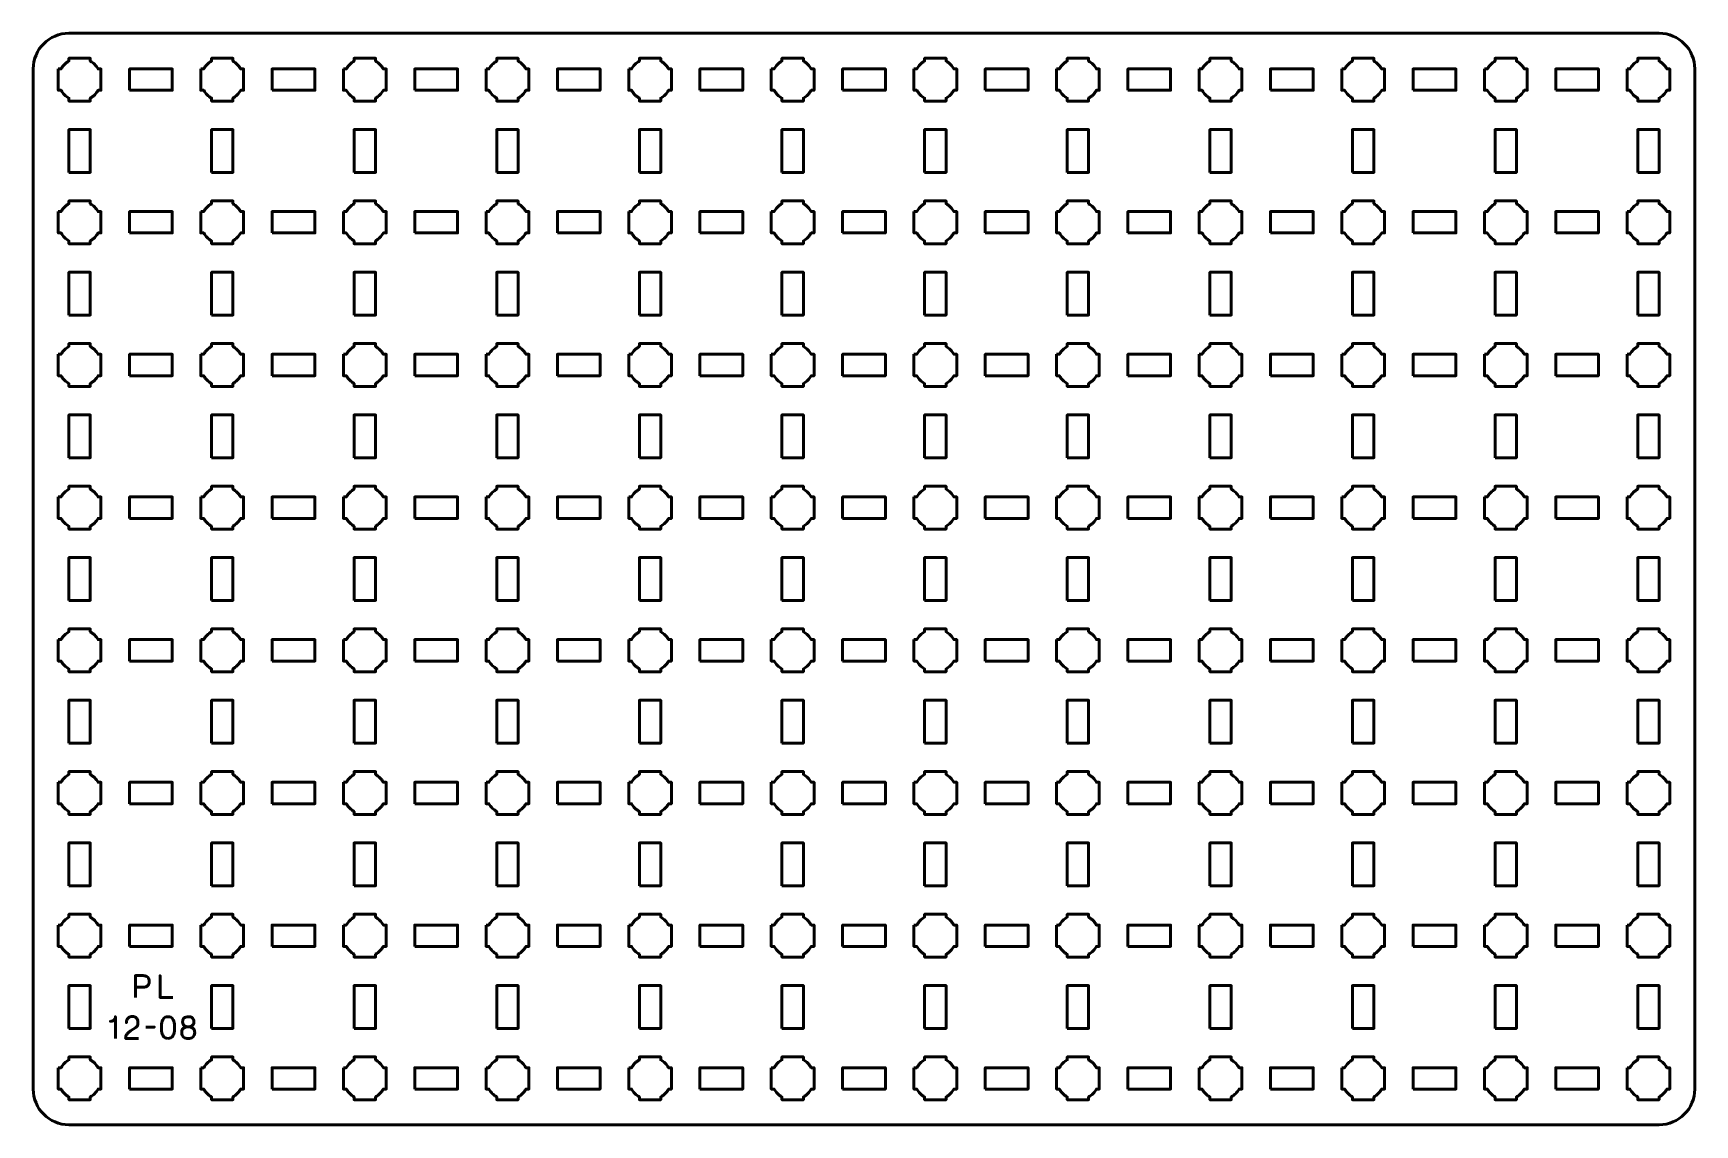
# Model space of a CAD drawing. Header units: centimetres. Extents: x -22.1 to 1.1, y -22.5 to -7.2.
import ezdxf

# ---------------------------------------------------------------- set-up
doc = ezdxf.new("R2010")
doc.units = ezdxf.units.CM
doc.header["$MEASUREMENT"] = 0
doc.layers.add('Layer 1', color=7, linetype='Continuous')

msp = doc.modelspace()

# ---------------------------------------------------------------- linework, layer by layer
at = {"layer": 'Layer 1', "color": 250, "lineweight": 53}
for points in [[(-20.8, -8), (-20.2, -8), (-20.2, -7.7), (-20.8, -7.7), (-20.8, -8)], [(-18.8, -8), (-18.2, -8), (-18.2, -7.7), (-18.8, -7.7), (-18.8, -8)], [(-16.8, -8), (-16.2, -8), (-16.2, -7.7), (-16.8, -7.7), (-16.8, -8)], [(-14.8, -8), (-14.2, -8), (-14.2, -7.7), (-14.8, -7.7), (-14.8, -8)], [(-12.8, -8), (-12.2, -8), (-12.2, -7.7), (-12.8, -7.7), (-12.8, -8)], [(-10.8, -8), (-10.2, -8), (-10.2, -7.7), (-10.8, -7.7), (-10.8, -8)], [(-8.8, -8), (-8.2, -8), (-8.2, -7.7), (-8.8, -7.7), (-8.8, -8)], [(-6.8, -8), (-6.2, -8), (-6.2, -7.7), (-6.8, -7.7), (-6.8, -8)], [(-4.8, -8), (-4.2, -8), (-4.2, -7.7), (-4.8, -7.7), (-4.8, -8)], [(-2.8, -8), (-2.2, -8), (-2.2, -7.7), (-2.8, -7.7), (-2.8, -8)], [(-0.8, -8), (-0.2, -8), (-0.2, -7.7), (-0.8, -7.7), (-0.8, -8)], [(-21.65, -9.15), (-21.35, -9.15), (-21.35, -8.55), (-21.65, -8.55), (-21.65, -9.15)], [(-19.65, -9.15), (-19.35, -9.15), (-19.35, -8.55), (-19.65, -8.55), (-19.65, -9.15)], [(-17.65, -9.15), (-17.35, -9.15), (-17.35, -8.55), (-17.65, -8.55), (-17.65, -9.15)], [(-15.65, -9.15), (-15.35, -9.15), (-15.35, -8.55), (-15.65, -8.55), (-15.65, -9.15)], [(-13.65, -9.15), (-13.35, -9.15), (-13.35, -8.55), (-13.65, -8.55), (-13.65, -9.15)], [(-11.65, -9.15), (-11.35, -9.15), (-11.35, -8.55), (-11.65, -8.55), (-11.65, -9.15)], [(-9.65, -9.15), (-9.35, -9.15), (-9.35, -8.55), (-9.65, -8.55), (-9.65, -9.15)], [(-7.65, -9.15), (-7.35, -9.15), (-7.35, -8.55), (-7.65, -8.55), (-7.65, -9.15)], [(-5.65, -9.15), (-5.35, -9.15), (-5.35, -8.55), (-5.65, -8.55), (-5.65, -9.15)], [(-3.65, -9.15), (-3.35, -9.15), (-3.35, -8.55), (-3.65, -8.55), (-3.65, -9.15)], [(-1.65, -9.15), (-1.35, -9.15), (-1.35, -8.55), (-1.65, -8.55), (-1.65, -9.15)], [(0.35, -9.15), (0.65, -9.15), (0.65, -8.55), (0.35, -8.55), (0.35, -9.15)], [(-20.8, -10), (-20.2, -10), (-20.2, -9.7), (-20.8, -9.7), (-20.8, -10)], [(-18.8, -10), (-18.2, -10), (-18.2, -9.7), (-18.8, -9.7), (-18.8, -10)], [(-16.8, -10), (-16.2, -10), (-16.2, -9.7), (-16.8, -9.7), (-16.8, -10)], [(-14.8, -10), (-14.2, -10), (-14.2, -9.7), (-14.8, -9.7), (-14.8, -10)], [(-12.8, -10), (-12.2, -10), (-12.2, -9.7), (-12.8, -9.7), (-12.8, -10)], [(-10.8, -10), (-10.2, -10), (-10.2, -9.7), (-10.8, -9.7), (-10.8, -10)], [(-8.8, -10), (-8.2, -10), (-8.2, -9.7), (-8.8, -9.7), (-8.8, -10)], [(-6.8, -10), (-6.2, -10), (-6.2, -9.7), (-6.8, -9.7), (-6.8, -10)], [(-4.8, -10), (-4.2, -10), (-4.2, -9.7), (-4.8, -9.7), (-4.8, -10)], [(-2.8, -10), (-2.2, -10), (-2.2, -9.7), (-2.8, -9.7), (-2.8, -10)], [(-0.8, -10), (-0.2, -10), (-0.2, -9.7), (-0.8, -9.7), (-0.8, -10)], [(-21.65, -11.15), (-21.35, -11.15), (-21.35, -10.55), (-21.65, -10.55), (-21.65, -11.15)], [(-19.65, -11.15), (-19.35, -11.15), (-19.35, -10.55), (-19.65, -10.55), (-19.65, -11.15)], [(-17.65, -11.15), (-17.35, -11.15), (-17.35, -10.55), (-17.65, -10.55), (-17.65, -11.15)], [(-15.65, -11.15), (-15.35, -11.15), (-15.35, -10.55), (-15.65, -10.55), (-15.65, -11.15)], [(-13.65, -11.15), (-13.35, -11.15), (-13.35, -10.55), (-13.65, -10.55), (-13.65, -11.15)], [(-11.65, -11.15), (-11.35, -11.15), (-11.35, -10.55), (-11.65, -10.55), (-11.65, -11.15)], [(-9.65, -11.15), (-9.35, -11.15), (-9.35, -10.55), (-9.65, -10.55), (-9.65, -11.15)], [(-7.65, -11.15), (-7.35, -11.15), (-7.35, -10.55), (-7.65, -10.55), (-7.65, -11.15)], [(-5.65, -11.15), (-5.35, -11.15), (-5.35, -10.55), (-5.65, -10.55), (-5.65, -11.15)], [(-3.65, -11.15), (-3.35, -11.15), (-3.35, -10.55), (-3.65, -10.55), (-3.65, -11.15)], [(-1.65, -11.15), (-1.35, -11.15), (-1.35, -10.55), (-1.65, -10.55), (-1.65, -11.15)], [(0.35, -11.15), (0.65, -11.15), (0.65, -10.55), (0.35, -10.55), (0.35, -11.15)], [(-20.8, -12), (-20.2, -12), (-20.2, -11.7), (-20.8, -11.7), (-20.8, -12)], [(-18.8, -12), (-18.2, -12), (-18.2, -11.7), (-18.8, -11.7), (-18.8, -12)], [(-16.8, -12), (-16.2, -12), (-16.2, -11.7), (-16.8, -11.7), (-16.8, -12)], [(-14.8, -12), (-14.2, -12), (-14.2, -11.7), (-14.8, -11.7), (-14.8, -12)], [(-12.8, -12), (-12.2, -12), (-12.2, -11.7), (-12.8, -11.7), (-12.8, -12)], [(-10.8, -12), (-10.2, -12), (-10.2, -11.7), (-10.8, -11.7), (-10.8, -12)], [(-8.8, -12), (-8.2, -12), (-8.2, -11.7), (-8.8, -11.7), (-8.8, -12)], [(-6.8, -12), (-6.2, -12), (-6.2, -11.7), (-6.8, -11.7), (-6.8, -12)], [(-4.8, -12), (-4.2, -12), (-4.2, -11.7), (-4.8, -11.7), (-4.8, -12)], [(-2.8, -12), (-2.2, -12), (-2.2, -11.7), (-2.8, -11.7), (-2.8, -12)], [(-0.8, -12), (-0.2, -12), (-0.2, -11.7), (-0.8, -11.7), (-0.8, -12)], [(-21.65, -13.15), (-21.35, -13.15), (-21.35, -12.55), (-21.65, -12.55), (-21.65, -13.15)], [(-19.65, -13.15), (-19.35, -13.15), (-19.35, -12.55), (-19.65, -12.55), (-19.65, -13.15)], [(-17.65, -13.15), (-17.35, -13.15), (-17.35, -12.55), (-17.65, -12.55), (-17.65, -13.15)], [(-15.65, -13.15), (-15.35, -13.15), (-15.35, -12.55), (-15.65, -12.55), (-15.65, -13.15)], [(-13.65, -13.15), (-13.35, -13.15), (-13.35, -12.55), (-13.65, -12.55), (-13.65, -13.15)], [(-11.65, -13.15), (-11.35, -13.15), (-11.35, -12.55), (-11.65, -12.55), (-11.65, -13.15)], [(-9.65, -13.15), (-9.35, -13.15), (-9.35, -12.55), (-9.65, -12.55), (-9.65, -13.15)], [(-7.65, -13.15), (-7.35, -13.15), (-7.35, -12.55), (-7.65, -12.55), (-7.65, -13.15)], [(-5.65, -13.15), (-5.35, -13.15), (-5.35, -12.55), (-5.65, -12.55), (-5.65, -13.15)], [(-3.65, -13.15), (-3.35, -13.15), (-3.35, -12.55), (-3.65, -12.55), (-3.65, -13.15)], [(-1.65, -13.15), (-1.35, -13.15), (-1.35, -12.55), (-1.65, -12.55), (-1.65, -13.15)], [(0.35, -13.15), (0.65, -13.15), (0.65, -12.55), (0.35, -12.55), (0.35, -13.15)], [(-20.8, -14), (-20.2, -14), (-20.2, -13.7), (-20.8, -13.7), (-20.8, -14)], [(-18.8, -14), (-18.2, -14), (-18.2, -13.7), (-18.8, -13.7), (-18.8, -14)], [(-16.8, -14), (-16.2, -14), (-16.2, -13.7), (-16.8, -13.7), (-16.8, -14)], [(-14.8, -14), (-14.2, -14), (-14.2, -13.7), (-14.8, -13.7), (-14.8, -14)], [(-12.8, -14), (-12.2, -14), (-12.2, -13.7), (-12.8, -13.7), (-12.8, -14)], [(-10.8, -14), (-10.2, -14), (-10.2, -13.7), (-10.8, -13.7), (-10.8, -14)], [(-8.8, -14), (-8.2, -14), (-8.2, -13.7), (-8.8, -13.7), (-8.8, -14)], [(-6.8, -14), (-6.2, -14), (-6.2, -13.7), (-6.8, -13.7), (-6.8, -14)], [(-4.8, -14), (-4.2, -14), (-4.2, -13.7), (-4.8, -13.7), (-4.8, -14)], [(-2.8, -14), (-2.2, -14), (-2.2, -13.7), (-2.8, -13.7), (-2.8, -14)], [(-0.8, -14), (-0.2, -14), (-0.2, -13.7), (-0.8, -13.7), (-0.8, -14)], [(-21.65, -15.15), (-21.35, -15.15), (-21.35, -14.55), (-21.65, -14.55), (-21.65, -15.15)], [(-19.65, -15.15), (-19.35, -15.15), (-19.35, -14.55), (-19.65, -14.55), (-19.65, -15.15)], [(-17.65, -15.15), (-17.35, -15.15), (-17.35, -14.55), (-17.65, -14.55), (-17.65, -15.15)], [(-15.65, -15.15), (-15.35, -15.15), (-15.35, -14.55), (-15.65, -14.55), (-15.65, -15.15)], [(-13.65, -15.15), (-13.35, -15.15), (-13.35, -14.55), (-13.65, -14.55), (-13.65, -15.15)], [(-11.65, -15.15), (-11.35, -15.15), (-11.35, -14.55), (-11.65, -14.55), (-11.65, -15.15)], [(-9.65, -15.15), (-9.35, -15.15), (-9.35, -14.55), (-9.65, -14.55), (-9.65, -15.15)], [(-7.65, -15.15), (-7.35, -15.15), (-7.35, -14.55), (-7.65, -14.55), (-7.65, -15.15)], [(-5.65, -15.15), (-5.35, -15.15), (-5.35, -14.55), (-5.65, -14.55), (-5.65, -15.15)], [(-3.65, -15.15), (-3.35, -15.15), (-3.35, -14.55), (-3.65, -14.55), (-3.65, -15.15)], [(-1.65, -15.15), (-1.35, -15.15), (-1.35, -14.55), (-1.65, -14.55), (-1.65, -15.15)], [(0.35, -15.15), (0.65, -15.15), (0.65, -14.55), (0.35, -14.55), (0.35, -15.15)], [(-20.8, -16), (-20.2, -16), (-20.2, -15.7), (-20.8, -15.7), (-20.8, -16)], [(-18.8, -16), (-18.2, -16), (-18.2, -15.7), (-18.8, -15.7), (-18.8, -16)], [(-16.8, -16), (-16.2, -16), (-16.2, -15.7), (-16.8, -15.7), (-16.8, -16)], [(-14.8, -16), (-14.2, -16), (-14.2, -15.7), (-14.8, -15.7), (-14.8, -16)], [(-12.8, -16), (-12.2, -16), (-12.2, -15.7), (-12.8, -15.7), (-12.8, -16)], [(-10.8, -16), (-10.2, -16), (-10.2, -15.7), (-10.8, -15.7), (-10.8, -16)], [(-8.8, -16), (-8.2, -16), (-8.2, -15.7), (-8.8, -15.7), (-8.8, -16)], [(-6.8, -16), (-6.2, -16), (-6.2, -15.7), (-6.8, -15.7), (-6.8, -16)], [(-4.8, -16), (-4.2, -16), (-4.2, -15.7), (-4.8, -15.7), (-4.8, -16)], [(-2.8, -16), (-2.2, -16), (-2.2, -15.7), (-2.8, -15.7), (-2.8, -16)], [(-0.8, -16), (-0.2, -16), (-0.2, -15.7), (-0.8, -15.7), (-0.8, -16)], [(-21.65, -17.15), (-21.35, -17.15), (-21.35, -16.55), (-21.65, -16.55), (-21.65, -17.15)], [(-19.65, -17.15), (-19.35, -17.15), (-19.35, -16.55), (-19.65, -16.55), (-19.65, -17.15)], [(-17.65, -17.15), (-17.35, -17.15), (-17.35, -16.55), (-17.65, -16.55), (-17.65, -17.15)], [(-15.65, -17.15), (-15.35, -17.15), (-15.35, -16.55), (-15.65, -16.55), (-15.65, -17.15)], [(-13.65, -17.15), (-13.35, -17.15), (-13.35, -16.55), (-13.65, -16.55), (-13.65, -17.15)], [(-11.65, -17.15), (-11.35, -17.15), (-11.35, -16.55), (-11.65, -16.55), (-11.65, -17.15)], [(-9.65, -17.15), (-9.35, -17.15), (-9.35, -16.55), (-9.65, -16.55), (-9.65, -17.15)], [(-7.65, -17.15), (-7.35, -17.15), (-7.35, -16.55), (-7.65, -16.55), (-7.65, -17.15)], [(-5.65, -17.15), (-5.35, -17.15), (-5.35, -16.55), (-5.65, -16.55), (-5.65, -17.15)], [(-3.65, -17.15), (-3.35, -17.15), (-3.35, -16.55), (-3.65, -16.55), (-3.65, -17.15)], [(-1.65, -17.15), (-1.35, -17.15), (-1.35, -16.55), (-1.65, -16.55), (-1.65, -17.15)], [(0.35, -17.15), (0.65, -17.15), (0.65, -16.55), (0.35, -16.55), (0.35, -17.15)], [(-20.8, -18), (-20.2, -18), (-20.2, -17.7), (-20.8, -17.7), (-20.8, -18)], [(-18.8, -18), (-18.2, -18), (-18.2, -17.7), (-18.8, -17.7), (-18.8, -18)], [(-16.8, -18), (-16.2, -18), (-16.2, -17.7), (-16.8, -17.7), (-16.8, -18)], [(-14.8, -18), (-14.2, -18), (-14.2, -17.7), (-14.8, -17.7), (-14.8, -18)], [(-12.8, -18), (-12.2, -18), (-12.2, -17.7), (-12.8, -17.7), (-12.8, -18)], [(-10.8, -18), (-10.2, -18), (-10.2, -17.7), (-10.8, -17.7), (-10.8, -18)], [(-8.8, -18), (-8.2, -18), (-8.2, -17.7), (-8.8, -17.7), (-8.8, -18)], [(-6.8, -18), (-6.2, -18), (-6.2, -17.7), (-6.8, -17.7), (-6.8, -18)], [(-4.8, -18), (-4.2, -18), (-4.2, -17.7), (-4.8, -17.7), (-4.8, -18)], [(-2.8, -18), (-2.2, -18), (-2.2, -17.7), (-2.8, -17.7), (-2.8, -18)], [(-0.8, -18), (-0.2, -18), (-0.2, -17.7), (-0.8, -17.7), (-0.8, -18)], [(-21.65, -19.15), (-21.35, -19.15), (-21.35, -18.55), (-21.65, -18.55), (-21.65, -19.15)], [(-19.65, -19.15), (-19.35, -19.15), (-19.35, -18.55), (-19.65, -18.55), (-19.65, -19.15)], [(-17.65, -19.15), (-17.35, -19.15), (-17.35, -18.55), (-17.65, -18.55), (-17.65, -19.15)], [(-15.65, -19.15), (-15.35, -19.15), (-15.35, -18.55), (-15.65, -18.55), (-15.65, -19.15)], [(-13.65, -19.15), (-13.35, -19.15), (-13.35, -18.55), (-13.65, -18.55), (-13.65, -19.15)], [(-11.65, -19.15), (-11.35, -19.15), (-11.35, -18.55), (-11.65, -18.55), (-11.65, -19.15)], [(-9.65, -19.15), (-9.35, -19.15), (-9.35, -18.55), (-9.65, -18.55), (-9.65, -19.15)], [(-7.65, -19.15), (-7.35, -19.15), (-7.35, -18.55), (-7.65, -18.55), (-7.65, -19.15)], [(-5.65, -19.15), (-5.35, -19.15), (-5.35, -18.55), (-5.65, -18.55), (-5.65, -19.15)], [(-3.65, -19.15), (-3.35, -19.15), (-3.35, -18.55), (-3.65, -18.55), (-3.65, -19.15)], [(-1.65, -19.15), (-1.35, -19.15), (-1.35, -18.55), (-1.65, -18.55), (-1.65, -19.15)], [(0.35, -19.15), (0.65, -19.15), (0.65, -18.55), (0.35, -18.55), (0.35, -19.15)], [(-20.8, -20), (-20.2, -20), (-20.2, -19.7), (-20.8, -19.7), (-20.8, -20)], [(-18.8, -20), (-18.2, -20), (-18.2, -19.7), (-18.8, -19.7), (-18.8, -20)], [(-16.8, -20), (-16.2, -20), (-16.2, -19.7), (-16.8, -19.7), (-16.8, -20)], [(-14.8, -20), (-14.2, -20), (-14.2, -19.7), (-14.8, -19.7), (-14.8, -20)], [(-12.8, -20), (-12.2, -20), (-12.2, -19.7), (-12.8, -19.7), (-12.8, -20)], [(-10.8, -20), (-10.2, -20), (-10.2, -19.7), (-10.8, -19.7), (-10.8, -20)], [(-8.8, -20), (-8.2, -20), (-8.2, -19.7), (-8.8, -19.7), (-8.8, -20)], [(-6.8, -20), (-6.2, -20), (-6.2, -19.7), (-6.8, -19.7), (-6.8, -20)], [(-4.8, -20), (-4.2, -20), (-4.2, -19.7), (-4.8, -19.7), (-4.8, -20)], [(-2.8, -20), (-2.2, -20), (-2.2, -19.7), (-2.8, -19.7), (-2.8, -20)], [(-0.8, -20), (-0.2, -20), (-0.2, -19.7), (-0.8, -19.7), (-0.8, -20)], [(-21.65, -21.15), (-21.35, -21.15), (-21.35, -20.55), (-21.65, -20.55), (-21.65, -21.15)], [(-19.65, -21.15), (-19.35, -21.15), (-19.35, -20.55), (-19.65, -20.55), (-19.65, -21.15)], [(-17.65, -21.15), (-17.35, -21.15), (-17.35, -20.55), (-17.65, -20.55), (-17.65, -21.15)], [(-15.65, -21.15), (-15.35, -21.15), (-15.35, -20.55), (-15.65, -20.55), (-15.65, -21.15)], [(-13.65, -21.15), (-13.35, -21.15), (-13.35, -20.55), (-13.65, -20.55), (-13.65, -21.15)], [(-11.65, -21.15), (-11.35, -21.15), (-11.35, -20.55), (-11.65, -20.55), (-11.65, -21.15)], [(-9.65, -21.15), (-9.35, -21.15), (-9.35, -20.55), (-9.65, -20.55), (-9.65, -21.15)], [(-7.65, -21.15), (-7.35, -21.15), (-7.35, -20.55), (-7.65, -20.55), (-7.65, -21.15)], [(-5.65, -21.15), (-5.35, -21.15), (-5.35, -20.55), (-5.65, -20.55), (-5.65, -21.15)], [(-3.65, -21.15), (-3.35, -21.15), (-3.35, -20.55), (-3.65, -20.55), (-3.65, -21.15)], [(-1.65, -21.15), (-1.35, -21.15), (-1.35, -20.55), (-1.65, -20.55), (-1.65, -21.15)], [(0.35, -21.15), (0.65, -21.15), (0.65, -20.55), (0.35, -20.55), (0.35, -21.15)], [(-20.8, -22), (-20.2, -22), (-20.2, -21.7), (-20.8, -21.7), (-20.8, -22)], [(-18.8, -22), (-18.2, -22), (-18.2, -21.7), (-18.8, -21.7), (-18.8, -22)], [(-16.8, -22), (-16.2, -22), (-16.2, -21.7), (-16.8, -21.7), (-16.8, -22)], [(-14.8, -22), (-14.2, -22), (-14.2, -21.7), (-14.8, -21.7), (-14.8, -22)], [(-12.8, -22), (-12.2, -22), (-12.2, -21.7), (-12.8, -21.7), (-12.8, -22)], [(-10.8, -22), (-10.2, -22), (-10.2, -21.7), (-10.8, -21.7), (-10.8, -22)], [(-8.8, -22), (-8.2, -22), (-8.2, -21.7), (-8.8, -21.7), (-8.8, -22)], [(-6.8, -22), (-6.2, -22), (-6.2, -21.7), (-6.8, -21.7), (-6.8, -22)], [(-4.8, -22), (-4.2, -22), (-4.2, -21.7), (-4.8, -21.7), (-4.8, -22)], [(-2.8, -22), (-2.2, -22), (-2.2, -21.7), (-2.8, -21.7), (-2.8, -22)], [(-0.8, -22), (-0.2, -22), (-0.2, -21.7), (-0.8, -21.7), (-0.8, -22)]]:
    msp.add_lwpolyline(points, close=True, dxfattribs=at)
msp.add_open_spline([(-22.15, -22), (-22.15, -22), (-22.15, -7.7), (-22.15, -7.7), (-22.15, -7.7), (-22.15, -7.42391), (-21.92609, -7.2), (-21.65, -7.2), (-21.65, -7.2), (-21.65, -7.2), (0.65, -7.2), (0.65, -7.2), (0.65, -7.2), (0.92609, -7.2), (1.15, -7.42391), (1.15, -7.7), (1.15, -7.7), (1.15, -7.7), (1.15, -22), (1.15, -22), (1.15, -22), (1.15, -22.27609), (0.92609, -22.5), (0.65, -22.5), (0.65, -22.5), (0.65, -22.5), (-21.65, -22.5), (-21.65, -22.5), (-21.65, -22.5), (-21.92609, -22.5), (-22.15, -22.27609), (-22.15, -22)], degree=3, knots=[0, 0, 0, 0, 0.125, 0.125, 0.125, 0.125, 0.25, 0.25, 0.25, 0.25, 0.375, 0.375, 0.375, 0.375, 0.5, 0.5, 0.5, 0.5, 0.625, 0.625, 0.625, 0.625, 0.75, 0.75, 0.75, 0.75, 0.875, 0.875, 0.875, 0.875, 1, 1, 1, 1], dxfattribs=at)
at = {"layer": 'Layer 1', "lineweight": 53}
for points in [[(-21.8, -7.7), (-21.8, -7.7), (-21.75985, -7.7), (-21.75985, -7.7), (-21.75985, -7.7), (-21.7335, -7.65447), (-21.69553, -7.6165), (-21.65, -7.59015), (-21.65, -7.59015), (-21.65, -7.59015), (-21.65, -7.55), (-21.65, -7.55), (-21.65, -7.55), (-21.65, -7.55), (-21.5, -7.55), (-21.5, -7.55), (-21.5, -7.55), (-21.5, -7.55), (-21.35, -7.55), (-21.35, -7.55), (-21.35, -7.55), (-21.35, -7.55), (-21.35, -7.59015), (-21.35, -7.59015), (-21.35, -7.59015), (-21.30447, -7.6165), (-21.2665, -7.65447), (-21.24015, -7.7), (-21.24015, -7.7), (-21.24015, -7.7), (-21.2, -7.7), (-21.2, -7.7), (-21.2, -7.7), (-21.2, -7.7), (-21.2, -7.85), (-21.2, -7.85), (-21.2, -7.85), (-21.2, -7.85), (-21.2, -8), (-21.2, -8), (-21.2, -8), (-21.2, -8), (-21.24015, -8), (-21.24015, -8), (-21.24015, -8), (-21.2665, -8.04553), (-21.30447, -8.0835), (-21.35, -8.10985), (-21.35, -8.10985), (-21.35, -8.10985), (-21.35, -8.15), (-21.35, -8.15), (-21.35, -8.15), (-21.35, -8.15), (-21.5, -8.15), (-21.5, -8.15), (-21.5, -8.15), (-21.5, -8.15), (-21.65, -8.15), (-21.65, -8.15), (-21.65, -8.15), (-21.65, -8.15), (-21.65, -8.10985), (-21.65, -8.10985), (-21.65, -8.10985), (-21.69553, -8.0835), (-21.7335, -8.04553), (-21.75985, -8), (-21.75985, -8), (-21.75985, -8), (-21.8, -8), (-21.8, -8), (-21.8, -8), (-21.8, -8), (-21.8, -7.85), (-21.8, -7.85), (-21.8, -7.85), (-21.8, -7.85), (-21.8, -7.7), (-21.8, -7.7)], [(-19.8, -7.7), (-19.8, -7.7), (-19.75985, -7.7), (-19.75985, -7.7), (-19.75985, -7.7), (-19.7335, -7.65447), (-19.69553, -7.6165), (-19.65, -7.59015), (-19.65, -7.59015), (-19.65, -7.59015), (-19.65, -7.55), (-19.65, -7.55), (-19.65, -7.55), (-19.65, -7.55), (-19.5, -7.55), (-19.5, -7.55), (-19.5, -7.55), (-19.5, -7.55), (-19.35, -7.55), (-19.35, -7.55), (-19.35, -7.55), (-19.35, -7.55), (-19.35, -7.59015), (-19.35, -7.59015), (-19.35, -7.59015), (-19.30447, -7.6165), (-19.2665, -7.65447), (-19.24015, -7.7), (-19.24015, -7.7), (-19.24015, -7.7), (-19.2, -7.7), (-19.2, -7.7), (-19.2, -7.7), (-19.2, -7.7), (-19.2, -7.85), (-19.2, -7.85), (-19.2, -7.85), (-19.2, -7.85), (-19.2, -8), (-19.2, -8), (-19.2, -8), (-19.2, -8), (-19.24015, -8), (-19.24015, -8), (-19.24015, -8), (-19.2665, -8.04553), (-19.30447, -8.0835), (-19.35, -8.10985), (-19.35, -8.10985), (-19.35, -8.10985), (-19.35, -8.15), (-19.35, -8.15), (-19.35, -8.15), (-19.35, -8.15), (-19.5, -8.15), (-19.5, -8.15), (-19.5, -8.15), (-19.5, -8.15), (-19.65, -8.15), (-19.65, -8.15), (-19.65, -8.15), (-19.65, -8.15), (-19.65, -8.10985), (-19.65, -8.10985), (-19.65, -8.10985), (-19.69553, -8.0835), (-19.7335, -8.04553), (-19.75985, -8), (-19.75985, -8), (-19.75985, -8), (-19.8, -8), (-19.8, -8), (-19.8, -8), (-19.8, -8), (-19.8, -7.85), (-19.8, -7.85), (-19.8, -7.85), (-19.8, -7.85), (-19.8, -7.7), (-19.8, -7.7)], [(-17.8, -7.7), (-17.8, -7.7), (-17.75985, -7.7), (-17.75985, -7.7), (-17.75985, -7.7), (-17.7335, -7.65447), (-17.69553, -7.6165), (-17.65, -7.59015), (-17.65, -7.59015), (-17.65, -7.59015), (-17.65, -7.55), (-17.65, -7.55), (-17.65, -7.55), (-17.65, -7.55), (-17.5, -7.55), (-17.5, -7.55), (-17.5, -7.55), (-17.5, -7.55), (-17.35, -7.55), (-17.35, -7.55), (-17.35, -7.55), (-17.35, -7.55), (-17.35, -7.59015), (-17.35, -7.59015), (-17.35, -7.59015), (-17.30447, -7.6165), (-17.2665, -7.65447), (-17.24015, -7.7), (-17.24015, -7.7), (-17.24015, -7.7), (-17.2, -7.7), (-17.2, -7.7), (-17.2, -7.7), (-17.2, -7.7), (-17.2, -7.85), (-17.2, -7.85), (-17.2, -7.85), (-17.2, -7.85), (-17.2, -8), (-17.2, -8), (-17.2, -8), (-17.2, -8), (-17.24015, -8), (-17.24015, -8), (-17.24015, -8), (-17.2665, -8.04553), (-17.30447, -8.0835), (-17.35, -8.10985), (-17.35, -8.10985), (-17.35, -8.10985), (-17.35, -8.15), (-17.35, -8.15), (-17.35, -8.15), (-17.35, -8.15), (-17.5, -8.15), (-17.5, -8.15), (-17.5, -8.15), (-17.5, -8.15), (-17.65, -8.15), (-17.65, -8.15), (-17.65, -8.15), (-17.65, -8.15), (-17.65, -8.10985), (-17.65, -8.10985), (-17.65, -8.10985), (-17.69553, -8.0835), (-17.7335, -8.04553), (-17.75985, -8), (-17.75985, -8), (-17.75985, -8), (-17.8, -8), (-17.8, -8), (-17.8, -8), (-17.8, -8), (-17.8, -7.85), (-17.8, -7.85), (-17.8, -7.85), (-17.8, -7.85), (-17.8, -7.7), (-17.8, -7.7)], [(-15.8, -7.7), (-15.8, -7.7), (-15.75985, -7.7), (-15.75985, -7.7), (-15.75985, -7.7), (-15.7335, -7.65447), (-15.69553, -7.6165), (-15.65, -7.59015), (-15.65, -7.59015), (-15.65, -7.59015), (-15.65, -7.55), (-15.65, -7.55), (-15.65, -7.55), (-15.65, -7.55), (-15.5, -7.55), (-15.5, -7.55), (-15.5, -7.55), (-15.5, -7.55), (-15.35, -7.55), (-15.35, -7.55), (-15.35, -7.55), (-15.35, -7.55), (-15.35, -7.59015), (-15.35, -7.59015), (-15.35, -7.59015), (-15.30447, -7.6165), (-15.2665, -7.65447), (-15.24015, -7.7), (-15.24015, -7.7), (-15.24015, -7.7), (-15.2, -7.7), (-15.2, -7.7), (-15.2, -7.7), (-15.2, -7.7), (-15.2, -7.85), (-15.2, -7.85), (-15.2, -7.85), (-15.2, -7.85), (-15.2, -8), (-15.2, -8), (-15.2, -8), (-15.2, -8), (-15.24015, -8), (-15.24015, -8), (-15.24015, -8), (-15.2665, -8.04553), (-15.30447, -8.0835), (-15.35, -8.10985), (-15.35, -8.10985), (-15.35, -8.10985), (-15.35, -8.15), (-15.35, -8.15), (-15.35, -8.15), (-15.35, -8.15), (-15.5, -8.15), (-15.5, -8.15), (-15.5, -8.15), (-15.5, -8.15), (-15.65, -8.15), (-15.65, -8.15), (-15.65, -8.15), (-15.65, -8.15), (-15.65, -8.10985), (-15.65, -8.10985), (-15.65, -8.10985), (-15.69553, -8.0835), (-15.7335, -8.04553), (-15.75985, -8), (-15.75985, -8), (-15.75985, -8), (-15.8, -8), (-15.8, -8), (-15.8, -8), (-15.8, -8), (-15.8, -7.85), (-15.8, -7.85), (-15.8, -7.85), (-15.8, -7.85), (-15.8, -7.7), (-15.8, -7.7)], [(-13.8, -7.7), (-13.8, -7.7), (-13.75985, -7.7), (-13.75985, -7.7), (-13.75985, -7.7), (-13.7335, -7.65447), (-13.69553, -7.6165), (-13.65, -7.59015), (-13.65, -7.59015), (-13.65, -7.59015), (-13.65, -7.55), (-13.65, -7.55), (-13.65, -7.55), (-13.65, -7.55), (-13.5, -7.55), (-13.5, -7.55), (-13.5, -7.55), (-13.5, -7.55), (-13.35, -7.55), (-13.35, -7.55), (-13.35, -7.55), (-13.35, -7.55), (-13.35, -7.59015), (-13.35, -7.59015), (-13.35, -7.59015), (-13.30447, -7.6165), (-13.2665, -7.65447), (-13.24015, -7.7), (-13.24015, -7.7), (-13.24015, -7.7), (-13.2, -7.7), (-13.2, -7.7), (-13.2, -7.7), (-13.2, -7.7), (-13.2, -7.85), (-13.2, -7.85), (-13.2, -7.85), (-13.2, -7.85), (-13.2, -8), (-13.2, -8), (-13.2, -8), (-13.2, -8), (-13.24015, -8), (-13.24015, -8), (-13.24015, -8), (-13.2665, -8.04553), (-13.30447, -8.0835), (-13.35, -8.10985), (-13.35, -8.10985), (-13.35, -8.10985), (-13.35, -8.15), (-13.35, -8.15), (-13.35, -8.15), (-13.35, -8.15), (-13.5, -8.15), (-13.5, -8.15), (-13.5, -8.15), (-13.5, -8.15), (-13.65, -8.15), (-13.65, -8.15), (-13.65, -8.15), (-13.65, -8.15), (-13.65, -8.10985), (-13.65, -8.10985), (-13.65, -8.10985), (-13.69553, -8.0835), (-13.7335, -8.04553), (-13.75985, -8), (-13.75985, -8), (-13.75985, -8), (-13.8, -8), (-13.8, -8), (-13.8, -8), (-13.8, -8), (-13.8, -7.85), (-13.8, -7.85), (-13.8, -7.85), (-13.8, -7.85), (-13.8, -7.7), (-13.8, -7.7)], [(-11.8, -7.7), (-11.8, -7.7), (-11.75985, -7.7), (-11.75985, -7.7), (-11.75985, -7.7), (-11.7335, -7.65447), (-11.69553, -7.6165), (-11.65, -7.59015), (-11.65, -7.59015), (-11.65, -7.59015), (-11.65, -7.55), (-11.65, -7.55), (-11.65, -7.55), (-11.65, -7.55), (-11.5, -7.55), (-11.5, -7.55), (-11.5, -7.55), (-11.5, -7.55), (-11.35, -7.55), (-11.35, -7.55), (-11.35, -7.55), (-11.35, -7.55), (-11.35, -7.59015), (-11.35, -7.59015), (-11.35, -7.59015), (-11.30447, -7.6165), (-11.2665, -7.65447), (-11.24015, -7.7), (-11.24015, -7.7), (-11.24015, -7.7), (-11.2, -7.7), (-11.2, -7.7), (-11.2, -7.7), (-11.2, -7.7), (-11.2, -7.85), (-11.2, -7.85), (-11.2, -7.85), (-11.2, -7.85), (-11.2, -8), (-11.2, -8), (-11.2, -8), (-11.2, -8), (-11.24015, -8), (-11.24015, -8), (-11.24015, -8), (-11.2665, -8.04553), (-11.30447, -8.0835), (-11.35, -8.10985), (-11.35, -8.10985), (-11.35, -8.10985), (-11.35, -8.15), (-11.35, -8.15), (-11.35, -8.15), (-11.35, -8.15), (-11.5, -8.15), (-11.5, -8.15), (-11.5, -8.15), (-11.5, -8.15), (-11.65, -8.15), (-11.65, -8.15), (-11.65, -8.15), (-11.65, -8.15), (-11.65, -8.10985), (-11.65, -8.10985), (-11.65, -8.10985), (-11.69553, -8.0835), (-11.7335, -8.04553), (-11.75985, -8), (-11.75985, -8), (-11.75985, -8), (-11.8, -8), (-11.8, -8), (-11.8, -8), (-11.8, -8), (-11.8, -7.85), (-11.8, -7.85), (-11.8, -7.85), (-11.8, -7.85), (-11.8, -7.7), (-11.8, -7.7)], [(-9.8, -7.7), (-9.8, -7.7), (-9.75985, -7.7), (-9.75985, -7.7), (-9.75985, -7.7), (-9.7335, -7.65447), (-9.69553, -7.6165), (-9.65, -7.59015), (-9.65, -7.59015), (-9.65, -7.59015), (-9.65, -7.55), (-9.65, -7.55), (-9.65, -7.55), (-9.65, -7.55), (-9.5, -7.55), (-9.5, -7.55), (-9.5, -7.55), (-9.5, -7.55), (-9.35, -7.55), (-9.35, -7.55), (-9.35, -7.55), (-9.35, -7.55), (-9.35, -7.59015), (-9.35, -7.59015), (-9.35, -7.59015), (-9.30447, -7.6165), (-9.2665, -7.65447), (-9.24015, -7.7), (-9.24015, -7.7), (-9.24015, -7.7), (-9.2, -7.7), (-9.2, -7.7), (-9.2, -7.7), (-9.2, -7.7), (-9.2, -7.85), (-9.2, -7.85), (-9.2, -7.85), (-9.2, -7.85), (-9.2, -8), (-9.2, -8), (-9.2, -8), (-9.2, -8), (-9.24015, -8), (-9.24015, -8), (-9.24015, -8), (-9.2665, -8.04553), (-9.30447, -8.0835), (-9.35, -8.10985), (-9.35, -8.10985), (-9.35, -8.10985), (-9.35, -8.15), (-9.35, -8.15), (-9.35, -8.15), (-9.35, -8.15), (-9.5, -8.15), (-9.5, -8.15), (-9.5, -8.15), (-9.5, -8.15), (-9.65, -8.15), (-9.65, -8.15), (-9.65, -8.15), (-9.65, -8.15), (-9.65, -8.10985), (-9.65, -8.10985), (-9.65, -8.10985), (-9.69553, -8.0835), (-9.7335, -8.04553), (-9.75985, -8), (-9.75985, -8), (-9.75985, -8), (-9.8, -8), (-9.8, -8), (-9.8, -8), (-9.8, -8), (-9.8, -7.85), (-9.8, -7.85), (-9.8, -7.85), (-9.8, -7.85), (-9.8, -7.7), (-9.8, -7.7)], [(-7.8, -7.7), (-7.8, -7.7), (-7.75985, -7.7), (-7.75985, -7.7), (-7.75985, -7.7), (-7.7335, -7.65447), (-7.69553, -7.6165), (-7.65, -7.59015), (-7.65, -7.59015), (-7.65, -7.59015), (-7.65, -7.55), (-7.65, -7.55), (-7.65, -7.55), (-7.65, -7.55), (-7.5, -7.55), (-7.5, -7.55), (-7.5, -7.55), (-7.5, -7.55), (-7.35, -7.55), (-7.35, -7.55), (-7.35, -7.55), (-7.35, -7.55), (-7.35, -7.59015), (-7.35, -7.59015), (-7.35, -7.59015), (-7.30447, -7.6165), (-7.2665, -7.65447), (-7.24015, -7.7), (-7.24015, -7.7), (-7.24015, -7.7), (-7.2, -7.7), (-7.2, -7.7), (-7.2, -7.7), (-7.2, -7.7), (-7.2, -7.85), (-7.2, -7.85), (-7.2, -7.85), (-7.2, -7.85), (-7.2, -8), (-7.2, -8), (-7.2, -8), (-7.2, -8), (-7.24015, -8), (-7.24015, -8), (-7.24015, -8), (-7.2665, -8.04553), (-7.30447, -8.0835), (-7.35, -8.10985), (-7.35, -8.10985), (-7.35, -8.10985), (-7.35, -8.15), (-7.35, -8.15), (-7.35, -8.15), (-7.35, -8.15), (-7.5, -8.15), (-7.5, -8.15), (-7.5, -8.15), (-7.5, -8.15), (-7.65, -8.15), (-7.65, -8.15), (-7.65, -8.15), (-7.65, -8.15), (-7.65, -8.10985), (-7.65, -8.10985), (-7.65, -8.10985), (-7.69553, -8.0835), (-7.7335, -8.04553), (-7.75985, -8), (-7.75985, -8), (-7.75985, -8), (-7.8, -8), (-7.8, -8), (-7.8, -8), (-7.8, -8), (-7.8, -7.85), (-7.8, -7.85), (-7.8, -7.85), (-7.8, -7.85), (-7.8, -7.7), (-7.8, -7.7)], [(-5.8, -7.7), (-5.8, -7.7), (-5.75985, -7.7), (-5.75985, -7.7), (-5.75985, -7.7), (-5.7335, -7.65447), (-5.69553, -7.6165), (-5.65, -7.59015), (-5.65, -7.59015), (-5.65, -7.59015), (-5.65, -7.55), (-5.65, -7.55), (-5.65, -7.55), (-5.65, -7.55), (-5.5, -7.55), (-5.5, -7.55), (-5.5, -7.55), (-5.5, -7.55), (-5.35, -7.55), (-5.35, -7.55), (-5.35, -7.55), (-5.35, -7.55), (-5.35, -7.59015), (-5.35, -7.59015), (-5.35, -7.59015), (-5.30447, -7.6165), (-5.2665, -7.65447), (-5.24015, -7.7), (-5.24015, -7.7), (-5.24015, -7.7), (-5.2, -7.7), (-5.2, -7.7), (-5.2, -7.7), (-5.2, -7.7), (-5.2, -7.85), (-5.2, -7.85), (-5.2, -7.85), (-5.2, -7.85), (-5.2, -8), (-5.2, -8), (-5.2, -8), (-5.2, -8), (-5.24015, -8), (-5.24015, -8), (-5.24015, -8), (-5.2665, -8.04553), (-5.30447, -8.0835), (-5.35, -8.10985), (-5.35, -8.10985), (-5.35, -8.10985), (-5.35, -8.15), (-5.35, -8.15), (-5.35, -8.15), (-5.35, -8.15), (-5.5, -8.15), (-5.5, -8.15), (-5.5, -8.15), (-5.5, -8.15), (-5.65, -8.15), (-5.65, -8.15), (-5.65, -8.15), (-5.65, -8.15), (-5.65, -8.10985), (-5.65, -8.10985), (-5.65, -8.10985), (-5.69553, -8.0835), (-5.7335, -8.04553), (-5.75985, -8), (-5.75985, -8), (-5.75985, -8), (-5.8, -8), (-5.8, -8), (-5.8, -8), (-5.8, -8), (-5.8, -7.85), (-5.8, -7.85), (-5.8, -7.85), (-5.8, -7.85), (-5.8, -7.7), (-5.8, -7.7)], [(-3.8, -7.7), (-3.8, -7.7), (-3.75985, -7.7), (-3.75985, -7.7), (-3.75985, -7.7), (-3.7335, -7.65447), (-3.69553, -7.6165), (-3.65, -7.59015), (-3.65, -7.59015), (-3.65, -7.59015), (-3.65, -7.55), (-3.65, -7.55), (-3.65, -7.55), (-3.65, -7.55), (-3.5, -7.55), (-3.5, -7.55), (-3.5, -7.55), (-3.5, -7.55), (-3.35, -7.55), (-3.35, -7.55), (-3.35, -7.55), (-3.35, -7.55), (-3.35, -7.59015), (-3.35, -7.59015), (-3.35, -7.59015), (-3.30447, -7.6165), (-3.2665, -7.65447), (-3.24015, -7.7), (-3.24015, -7.7), (-3.24015, -7.7), (-3.2, -7.7), (-3.2, -7.7), (-3.2, -7.7), (-3.2, -7.7), (-3.2, -7.85), (-3.2, -7.85), (-3.2, -7.85), (-3.2, -7.85), (-3.2, -8), (-3.2, -8), (-3.2, -8), (-3.2, -8), (-3.24015, -8), (-3.24015, -8), (-3.24015, -8), (-3.2665, -8.04553), (-3.30447, -8.0835), (-3.35, -8.10985), (-3.35, -8.10985), (-3.35, -8.10985), (-3.35, -8.15), (-3.35, -8.15), (-3.35, -8.15), (-3.35, -8.15), (-3.5, -8.15), (-3.5, -8.15), (-3.5, -8.15), (-3.5, -8.15), (-3.65, -8.15), (-3.65, -8.15), (-3.65, -8.15), (-3.65, -8.15), (-3.65, -8.10985), (-3.65, -8.10985), (-3.65, -8.10985), (-3.69553, -8.0835), (-3.7335, -8.04553), (-3.75985, -8), (-3.75985, -8), (-3.75985, -8), (-3.8, -8), (-3.8, -8), (-3.8, -8), (-3.8, -8), (-3.8, -7.85), (-3.8, -7.85), (-3.8, -7.85), (-3.8, -7.85), (-3.8, -7.7), (-3.8, -7.7)], [(-1.8, -7.7), (-1.8, -7.7), (-1.75985, -7.7), (-1.75985, -7.7), (-1.75985, -7.7), (-1.7335, -7.65447), (-1.69553, -7.6165), (-1.65, -7.59015), (-1.65, -7.59015), (-1.65, -7.59015), (-1.65, -7.55), (-1.65, -7.55), (-1.65, -7.55), (-1.65, -7.55), (-1.5, -7.55), (-1.5, -7.55), (-1.5, -7.55), (-1.5, -7.55), (-1.35, -7.55), (-1.35, -7.55), (-1.35, -7.55), (-1.35, -7.55), (-1.35, -7.59015), (-1.35, -7.59015), (-1.35, -7.59015), (-1.30447, -7.6165), (-1.2665, -7.65447), (-1.24015, -7.7), (-1.24015, -7.7), (-1.24015, -7.7), (-1.2, -7.7), (-1.2, -7.7), (-1.2, -7.7), (-1.2, -7.7), (-1.2, -7.85), (-1.2, -7.85), (-1.2, -7.85), (-1.2, -7.85), (-1.2, -8), (-1.2, -8), (-1.2, -8), (-1.2, -8), (-1.24015, -8), (-1.24015, -8), (-1.24015, -8), (-1.2665, -8.04553), (-1.30447, -8.0835), (-1.35, -8.10985), (-1.35, -8.10985), (-1.35, -8.10985), (-1.35, -8.15), (-1.35, -8.15), (-1.35, -8.15), (-1.35, -8.15), (-1.5, -8.15), (-1.5, -8.15), (-1.5, -8.15), (-1.5, -8.15), (-1.65, -8.15), (-1.65, -8.15), (-1.65, -8.15), (-1.65, -8.15), (-1.65, -8.10985), (-1.65, -8.10985), (-1.65, -8.10985), (-1.69553, -8.0835), (-1.7335, -8.04553), (-1.75985, -8), (-1.75985, -8), (-1.75985, -8), (-1.8, -8), (-1.8, -8), (-1.8, -8), (-1.8, -8), (-1.8, -7.85), (-1.8, -7.85), (-1.8, -7.85), (-1.8, -7.85), (-1.8, -7.7), (-1.8, -7.7)], [(0.2, -7.7), (0.2, -7.7), (0.24015, -7.7), (0.24015, -7.7), (0.24015, -7.7), (0.2665, -7.65447), (0.30447, -7.6165), (0.35, -7.59015), (0.35, -7.59015), (0.35, -7.59015), (0.35, -7.55), (0.35, -7.55), (0.35, -7.55), (0.35, -7.55), (0.5, -7.55), (0.5, -7.55), (0.5, -7.55), (0.5, -7.55), (0.65, -7.55), (0.65, -7.55), (0.65, -7.55), (0.65, -7.55), (0.65, -7.59015), (0.65, -7.59015), (0.65, -7.59015), (0.69553, -7.6165), (0.7335, -7.65447), (0.75985, -7.7), (0.75985, -7.7), (0.75985, -7.7), (0.8, -7.7), (0.8, -7.7), (0.8, -7.7), (0.8, -7.7), (0.8, -7.85), (0.8, -7.85), (0.8, -7.85), (0.8, -7.85), (0.8, -8), (0.8, -8), (0.8, -8), (0.8, -8), (0.75985, -8), (0.75985, -8), (0.75985, -8), (0.7335, -8.04553), (0.69553, -8.0835), (0.65, -8.10985), (0.65, -8.10985), (0.65, -8.10985), (0.65, -8.15), (0.65, -8.15), (0.65, -8.15), (0.65, -8.15), (0.5, -8.15), (0.5, -8.15), (0.5, -8.15), (0.5, -8.15), (0.35, -8.15), (0.35, -8.15), (0.35, -8.15), (0.35, -8.15), (0.35, -8.10985), (0.35, -8.10985), (0.35, -8.10985), (0.30447, -8.0835), (0.2665, -8.04553), (0.24015, -8), (0.24015, -8), (0.24015, -8), (0.2, -8), (0.2, -8), (0.2, -8), (0.2, -8), (0.2, -7.85), (0.2, -7.85), (0.2, -7.85), (0.2, -7.85), (0.2, -7.7), (0.2, -7.7)], [(-21.8, -9.7), (-21.8, -9.7), (-21.75985, -9.7), (-21.75985, -9.7), (-21.75985, -9.7), (-21.7335, -9.65447), (-21.69553, -9.6165), (-21.65, -9.59015), (-21.65, -9.59015), (-21.65, -9.59015), (-21.65, -9.55), (-21.65, -9.55), (-21.65, -9.55), (-21.65, -9.55), (-21.5, -9.55), (-21.5, -9.55), (-21.5, -9.55), (-21.5, -9.55), (-21.35, -9.55), (-21.35, -9.55), (-21.35, -9.55), (-21.35, -9.55), (-21.35, -9.59015), (-21.35, -9.59015), (-21.35, -9.59015), (-21.30447, -9.6165), (-21.2665, -9.65447), (-21.24015, -9.7), (-21.24015, -9.7), (-21.24015, -9.7), (-21.2, -9.7), (-21.2, -9.7), (-21.2, -9.7), (-21.2, -9.7), (-21.2, -9.85), (-21.2, -9.85), (-21.2, -9.85), (-21.2, -9.85), (-21.2, -10), (-21.2, -10), (-21.2, -10), (-21.2, -10), (-21.24015, -10), (-21.24015, -10), (-21.24015, -10), (-21.2665, -10.04553), (-21.30447, -10.0835), (-21.35, -10.10985), (-21.35, -10.10985), (-21.35, -10.10985), (-21.35, -10.15), (-21.35, -10.15), (-21.35, -10.15), (-21.35, -10.15), (-21.5, -10.15), (-21.5, -10.15), (-21.5, -10.15), (-21.5, -10.15), (-21.65, -10.15), (-21.65, -10.15), (-21.65, -10.15), (-21.65, -10.15), (-21.65, -10.10985), (-21.65, -10.10985), (-21.65, -10.10985), (-21.69553, -10.0835), (-21.7335, -10.04553), (-21.75985, -10), (-21.75985, -10), (-21.75985, -10), (-21.8, -10), (-21.8, -10), (-21.8, -10), (-21.8, -10), (-21.8, -9.85), (-21.8, -9.85), (-21.8, -9.85), (-21.8, -9.85), (-21.8, -9.7), (-21.8, -9.7)], [(-19.8, -9.7), (-19.8, -9.7), (-19.75985, -9.7), (-19.75985, -9.7), (-19.75985, -9.7), (-19.7335, -9.65447), (-19.69553, -9.6165), (-19.65, -9.59015), (-19.65, -9.59015), (-19.65, -9.59015), (-19.65, -9.55), (-19.65, -9.55), (-19.65, -9.55), (-19.65, -9.55), (-19.5, -9.55), (-19.5, -9.55), (-19.5, -9.55), (-19.5, -9.55), (-19.35, -9.55), (-19.35, -9.55), (-19.35, -9.55), (-19.35, -9.55), (-19.35, -9.59015), (-19.35, -9.59015), (-19.35, -9.59015), (-19.30447, -9.6165), (-19.2665, -9.65447), (-19.24015, -9.7), (-19.24015, -9.7), (-19.24015, -9.7), (-19.2, -9.7), (-19.2, -9.7), (-19.2, -9.7), (-19.2, -9.7), (-19.2, -9.85), (-19.2, -9.85), (-19.2, -9.85), (-19.2, -9.85), (-19.2, -10), (-19.2, -10), (-19.2, -10), (-19.2, -10), (-19.24015, -10), (-19.24015, -10), (-19.24015, -10), (-19.2665, -10.04553), (-19.30447, -10.0835), (-19.35, -10.10985), (-19.35, -10.10985), (-19.35, -10.10985), (-19.35, -10.15), (-19.35, -10.15), (-19.35, -10.15), (-19.35, -10.15), (-19.5, -10.15), (-19.5, -10.15), (-19.5, -10.15), (-19.5, -10.15), (-19.65, -10.15), (-19.65, -10.15), (-19.65, -10.15), (-19.65, -10.15), (-19.65, -10.10985), (-19.65, -10.10985), (-19.65, -10.10985), (-19.69553, -10.0835), (-19.7335, -10.04553), (-19.75985, -10), (-19.75985, -10), (-19.75985, -10), (-19.8, -10), (-19.8, -10), (-19.8, -10), (-19.8, -10), (-19.8, -9.85), (-19.8, -9.85), (-19.8, -9.85), (-19.8, -9.85), (-19.8, -9.7), (-19.8, -9.7)], [(-17.8, -9.7), (-17.8, -9.7), (-17.75985, -9.7), (-17.75985, -9.7), (-17.75985, -9.7), (-17.7335, -9.65447), (-17.69553, -9.6165), (-17.65, -9.59015), (-17.65, -9.59015), (-17.65, -9.59015), (-17.65, -9.55), (-17.65, -9.55), (-17.65, -9.55), (-17.65, -9.55), (-17.5, -9.55), (-17.5, -9.55), (-17.5, -9.55), (-17.5, -9.55), (-17.35, -9.55), (-17.35, -9.55), (-17.35, -9.55), (-17.35, -9.55), (-17.35, -9.59015), (-17.35, -9.59015), (-17.35, -9.59015), (-17.30447, -9.6165), (-17.2665, -9.65447), (-17.24015, -9.7), (-17.24015, -9.7), (-17.24015, -9.7), (-17.2, -9.7), (-17.2, -9.7), (-17.2, -9.7), (-17.2, -9.7), (-17.2, -9.85), (-17.2, -9.85), (-17.2, -9.85), (-17.2, -9.85), (-17.2, -10), (-17.2, -10), (-17.2, -10), (-17.2, -10), (-17.24015, -10), (-17.24015, -10), (-17.24015, -10), (-17.2665, -10.04553), (-17.30447, -10.0835), (-17.35, -10.10985), (-17.35, -10.10985), (-17.35, -10.10985), (-17.35, -10.15), (-17.35, -10.15), (-17.35, -10.15), (-17.35, -10.15), (-17.5, -10.15), (-17.5, -10.15), (-17.5, -10.15), (-17.5, -10.15), (-17.65, -10.15), (-17.65, -10.15), (-17.65, -10.15), (-17.65, -10.15), (-17.65, -10.10985), (-17.65, -10.10985), (-17.65, -10.10985), (-17.69553, -10.0835), (-17.7335, -10.04553), (-17.75985, -10), (-17.75985, -10), (-17.75985, -10), (-17.8, -10), (-17.8, -10), (-17.8, -10), (-17.8, -10), (-17.8, -9.85), (-17.8, -9.85), (-17.8, -9.85), (-17.8, -9.85), (-17.8, -9.7), (-17.8, -9.7)], [(-15.8, -9.7), (-15.8, -9.7), (-15.75985, -9.7), (-15.75985, -9.7), (-15.75985, -9.7), (-15.7335, -9.65447), (-15.69553, -9.6165), (-15.65, -9.59015), (-15.65, -9.59015), (-15.65, -9.59015), (-15.65, -9.55), (-15.65, -9.55), (-15.65, -9.55), (-15.65, -9.55), (-15.5, -9.55), (-15.5, -9.55), (-15.5, -9.55), (-15.5, -9.55), (-15.35, -9.55), (-15.35, -9.55), (-15.35, -9.55), (-15.35, -9.55), (-15.35, -9.59015), (-15.35, -9.59015), (-15.35, -9.59015), (-15.30447, -9.6165), (-15.2665, -9.65447), (-15.24015, -9.7), (-15.24015, -9.7), (-15.24015, -9.7), (-15.2, -9.7), (-15.2, -9.7), (-15.2, -9.7), (-15.2, -9.7), (-15.2, -9.85), (-15.2, -9.85), (-15.2, -9.85), (-15.2, -9.85), (-15.2, -10), (-15.2, -10), (-15.2, -10), (-15.2, -10), (-15.24015, -10), (-15.24015, -10), (-15.24015, -10), (-15.2665, -10.04553), (-15.30447, -10.0835), (-15.35, -10.10985), (-15.35, -10.10985), (-15.35, -10.10985), (-15.35, -10.15), (-15.35, -10.15), (-15.35, -10.15), (-15.35, -10.15), (-15.5, -10.15), (-15.5, -10.15), (-15.5, -10.15), (-15.5, -10.15), (-15.65, -10.15), (-15.65, -10.15), (-15.65, -10.15), (-15.65, -10.15), (-15.65, -10.10985), (-15.65, -10.10985), (-15.65, -10.10985), (-15.69553, -10.0835), (-15.7335, -10.04553), (-15.75985, -10), (-15.75985, -10), (-15.75985, -10), (-15.8, -10), (-15.8, -10), (-15.8, -10), (-15.8, -10), (-15.8, -9.85), (-15.8, -9.85), (-15.8, -9.85), (-15.8, -9.85), (-15.8, -9.7), (-15.8, -9.7)], [(-13.8, -9.7), (-13.8, -9.7), (-13.75985, -9.7), (-13.75985, -9.7), (-13.75985, -9.7), (-13.7335, -9.65447), (-13.69553, -9.6165), (-13.65, -9.59015), (-13.65, -9.59015), (-13.65, -9.59015), (-13.65, -9.55), (-13.65, -9.55), (-13.65, -9.55), (-13.65, -9.55), (-13.5, -9.55), (-13.5, -9.55), (-13.5, -9.55), (-13.5, -9.55), (-13.35, -9.55), (-13.35, -9.55), (-13.35, -9.55), (-13.35, -9.55), (-13.35, -9.59015), (-13.35, -9.59015), (-13.35, -9.59015), (-13.30447, -9.6165), (-13.2665, -9.65447), (-13.24015, -9.7), (-13.24015, -9.7), (-13.24015, -9.7), (-13.2, -9.7), (-13.2, -9.7), (-13.2, -9.7), (-13.2, -9.7), (-13.2, -9.85), (-13.2, -9.85), (-13.2, -9.85), (-13.2, -9.85), (-13.2, -10), (-13.2, -10), (-13.2, -10), (-13.2, -10), (-13.24015, -10), (-13.24015, -10), (-13.24015, -10), (-13.2665, -10.04553), (-13.30447, -10.0835), (-13.35, -10.10985), (-13.35, -10.10985), (-13.35, -10.10985), (-13.35, -10.15), (-13.35, -10.15), (-13.35, -10.15), (-13.35, -10.15), (-13.5, -10.15), (-13.5, -10.15), (-13.5, -10.15), (-13.5, -10.15), (-13.65, -10.15), (-13.65, -10.15), (-13.65, -10.15), (-13.65, -10.15), (-13.65, -10.10985), (-13.65, -10.10985), (-13.65, -10.10985), (-13.69553, -10.0835), (-13.7335, -10.04553), (-13.75985, -10), (-13.75985, -10), (-13.75985, -10), (-13.8, -10), (-13.8, -10), (-13.8, -10), (-13.8, -10), (-13.8, -9.85), (-13.8, -9.85), (-13.8, -9.85), (-13.8, -9.85), (-13.8, -9.7), (-13.8, -9.7)], [(-11.8, -9.7), (-11.8, -9.7), (-11.75985, -9.7), (-11.75985, -9.7), (-11.75985, -9.7), (-11.7335, -9.65447), (-11.69553, -9.6165), (-11.65, -9.59015), (-11.65, -9.59015), (-11.65, -9.59015), (-11.65, -9.55), (-11.65, -9.55), (-11.65, -9.55), (-11.65, -9.55), (-11.5, -9.55), (-11.5, -9.55), (-11.5, -9.55), (-11.5, -9.55), (-11.35, -9.55), (-11.35, -9.55), (-11.35, -9.55), (-11.35, -9.55), (-11.35, -9.59015), (-11.35, -9.59015), (-11.35, -9.59015), (-11.30447, -9.6165), (-11.2665, -9.65447), (-11.24015, -9.7), (-11.24015, -9.7), (-11.24015, -9.7), (-11.2, -9.7), (-11.2, -9.7), (-11.2, -9.7), (-11.2, -9.7), (-11.2, -9.85), (-11.2, -9.85), (-11.2, -9.85), (-11.2, -9.85), (-11.2, -10), (-11.2, -10), (-11.2, -10), (-11.2, -10), (-11.24015, -10), (-11.24015, -10), (-11.24015, -10), (-11.2665, -10.04553), (-11.30447, -10.0835), (-11.35, -10.10985), (-11.35, -10.10985), (-11.35, -10.10985), (-11.35, -10.15), (-11.35, -10.15), (-11.35, -10.15), (-11.35, -10.15), (-11.5, -10.15), (-11.5, -10.15), (-11.5, -10.15), (-11.5, -10.15), (-11.65, -10.15), (-11.65, -10.15), (-11.65, -10.15), (-11.65, -10.15), (-11.65, -10.10985), (-11.65, -10.10985), (-11.65, -10.10985), (-11.69553, -10.0835), (-11.7335, -10.04553), (-11.75985, -10), (-11.75985, -10), (-11.75985, -10), (-11.8, -10), (-11.8, -10), (-11.8, -10), (-11.8, -10), (-11.8, -9.85), (-11.8, -9.85), (-11.8, -9.85), (-11.8, -9.85), (-11.8, -9.7), (-11.8, -9.7)], [(-9.8, -9.7), (-9.8, -9.7), (-9.75985, -9.7), (-9.75985, -9.7), (-9.75985, -9.7), (-9.7335, -9.65447), (-9.69553, -9.6165), (-9.65, -9.59015), (-9.65, -9.59015), (-9.65, -9.59015), (-9.65, -9.55), (-9.65, -9.55), (-9.65, -9.55), (-9.65, -9.55), (-9.5, -9.55), (-9.5, -9.55), (-9.5, -9.55), (-9.5, -9.55), (-9.35, -9.55), (-9.35, -9.55), (-9.35, -9.55), (-9.35, -9.55), (-9.35, -9.59015), (-9.35, -9.59015), (-9.35, -9.59015), (-9.30447, -9.6165), (-9.2665, -9.65447), (-9.24015, -9.7), (-9.24015, -9.7), (-9.24015, -9.7), (-9.2, -9.7), (-9.2, -9.7), (-9.2, -9.7), (-9.2, -9.7), (-9.2, -9.85), (-9.2, -9.85), (-9.2, -9.85), (-9.2, -9.85), (-9.2, -10), (-9.2, -10), (-9.2, -10), (-9.2, -10), (-9.24015, -10), (-9.24015, -10), (-9.24015, -10), (-9.2665, -10.04553), (-9.30447, -10.0835), (-9.35, -10.10985), (-9.35, -10.10985), (-9.35, -10.10985), (-9.35, -10.15), (-9.35, -10.15), (-9.35, -10.15), (-9.35, -10.15), (-9.5, -10.15), (-9.5, -10.15), (-9.5, -10.15), (-9.5, -10.15), (-9.65, -10.15), (-9.65, -10.15), (-9.65, -10.15), (-9.65, -10.15), (-9.65, -10.10985), (-9.65, -10.10985), (-9.65, -10.10985), (-9.69553, -10.0835), (-9.7335, -10.04553), (-9.75985, -10), (-9.75985, -10), (-9.75985, -10), (-9.8, -10), (-9.8, -10), (-9.8, -10), (-9.8, -10), (-9.8, -9.85), (-9.8, -9.85), (-9.8, -9.85), (-9.8, -9.85), (-9.8, -9.7), (-9.8, -9.7)], [(-7.8, -9.7), (-7.8, -9.7), (-7.75985, -9.7), (-7.75985, -9.7), (-7.75985, -9.7), (-7.7335, -9.65447), (-7.69553, -9.6165), (-7.65, -9.59015), (-7.65, -9.59015), (-7.65, -9.59015), (-7.65, -9.55), (-7.65, -9.55), (-7.65, -9.55), (-7.65, -9.55), (-7.5, -9.55), (-7.5, -9.55), (-7.5, -9.55), (-7.5, -9.55), (-7.35, -9.55), (-7.35, -9.55), (-7.35, -9.55), (-7.35, -9.55), (-7.35, -9.59015), (-7.35, -9.59015), (-7.35, -9.59015), (-7.30447, -9.6165), (-7.2665, -9.65447), (-7.24015, -9.7), (-7.24015, -9.7), (-7.24015, -9.7), (-7.2, -9.7), (-7.2, -9.7), (-7.2, -9.7), (-7.2, -9.7), (-7.2, -9.85), (-7.2, -9.85), (-7.2, -9.85), (-7.2, -9.85), (-7.2, -10), (-7.2, -10), (-7.2, -10), (-7.2, -10), (-7.24015, -10), (-7.24015, -10), (-7.24015, -10), (-7.2665, -10.04553), (-7.30447, -10.0835), (-7.35, -10.10985), (-7.35, -10.10985), (-7.35, -10.10985), (-7.35, -10.15), (-7.35, -10.15), (-7.35, -10.15), (-7.35, -10.15), (-7.5, -10.15), (-7.5, -10.15), (-7.5, -10.15), (-7.5, -10.15), (-7.65, -10.15), (-7.65, -10.15), (-7.65, -10.15), (-7.65, -10.15), (-7.65, -10.10985), (-7.65, -10.10985), (-7.65, -10.10985), (-7.69553, -10.0835), (-7.7335, -10.04553), (-7.75985, -10), (-7.75985, -10), (-7.75985, -10), (-7.8, -10), (-7.8, -10), (-7.8, -10), (-7.8, -10), (-7.8, -9.85), (-7.8, -9.85), (-7.8, -9.85), (-7.8, -9.85), (-7.8, -9.7), (-7.8, -9.7)], [(-5.8, -9.7), (-5.8, -9.7), (-5.75985, -9.7), (-5.75985, -9.7), (-5.75985, -9.7), (-5.7335, -9.65447), (-5.69553, -9.6165), (-5.65, -9.59015), (-5.65, -9.59015), (-5.65, -9.59015), (-5.65, -9.55), (-5.65, -9.55), (-5.65, -9.55), (-5.65, -9.55), (-5.5, -9.55), (-5.5, -9.55), (-5.5, -9.55), (-5.5, -9.55), (-5.35, -9.55), (-5.35, -9.55), (-5.35, -9.55), (-5.35, -9.55), (-5.35, -9.59015), (-5.35, -9.59015), (-5.35, -9.59015), (-5.30447, -9.6165), (-5.2665, -9.65447), (-5.24015, -9.7), (-5.24015, -9.7), (-5.24015, -9.7), (-5.2, -9.7), (-5.2, -9.7), (-5.2, -9.7), (-5.2, -9.7), (-5.2, -9.85), (-5.2, -9.85), (-5.2, -9.85), (-5.2, -9.85), (-5.2, -10), (-5.2, -10), (-5.2, -10), (-5.2, -10), (-5.24015, -10), (-5.24015, -10), (-5.24015, -10), (-5.2665, -10.04553), (-5.30447, -10.0835), (-5.35, -10.10985), (-5.35, -10.10985), (-5.35, -10.10985), (-5.35, -10.15), (-5.35, -10.15), (-5.35, -10.15), (-5.35, -10.15), (-5.5, -10.15), (-5.5, -10.15), (-5.5, -10.15), (-5.5, -10.15), (-5.65, -10.15), (-5.65, -10.15), (-5.65, -10.15), (-5.65, -10.15), (-5.65, -10.10985), (-5.65, -10.10985), (-5.65, -10.10985), (-5.69553, -10.0835), (-5.7335, -10.04553), (-5.75985, -10), (-5.75985, -10), (-5.75985, -10), (-5.8, -10), (-5.8, -10), (-5.8, -10), (-5.8, -10), (-5.8, -9.85), (-5.8, -9.85), (-5.8, -9.85), (-5.8, -9.85), (-5.8, -9.7), (-5.8, -9.7)], [(-3.8, -9.7), (-3.8, -9.7), (-3.75985, -9.7), (-3.75985, -9.7), (-3.75985, -9.7), (-3.7335, -9.65447), (-3.69553, -9.6165), (-3.65, -9.59015), (-3.65, -9.59015), (-3.65, -9.59015), (-3.65, -9.55), (-3.65, -9.55), (-3.65, -9.55), (-3.65, -9.55), (-3.5, -9.55), (-3.5, -9.55), (-3.5, -9.55), (-3.5, -9.55), (-3.35, -9.55), (-3.35, -9.55), (-3.35, -9.55), (-3.35, -9.55), (-3.35, -9.59015), (-3.35, -9.59015), (-3.35, -9.59015), (-3.30447, -9.6165), (-3.2665, -9.65447), (-3.24015, -9.7), (-3.24015, -9.7), (-3.24015, -9.7), (-3.2, -9.7), (-3.2, -9.7), (-3.2, -9.7), (-3.2, -9.7), (-3.2, -9.85), (-3.2, -9.85), (-3.2, -9.85), (-3.2, -9.85), (-3.2, -10), (-3.2, -10), (-3.2, -10), (-3.2, -10), (-3.24015, -10), (-3.24015, -10), (-3.24015, -10), (-3.2665, -10.04553), (-3.30447, -10.0835), (-3.35, -10.10985), (-3.35, -10.10985), (-3.35, -10.10985), (-3.35, -10.15), (-3.35, -10.15), (-3.35, -10.15), (-3.35, -10.15), (-3.5, -10.15), (-3.5, -10.15), (-3.5, -10.15), (-3.5, -10.15), (-3.65, -10.15), (-3.65, -10.15), (-3.65, -10.15), (-3.65, -10.15), (-3.65, -10.10985), (-3.65, -10.10985), (-3.65, -10.10985), (-3.69553, -10.0835), (-3.7335, -10.04553), (-3.75985, -10), (-3.75985, -10), (-3.75985, -10), (-3.8, -10), (-3.8, -10), (-3.8, -10), (-3.8, -10), (-3.8, -9.85), (-3.8, -9.85), (-3.8, -9.85), (-3.8, -9.85), (-3.8, -9.7), (-3.8, -9.7)], [(-1.8, -9.7), (-1.8, -9.7), (-1.75985, -9.7), (-1.75985, -9.7), (-1.75985, -9.7), (-1.7335, -9.65447), (-1.69553, -9.6165), (-1.65, -9.59015), (-1.65, -9.59015), (-1.65, -9.59015), (-1.65, -9.55), (-1.65, -9.55), (-1.65, -9.55), (-1.65, -9.55), (-1.5, -9.55), (-1.5, -9.55), (-1.5, -9.55), (-1.5, -9.55), (-1.35, -9.55), (-1.35, -9.55), (-1.35, -9.55), (-1.35, -9.55), (-1.35, -9.59015), (-1.35, -9.59015), (-1.35, -9.59015), (-1.30447, -9.6165), (-1.2665, -9.65447), (-1.24015, -9.7), (-1.24015, -9.7), (-1.24015, -9.7), (-1.2, -9.7), (-1.2, -9.7), (-1.2, -9.7), (-1.2, -9.7), (-1.2, -9.85), (-1.2, -9.85), (-1.2, -9.85), (-1.2, -9.85), (-1.2, -10), (-1.2, -10), (-1.2, -10), (-1.2, -10), (-1.24015, -10), (-1.24015, -10), (-1.24015, -10), (-1.2665, -10.04553), (-1.30447, -10.0835), (-1.35, -10.10985), (-1.35, -10.10985), (-1.35, -10.10985), (-1.35, -10.15), (-1.35, -10.15), (-1.35, -10.15), (-1.35, -10.15), (-1.5, -10.15), (-1.5, -10.15), (-1.5, -10.15), (-1.5, -10.15), (-1.65, -10.15), (-1.65, -10.15), (-1.65, -10.15), (-1.65, -10.15), (-1.65, -10.10985), (-1.65, -10.10985), (-1.65, -10.10985), (-1.69553, -10.0835), (-1.7335, -10.04553), (-1.75985, -10), (-1.75985, -10), (-1.75985, -10), (-1.8, -10), (-1.8, -10), (-1.8, -10), (-1.8, -10), (-1.8, -9.85), (-1.8, -9.85), (-1.8, -9.85), (-1.8, -9.85), (-1.8, -9.7), (-1.8, -9.7)], [(0.2, -9.7), (0.2, -9.7), (0.24015, -9.7), (0.24015, -9.7), (0.24015, -9.7), (0.2665, -9.65447), (0.30447, -9.6165), (0.35, -9.59015), (0.35, -9.59015), (0.35, -9.59015), (0.35, -9.55), (0.35, -9.55), (0.35, -9.55), (0.35, -9.55), (0.5, -9.55), (0.5, -9.55), (0.5, -9.55), (0.5, -9.55), (0.65, -9.55), (0.65, -9.55), (0.65, -9.55), (0.65, -9.55), (0.65, -9.59015), (0.65, -9.59015), (0.65, -9.59015), (0.69553, -9.6165), (0.7335, -9.65447), (0.75985, -9.7), (0.75985, -9.7), (0.75985, -9.7), (0.8, -9.7), (0.8, -9.7), (0.8, -9.7), (0.8, -9.7), (0.8, -9.85), (0.8, -9.85), (0.8, -9.85), (0.8, -9.85), (0.8, -10), (0.8, -10), (0.8, -10), (0.8, -10), (0.75985, -10), (0.75985, -10), (0.75985, -10), (0.7335, -10.04553), (0.69553, -10.0835), (0.65, -10.10985), (0.65, -10.10985), (0.65, -10.10985), (0.65, -10.15), (0.65, -10.15), (0.65, -10.15), (0.65, -10.15), (0.5, -10.15), (0.5, -10.15), (0.5, -10.15), (0.5, -10.15), (0.35, -10.15), (0.35, -10.15), (0.35, -10.15), (0.35, -10.15), (0.35, -10.10985), (0.35, -10.10985), (0.35, -10.10985), (0.30447, -10.0835), (0.2665, -10.04553), (0.24015, -10), (0.24015, -10), (0.24015, -10), (0.2, -10), (0.2, -10), (0.2, -10), (0.2, -10), (0.2, -9.85), (0.2, -9.85), (0.2, -9.85), (0.2, -9.85), (0.2, -9.7), (0.2, -9.7)], [(-21.8, -11.7), (-21.8, -11.7), (-21.75985, -11.7), (-21.75985, -11.7), (-21.75985, -11.7), (-21.7335, -11.65447), (-21.69553, -11.6165), (-21.65, -11.59015), (-21.65, -11.59015), (-21.65, -11.59015), (-21.65, -11.55), (-21.65, -11.55), (-21.65, -11.55), (-21.65, -11.55), (-21.5, -11.55), (-21.5, -11.55), (-21.5, -11.55), (-21.5, -11.55), (-21.35, -11.55), (-21.35, -11.55), (-21.35, -11.55), (-21.35, -11.55), (-21.35, -11.59015), (-21.35, -11.59015), (-21.35, -11.59015), (-21.30447, -11.6165), (-21.2665, -11.65447), (-21.24015, -11.7), (-21.24015, -11.7), (-21.24015, -11.7), (-21.2, -11.7), (-21.2, -11.7), (-21.2, -11.7), (-21.2, -11.7), (-21.2, -11.85), (-21.2, -11.85), (-21.2, -11.85), (-21.2, -11.85), (-21.2, -12), (-21.2, -12), (-21.2, -12), (-21.2, -12), (-21.24015, -12), (-21.24015, -12), (-21.24015, -12), (-21.2665, -12.04553), (-21.30447, -12.0835), (-21.35, -12.10985), (-21.35, -12.10985), (-21.35, -12.10985), (-21.35, -12.15), (-21.35, -12.15), (-21.35, -12.15), (-21.35, -12.15), (-21.5, -12.15), (-21.5, -12.15), (-21.5, -12.15), (-21.5, -12.15), (-21.65, -12.15), (-21.65, -12.15), (-21.65, -12.15), (-21.65, -12.15), (-21.65, -12.10985), (-21.65, -12.10985), (-21.65, -12.10985), (-21.69553, -12.0835), (-21.7335, -12.04553), (-21.75985, -12), (-21.75985, -12), (-21.75985, -12), (-21.8, -12), (-21.8, -12), (-21.8, -12), (-21.8, -12), (-21.8, -11.85), (-21.8, -11.85), (-21.8, -11.85), (-21.8, -11.85), (-21.8, -11.7), (-21.8, -11.7)], [(-19.8, -11.7), (-19.8, -11.7), (-19.75985, -11.7), (-19.75985, -11.7), (-19.75985, -11.7), (-19.7335, -11.65447), (-19.69553, -11.6165), (-19.65, -11.59015), (-19.65, -11.59015), (-19.65, -11.59015), (-19.65, -11.55), (-19.65, -11.55), (-19.65, -11.55), (-19.65, -11.55), (-19.5, -11.55), (-19.5, -11.55), (-19.5, -11.55), (-19.5, -11.55), (-19.35, -11.55), (-19.35, -11.55), (-19.35, -11.55), (-19.35, -11.55), (-19.35, -11.59015), (-19.35, -11.59015), (-19.35, -11.59015), (-19.30447, -11.6165), (-19.2665, -11.65447), (-19.24015, -11.7), (-19.24015, -11.7), (-19.24015, -11.7), (-19.2, -11.7), (-19.2, -11.7), (-19.2, -11.7), (-19.2, -11.7), (-19.2, -11.85), (-19.2, -11.85), (-19.2, -11.85), (-19.2, -11.85), (-19.2, -12), (-19.2, -12), (-19.2, -12), (-19.2, -12), (-19.24015, -12), (-19.24015, -12), (-19.24015, -12), (-19.2665, -12.04553), (-19.30447, -12.0835), (-19.35, -12.10985), (-19.35, -12.10985), (-19.35, -12.10985), (-19.35, -12.15), (-19.35, -12.15), (-19.35, -12.15), (-19.35, -12.15), (-19.5, -12.15), (-19.5, -12.15), (-19.5, -12.15), (-19.5, -12.15), (-19.65, -12.15), (-19.65, -12.15), (-19.65, -12.15), (-19.65, -12.15), (-19.65, -12.10985), (-19.65, -12.10985), (-19.65, -12.10985), (-19.69553, -12.0835), (-19.7335, -12.04553), (-19.75985, -12), (-19.75985, -12), (-19.75985, -12), (-19.8, -12), (-19.8, -12), (-19.8, -12), (-19.8, -12), (-19.8, -11.85), (-19.8, -11.85), (-19.8, -11.85), (-19.8, -11.85), (-19.8, -11.7), (-19.8, -11.7)], [(-17.8, -11.7), (-17.8, -11.7), (-17.75985, -11.7), (-17.75985, -11.7), (-17.75985, -11.7), (-17.7335, -11.65447), (-17.69553, -11.6165), (-17.65, -11.59015), (-17.65, -11.59015), (-17.65, -11.59015), (-17.65, -11.55), (-17.65, -11.55), (-17.65, -11.55), (-17.65, -11.55), (-17.5, -11.55), (-17.5, -11.55), (-17.5, -11.55), (-17.5, -11.55), (-17.35, -11.55), (-17.35, -11.55), (-17.35, -11.55), (-17.35, -11.55), (-17.35, -11.59015), (-17.35, -11.59015), (-17.35, -11.59015), (-17.30447, -11.6165), (-17.2665, -11.65447), (-17.24015, -11.7), (-17.24015, -11.7), (-17.24015, -11.7), (-17.2, -11.7), (-17.2, -11.7), (-17.2, -11.7), (-17.2, -11.7), (-17.2, -11.85), (-17.2, -11.85), (-17.2, -11.85), (-17.2, -11.85), (-17.2, -12), (-17.2, -12), (-17.2, -12), (-17.2, -12), (-17.24015, -12), (-17.24015, -12), (-17.24015, -12), (-17.2665, -12.04553), (-17.30447, -12.0835), (-17.35, -12.10985), (-17.35, -12.10985), (-17.35, -12.10985), (-17.35, -12.15), (-17.35, -12.15), (-17.35, -12.15), (-17.35, -12.15), (-17.5, -12.15), (-17.5, -12.15), (-17.5, -12.15), (-17.5, -12.15), (-17.65, -12.15), (-17.65, -12.15), (-17.65, -12.15), (-17.65, -12.15), (-17.65, -12.10985), (-17.65, -12.10985), (-17.65, -12.10985), (-17.69553, -12.0835), (-17.7335, -12.04553), (-17.75985, -12), (-17.75985, -12), (-17.75985, -12), (-17.8, -12), (-17.8, -12), (-17.8, -12), (-17.8, -12), (-17.8, -11.85), (-17.8, -11.85), (-17.8, -11.85), (-17.8, -11.85), (-17.8, -11.7), (-17.8, -11.7)], [(-15.8, -11.7), (-15.8, -11.7), (-15.75985, -11.7), (-15.75985, -11.7), (-15.75985, -11.7), (-15.7335, -11.65447), (-15.69553, -11.6165), (-15.65, -11.59015), (-15.65, -11.59015), (-15.65, -11.59015), (-15.65, -11.55), (-15.65, -11.55), (-15.65, -11.55), (-15.65, -11.55), (-15.5, -11.55), (-15.5, -11.55), (-15.5, -11.55), (-15.5, -11.55), (-15.35, -11.55), (-15.35, -11.55), (-15.35, -11.55), (-15.35, -11.55), (-15.35, -11.59015), (-15.35, -11.59015), (-15.35, -11.59015), (-15.30447, -11.6165), (-15.2665, -11.65447), (-15.24015, -11.7), (-15.24015, -11.7), (-15.24015, -11.7), (-15.2, -11.7), (-15.2, -11.7), (-15.2, -11.7), (-15.2, -11.7), (-15.2, -11.85), (-15.2, -11.85), (-15.2, -11.85), (-15.2, -11.85), (-15.2, -12), (-15.2, -12), (-15.2, -12), (-15.2, -12), (-15.24015, -12), (-15.24015, -12), (-15.24015, -12), (-15.2665, -12.04553), (-15.30447, -12.0835), (-15.35, -12.10985), (-15.35, -12.10985), (-15.35, -12.10985), (-15.35, -12.15), (-15.35, -12.15), (-15.35, -12.15), (-15.35, -12.15), (-15.5, -12.15), (-15.5, -12.15), (-15.5, -12.15), (-15.5, -12.15), (-15.65, -12.15), (-15.65, -12.15), (-15.65, -12.15), (-15.65, -12.15), (-15.65, -12.10985), (-15.65, -12.10985), (-15.65, -12.10985), (-15.69553, -12.0835), (-15.7335, -12.04553), (-15.75985, -12), (-15.75985, -12), (-15.75985, -12), (-15.8, -12), (-15.8, -12), (-15.8, -12), (-15.8, -12), (-15.8, -11.85), (-15.8, -11.85), (-15.8, -11.85), (-15.8, -11.85), (-15.8, -11.7), (-15.8, -11.7)], [(-13.8, -11.7), (-13.8, -11.7), (-13.75985, -11.7), (-13.75985, -11.7), (-13.75985, -11.7), (-13.7335, -11.65447), (-13.69553, -11.6165), (-13.65, -11.59015), (-13.65, -11.59015), (-13.65, -11.59015), (-13.65, -11.55), (-13.65, -11.55), (-13.65, -11.55), (-13.65, -11.55), (-13.5, -11.55), (-13.5, -11.55), (-13.5, -11.55), (-13.5, -11.55), (-13.35, -11.55), (-13.35, -11.55), (-13.35, -11.55), (-13.35, -11.55), (-13.35, -11.59015), (-13.35, -11.59015), (-13.35, -11.59015), (-13.30447, -11.6165), (-13.2665, -11.65447), (-13.24015, -11.7), (-13.24015, -11.7), (-13.24015, -11.7), (-13.2, -11.7), (-13.2, -11.7), (-13.2, -11.7), (-13.2, -11.7), (-13.2, -11.85), (-13.2, -11.85), (-13.2, -11.85), (-13.2, -11.85), (-13.2, -12), (-13.2, -12), (-13.2, -12), (-13.2, -12), (-13.24015, -12), (-13.24015, -12), (-13.24015, -12), (-13.2665, -12.04553), (-13.30447, -12.0835), (-13.35, -12.10985), (-13.35, -12.10985), (-13.35, -12.10985), (-13.35, -12.15), (-13.35, -12.15), (-13.35, -12.15), (-13.35, -12.15), (-13.5, -12.15), (-13.5, -12.15), (-13.5, -12.15), (-13.5, -12.15), (-13.65, -12.15), (-13.65, -12.15), (-13.65, -12.15), (-13.65, -12.15), (-13.65, -12.10985), (-13.65, -12.10985), (-13.65, -12.10985), (-13.69553, -12.0835), (-13.7335, -12.04553), (-13.75985, -12), (-13.75985, -12), (-13.75985, -12), (-13.8, -12), (-13.8, -12), (-13.8, -12), (-13.8, -12), (-13.8, -11.85), (-13.8, -11.85), (-13.8, -11.85), (-13.8, -11.85), (-13.8, -11.7), (-13.8, -11.7)], [(-11.8, -11.7), (-11.8, -11.7), (-11.75985, -11.7), (-11.75985, -11.7), (-11.75985, -11.7), (-11.7335, -11.65447), (-11.69553, -11.6165), (-11.65, -11.59015), (-11.65, -11.59015), (-11.65, -11.59015), (-11.65, -11.55), (-11.65, -11.55), (-11.65, -11.55), (-11.65, -11.55), (-11.5, -11.55), (-11.5, -11.55), (-11.5, -11.55), (-11.5, -11.55), (-11.35, -11.55), (-11.35, -11.55), (-11.35, -11.55), (-11.35, -11.55), (-11.35, -11.59015), (-11.35, -11.59015), (-11.35, -11.59015), (-11.30447, -11.6165), (-11.2665, -11.65447), (-11.24015, -11.7), (-11.24015, -11.7), (-11.24015, -11.7), (-11.2, -11.7), (-11.2, -11.7), (-11.2, -11.7), (-11.2, -11.7), (-11.2, -11.85), (-11.2, -11.85), (-11.2, -11.85), (-11.2, -11.85), (-11.2, -12), (-11.2, -12), (-11.2, -12), (-11.2, -12), (-11.24015, -12), (-11.24015, -12), (-11.24015, -12), (-11.2665, -12.04553), (-11.30447, -12.0835), (-11.35, -12.10985), (-11.35, -12.10985), (-11.35, -12.10985), (-11.35, -12.15), (-11.35, -12.15), (-11.35, -12.15), (-11.35, -12.15), (-11.5, -12.15), (-11.5, -12.15), (-11.5, -12.15), (-11.5, -12.15), (-11.65, -12.15), (-11.65, -12.15), (-11.65, -12.15), (-11.65, -12.15), (-11.65, -12.10985), (-11.65, -12.10985), (-11.65, -12.10985), (-11.69553, -12.0835), (-11.7335, -12.04553), (-11.75985, -12), (-11.75985, -12), (-11.75985, -12), (-11.8, -12), (-11.8, -12), (-11.8, -12), (-11.8, -12), (-11.8, -11.85), (-11.8, -11.85), (-11.8, -11.85), (-11.8, -11.85), (-11.8, -11.7), (-11.8, -11.7)], [(-9.8, -11.7), (-9.8, -11.7), (-9.75985, -11.7), (-9.75985, -11.7), (-9.75985, -11.7), (-9.7335, -11.65447), (-9.69553, -11.6165), (-9.65, -11.59015), (-9.65, -11.59015), (-9.65, -11.59015), (-9.65, -11.55), (-9.65, -11.55), (-9.65, -11.55), (-9.65, -11.55), (-9.5, -11.55), (-9.5, -11.55), (-9.5, -11.55), (-9.5, -11.55), (-9.35, -11.55), (-9.35, -11.55), (-9.35, -11.55), (-9.35, -11.55), (-9.35, -11.59015), (-9.35, -11.59015), (-9.35, -11.59015), (-9.30447, -11.6165), (-9.2665, -11.65447), (-9.24015, -11.7), (-9.24015, -11.7), (-9.24015, -11.7), (-9.2, -11.7), (-9.2, -11.7), (-9.2, -11.7), (-9.2, -11.7), (-9.2, -11.85), (-9.2, -11.85), (-9.2, -11.85), (-9.2, -11.85), (-9.2, -12), (-9.2, -12), (-9.2, -12), (-9.2, -12), (-9.24015, -12), (-9.24015, -12), (-9.24015, -12), (-9.2665, -12.04553), (-9.30447, -12.0835), (-9.35, -12.10985), (-9.35, -12.10985), (-9.35, -12.10985), (-9.35, -12.15), (-9.35, -12.15), (-9.35, -12.15), (-9.35, -12.15), (-9.5, -12.15), (-9.5, -12.15), (-9.5, -12.15), (-9.5, -12.15), (-9.65, -12.15), (-9.65, -12.15), (-9.65, -12.15), (-9.65, -12.15), (-9.65, -12.10985), (-9.65, -12.10985), (-9.65, -12.10985), (-9.69553, -12.0835), (-9.7335, -12.04553), (-9.75985, -12), (-9.75985, -12), (-9.75985, -12), (-9.8, -12), (-9.8, -12), (-9.8, -12), (-9.8, -12), (-9.8, -11.85), (-9.8, -11.85), (-9.8, -11.85), (-9.8, -11.85), (-9.8, -11.7), (-9.8, -11.7)], [(-7.8, -11.7), (-7.8, -11.7), (-7.75985, -11.7), (-7.75985, -11.7), (-7.75985, -11.7), (-7.7335, -11.65447), (-7.69553, -11.6165), (-7.65, -11.59015), (-7.65, -11.59015), (-7.65, -11.59015), (-7.65, -11.55), (-7.65, -11.55), (-7.65, -11.55), (-7.65, -11.55), (-7.5, -11.55), (-7.5, -11.55), (-7.5, -11.55), (-7.5, -11.55), (-7.35, -11.55), (-7.35, -11.55), (-7.35, -11.55), (-7.35, -11.55), (-7.35, -11.59015), (-7.35, -11.59015), (-7.35, -11.59015), (-7.30447, -11.6165), (-7.2665, -11.65447), (-7.24015, -11.7), (-7.24015, -11.7), (-7.24015, -11.7), (-7.2, -11.7), (-7.2, -11.7), (-7.2, -11.7), (-7.2, -11.7), (-7.2, -11.85), (-7.2, -11.85), (-7.2, -11.85), (-7.2, -11.85), (-7.2, -12), (-7.2, -12), (-7.2, -12), (-7.2, -12), (-7.24015, -12), (-7.24015, -12), (-7.24015, -12), (-7.2665, -12.04553), (-7.30447, -12.0835), (-7.35, -12.10985), (-7.35, -12.10985), (-7.35, -12.10985), (-7.35, -12.15), (-7.35, -12.15), (-7.35, -12.15), (-7.35, -12.15), (-7.5, -12.15), (-7.5, -12.15), (-7.5, -12.15), (-7.5, -12.15), (-7.65, -12.15), (-7.65, -12.15), (-7.65, -12.15), (-7.65, -12.15), (-7.65, -12.10985), (-7.65, -12.10985), (-7.65, -12.10985), (-7.69553, -12.0835), (-7.7335, -12.04553), (-7.75985, -12), (-7.75985, -12), (-7.75985, -12), (-7.8, -12), (-7.8, -12), (-7.8, -12), (-7.8, -12), (-7.8, -11.85), (-7.8, -11.85), (-7.8, -11.85), (-7.8, -11.85), (-7.8, -11.7), (-7.8, -11.7)], [(-5.8, -11.7), (-5.8, -11.7), (-5.75985, -11.7), (-5.75985, -11.7), (-5.75985, -11.7), (-5.7335, -11.65447), (-5.69553, -11.6165), (-5.65, -11.59015), (-5.65, -11.59015), (-5.65, -11.59015), (-5.65, -11.55), (-5.65, -11.55), (-5.65, -11.55), (-5.65, -11.55), (-5.5, -11.55), (-5.5, -11.55), (-5.5, -11.55), (-5.5, -11.55), (-5.35, -11.55), (-5.35, -11.55), (-5.35, -11.55), (-5.35, -11.55), (-5.35, -11.59015), (-5.35, -11.59015), (-5.35, -11.59015), (-5.30447, -11.6165), (-5.2665, -11.65447), (-5.24015, -11.7), (-5.24015, -11.7), (-5.24015, -11.7), (-5.2, -11.7), (-5.2, -11.7), (-5.2, -11.7), (-5.2, -11.7), (-5.2, -11.85), (-5.2, -11.85), (-5.2, -11.85), (-5.2, -11.85), (-5.2, -12), (-5.2, -12), (-5.2, -12), (-5.2, -12), (-5.24015, -12), (-5.24015, -12), (-5.24015, -12), (-5.2665, -12.04553), (-5.30447, -12.0835), (-5.35, -12.10985), (-5.35, -12.10985), (-5.35, -12.10985), (-5.35, -12.15), (-5.35, -12.15), (-5.35, -12.15), (-5.35, -12.15), (-5.5, -12.15), (-5.5, -12.15), (-5.5, -12.15), (-5.5, -12.15), (-5.65, -12.15), (-5.65, -12.15), (-5.65, -12.15), (-5.65, -12.15), (-5.65, -12.10985), (-5.65, -12.10985), (-5.65, -12.10985), (-5.69553, -12.0835), (-5.7335, -12.04553), (-5.75985, -12), (-5.75985, -12), (-5.75985, -12), (-5.8, -12), (-5.8, -12), (-5.8, -12), (-5.8, -12), (-5.8, -11.85), (-5.8, -11.85), (-5.8, -11.85), (-5.8, -11.85), (-5.8, -11.7), (-5.8, -11.7)], [(-3.8, -11.7), (-3.8, -11.7), (-3.75985, -11.7), (-3.75985, -11.7), (-3.75985, -11.7), (-3.7335, -11.65447), (-3.69553, -11.6165), (-3.65, -11.59015), (-3.65, -11.59015), (-3.65, -11.59015), (-3.65, -11.55), (-3.65, -11.55), (-3.65, -11.55), (-3.65, -11.55), (-3.5, -11.55), (-3.5, -11.55), (-3.5, -11.55), (-3.5, -11.55), (-3.35, -11.55), (-3.35, -11.55), (-3.35, -11.55), (-3.35, -11.55), (-3.35, -11.59015), (-3.35, -11.59015), (-3.35, -11.59015), (-3.30447, -11.6165), (-3.2665, -11.65447), (-3.24015, -11.7), (-3.24015, -11.7), (-3.24015, -11.7), (-3.2, -11.7), (-3.2, -11.7), (-3.2, -11.7), (-3.2, -11.7), (-3.2, -11.85), (-3.2, -11.85), (-3.2, -11.85), (-3.2, -11.85), (-3.2, -12), (-3.2, -12), (-3.2, -12), (-3.2, -12), (-3.24015, -12), (-3.24015, -12), (-3.24015, -12), (-3.2665, -12.04553), (-3.30447, -12.0835), (-3.35, -12.10985), (-3.35, -12.10985), (-3.35, -12.10985), (-3.35, -12.15), (-3.35, -12.15), (-3.35, -12.15), (-3.35, -12.15), (-3.5, -12.15), (-3.5, -12.15), (-3.5, -12.15), (-3.5, -12.15), (-3.65, -12.15), (-3.65, -12.15), (-3.65, -12.15), (-3.65, -12.15), (-3.65, -12.10985), (-3.65, -12.10985), (-3.65, -12.10985), (-3.69553, -12.0835), (-3.7335, -12.04553), (-3.75985, -12), (-3.75985, -12), (-3.75985, -12), (-3.8, -12), (-3.8, -12), (-3.8, -12), (-3.8, -12), (-3.8, -11.85), (-3.8, -11.85), (-3.8, -11.85), (-3.8, -11.85), (-3.8, -11.7), (-3.8, -11.7)], [(-1.8, -11.7), (-1.8, -11.7), (-1.75985, -11.7), (-1.75985, -11.7), (-1.75985, -11.7), (-1.7335, -11.65447), (-1.69553, -11.6165), (-1.65, -11.59015), (-1.65, -11.59015), (-1.65, -11.59015), (-1.65, -11.55), (-1.65, -11.55), (-1.65, -11.55), (-1.65, -11.55), (-1.5, -11.55), (-1.5, -11.55), (-1.5, -11.55), (-1.5, -11.55), (-1.35, -11.55), (-1.35, -11.55), (-1.35, -11.55), (-1.35, -11.55), (-1.35, -11.59015), (-1.35, -11.59015), (-1.35, -11.59015), (-1.30447, -11.6165), (-1.2665, -11.65447), (-1.24015, -11.7), (-1.24015, -11.7), (-1.24015, -11.7), (-1.2, -11.7), (-1.2, -11.7), (-1.2, -11.7), (-1.2, -11.7), (-1.2, -11.85), (-1.2, -11.85), (-1.2, -11.85), (-1.2, -11.85), (-1.2, -12), (-1.2, -12), (-1.2, -12), (-1.2, -12), (-1.24015, -12), (-1.24015, -12), (-1.24015, -12), (-1.2665, -12.04553), (-1.30447, -12.0835), (-1.35, -12.10985), (-1.35, -12.10985), (-1.35, -12.10985), (-1.35, -12.15), (-1.35, -12.15), (-1.35, -12.15), (-1.35, -12.15), (-1.5, -12.15), (-1.5, -12.15), (-1.5, -12.15), (-1.5, -12.15), (-1.65, -12.15), (-1.65, -12.15), (-1.65, -12.15), (-1.65, -12.15), (-1.65, -12.10985), (-1.65, -12.10985), (-1.65, -12.10985), (-1.69553, -12.0835), (-1.7335, -12.04553), (-1.75985, -12), (-1.75985, -12), (-1.75985, -12), (-1.8, -12), (-1.8, -12), (-1.8, -12), (-1.8, -12), (-1.8, -11.85), (-1.8, -11.85), (-1.8, -11.85), (-1.8, -11.85), (-1.8, -11.7), (-1.8, -11.7)], [(0.2, -11.7), (0.2, -11.7), (0.24015, -11.7), (0.24015, -11.7), (0.24015, -11.7), (0.2665, -11.65447), (0.30447, -11.6165), (0.35, -11.59015), (0.35, -11.59015), (0.35, -11.59015), (0.35, -11.55), (0.35, -11.55), (0.35, -11.55), (0.35, -11.55), (0.5, -11.55), (0.5, -11.55), (0.5, -11.55), (0.5, -11.55), (0.65, -11.55), (0.65, -11.55), (0.65, -11.55), (0.65, -11.55), (0.65, -11.59015), (0.65, -11.59015), (0.65, -11.59015), (0.69553, -11.6165), (0.7335, -11.65447), (0.75985, -11.7), (0.75985, -11.7), (0.75985, -11.7), (0.8, -11.7), (0.8, -11.7), (0.8, -11.7), (0.8, -11.7), (0.8, -11.85), (0.8, -11.85), (0.8, -11.85), (0.8, -11.85), (0.8, -12), (0.8, -12), (0.8, -12), (0.8, -12), (0.75985, -12), (0.75985, -12), (0.75985, -12), (0.7335, -12.04553), (0.69553, -12.0835), (0.65, -12.10985), (0.65, -12.10985), (0.65, -12.10985), (0.65, -12.15), (0.65, -12.15), (0.65, -12.15), (0.65, -12.15), (0.5, -12.15), (0.5, -12.15), (0.5, -12.15), (0.5, -12.15), (0.35, -12.15), (0.35, -12.15), (0.35, -12.15), (0.35, -12.15), (0.35, -12.10985), (0.35, -12.10985), (0.35, -12.10985), (0.30447, -12.0835), (0.2665, -12.04553), (0.24015, -12), (0.24015, -12), (0.24015, -12), (0.2, -12), (0.2, -12), (0.2, -12), (0.2, -12), (0.2, -11.85), (0.2, -11.85), (0.2, -11.85), (0.2, -11.85), (0.2, -11.7), (0.2, -11.7)], [(-21.8, -13.7), (-21.8, -13.7), (-21.75985, -13.7), (-21.75985, -13.7), (-21.75985, -13.7), (-21.7335, -13.65447), (-21.69553, -13.6165), (-21.65, -13.59015), (-21.65, -13.59015), (-21.65, -13.59015), (-21.65, -13.55), (-21.65, -13.55), (-21.65, -13.55), (-21.65, -13.55), (-21.5, -13.55), (-21.5, -13.55), (-21.5, -13.55), (-21.5, -13.55), (-21.35, -13.55), (-21.35, -13.55), (-21.35, -13.55), (-21.35, -13.55), (-21.35, -13.59015), (-21.35, -13.59015), (-21.35, -13.59015), (-21.30447, -13.6165), (-21.2665, -13.65447), (-21.24015, -13.7), (-21.24015, -13.7), (-21.24015, -13.7), (-21.2, -13.7), (-21.2, -13.7), (-21.2, -13.7), (-21.2, -13.7), (-21.2, -13.85), (-21.2, -13.85), (-21.2, -13.85), (-21.2, -13.85), (-21.2, -14), (-21.2, -14), (-21.2, -14), (-21.2, -14), (-21.24015, -14), (-21.24015, -14), (-21.24015, -14), (-21.2665, -14.04553), (-21.30447, -14.0835), (-21.35, -14.10985), (-21.35, -14.10985), (-21.35, -14.10985), (-21.35, -14.15), (-21.35, -14.15), (-21.35, -14.15), (-21.35, -14.15), (-21.5, -14.15), (-21.5, -14.15), (-21.5, -14.15), (-21.5, -14.15), (-21.65, -14.15), (-21.65, -14.15), (-21.65, -14.15), (-21.65, -14.15), (-21.65, -14.10985), (-21.65, -14.10985), (-21.65, -14.10985), (-21.69553, -14.0835), (-21.7335, -14.04553), (-21.75985, -14), (-21.75985, -14), (-21.75985, -14), (-21.8, -14), (-21.8, -14), (-21.8, -14), (-21.8, -14), (-21.8, -13.85), (-21.8, -13.85), (-21.8, -13.85), (-21.8, -13.85), (-21.8, -13.7), (-21.8, -13.7)], [(-19.8, -13.7), (-19.8, -13.7), (-19.75985, -13.7), (-19.75985, -13.7), (-19.75985, -13.7), (-19.7335, -13.65447), (-19.69553, -13.6165), (-19.65, -13.59015), (-19.65, -13.59015), (-19.65, -13.59015), (-19.65, -13.55), (-19.65, -13.55), (-19.65, -13.55), (-19.65, -13.55), (-19.5, -13.55), (-19.5, -13.55), (-19.5, -13.55), (-19.5, -13.55), (-19.35, -13.55), (-19.35, -13.55), (-19.35, -13.55), (-19.35, -13.55), (-19.35, -13.59015), (-19.35, -13.59015), (-19.35, -13.59015), (-19.30447, -13.6165), (-19.2665, -13.65447), (-19.24015, -13.7), (-19.24015, -13.7), (-19.24015, -13.7), (-19.2, -13.7), (-19.2, -13.7), (-19.2, -13.7), (-19.2, -13.7), (-19.2, -13.85), (-19.2, -13.85), (-19.2, -13.85), (-19.2, -13.85), (-19.2, -14), (-19.2, -14), (-19.2, -14), (-19.2, -14), (-19.24015, -14), (-19.24015, -14), (-19.24015, -14), (-19.2665, -14.04553), (-19.30447, -14.0835), (-19.35, -14.10985), (-19.35, -14.10985), (-19.35, -14.10985), (-19.35, -14.15), (-19.35, -14.15), (-19.35, -14.15), (-19.35, -14.15), (-19.5, -14.15), (-19.5, -14.15), (-19.5, -14.15), (-19.5, -14.15), (-19.65, -14.15), (-19.65, -14.15), (-19.65, -14.15), (-19.65, -14.15), (-19.65, -14.10985), (-19.65, -14.10985), (-19.65, -14.10985), (-19.69553, -14.0835), (-19.7335, -14.04553), (-19.75985, -14), (-19.75985, -14), (-19.75985, -14), (-19.8, -14), (-19.8, -14), (-19.8, -14), (-19.8, -14), (-19.8, -13.85), (-19.8, -13.85), (-19.8, -13.85), (-19.8, -13.85), (-19.8, -13.7), (-19.8, -13.7)], [(-17.8, -13.7), (-17.8, -13.7), (-17.75985, -13.7), (-17.75985, -13.7), (-17.75985, -13.7), (-17.7335, -13.65447), (-17.69553, -13.6165), (-17.65, -13.59015), (-17.65, -13.59015), (-17.65, -13.59015), (-17.65, -13.55), (-17.65, -13.55), (-17.65, -13.55), (-17.65, -13.55), (-17.5, -13.55), (-17.5, -13.55), (-17.5, -13.55), (-17.5, -13.55), (-17.35, -13.55), (-17.35, -13.55), (-17.35, -13.55), (-17.35, -13.55), (-17.35, -13.59015), (-17.35, -13.59015), (-17.35, -13.59015), (-17.30447, -13.6165), (-17.2665, -13.65447), (-17.24015, -13.7), (-17.24015, -13.7), (-17.24015, -13.7), (-17.2, -13.7), (-17.2, -13.7), (-17.2, -13.7), (-17.2, -13.7), (-17.2, -13.85), (-17.2, -13.85), (-17.2, -13.85), (-17.2, -13.85), (-17.2, -14), (-17.2, -14), (-17.2, -14), (-17.2, -14), (-17.24015, -14), (-17.24015, -14), (-17.24015, -14), (-17.2665, -14.04553), (-17.30447, -14.0835), (-17.35, -14.10985), (-17.35, -14.10985), (-17.35, -14.10985), (-17.35, -14.15), (-17.35, -14.15), (-17.35, -14.15), (-17.35, -14.15), (-17.5, -14.15), (-17.5, -14.15), (-17.5, -14.15), (-17.5, -14.15), (-17.65, -14.15), (-17.65, -14.15), (-17.65, -14.15), (-17.65, -14.15), (-17.65, -14.10985), (-17.65, -14.10985), (-17.65, -14.10985), (-17.69553, -14.0835), (-17.7335, -14.04553), (-17.75985, -14), (-17.75985, -14), (-17.75985, -14), (-17.8, -14), (-17.8, -14), (-17.8, -14), (-17.8, -14), (-17.8, -13.85), (-17.8, -13.85), (-17.8, -13.85), (-17.8, -13.85), (-17.8, -13.7), (-17.8, -13.7)], [(-15.8, -13.7), (-15.8, -13.7), (-15.75985, -13.7), (-15.75985, -13.7), (-15.75985, -13.7), (-15.7335, -13.65447), (-15.69553, -13.6165), (-15.65, -13.59015), (-15.65, -13.59015), (-15.65, -13.59015), (-15.65, -13.55), (-15.65, -13.55), (-15.65, -13.55), (-15.65, -13.55), (-15.5, -13.55), (-15.5, -13.55), (-15.5, -13.55), (-15.5, -13.55), (-15.35, -13.55), (-15.35, -13.55), (-15.35, -13.55), (-15.35, -13.55), (-15.35, -13.59015), (-15.35, -13.59015), (-15.35, -13.59015), (-15.30447, -13.6165), (-15.2665, -13.65447), (-15.24015, -13.7), (-15.24015, -13.7), (-15.24015, -13.7), (-15.2, -13.7), (-15.2, -13.7), (-15.2, -13.7), (-15.2, -13.7), (-15.2, -13.85), (-15.2, -13.85), (-15.2, -13.85), (-15.2, -13.85), (-15.2, -14), (-15.2, -14), (-15.2, -14), (-15.2, -14), (-15.24015, -14), (-15.24015, -14), (-15.24015, -14), (-15.2665, -14.04553), (-15.30447, -14.0835), (-15.35, -14.10985), (-15.35, -14.10985), (-15.35, -14.10985), (-15.35, -14.15), (-15.35, -14.15), (-15.35, -14.15), (-15.35, -14.15), (-15.5, -14.15), (-15.5, -14.15), (-15.5, -14.15), (-15.5, -14.15), (-15.65, -14.15), (-15.65, -14.15), (-15.65, -14.15), (-15.65, -14.15), (-15.65, -14.10985), (-15.65, -14.10985), (-15.65, -14.10985), (-15.69553, -14.0835), (-15.7335, -14.04553), (-15.75985, -14), (-15.75985, -14), (-15.75985, -14), (-15.8, -14), (-15.8, -14), (-15.8, -14), (-15.8, -14), (-15.8, -13.85), (-15.8, -13.85), (-15.8, -13.85), (-15.8, -13.85), (-15.8, -13.7), (-15.8, -13.7)], [(-13.8, -13.7), (-13.8, -13.7), (-13.75985, -13.7), (-13.75985, -13.7), (-13.75985, -13.7), (-13.7335, -13.65447), (-13.69553, -13.6165), (-13.65, -13.59015), (-13.65, -13.59015), (-13.65, -13.59015), (-13.65, -13.55), (-13.65, -13.55), (-13.65, -13.55), (-13.65, -13.55), (-13.5, -13.55), (-13.5, -13.55), (-13.5, -13.55), (-13.5, -13.55), (-13.35, -13.55), (-13.35, -13.55), (-13.35, -13.55), (-13.35, -13.55), (-13.35, -13.59015), (-13.35, -13.59015), (-13.35, -13.59015), (-13.30447, -13.6165), (-13.2665, -13.65447), (-13.24015, -13.7), (-13.24015, -13.7), (-13.24015, -13.7), (-13.2, -13.7), (-13.2, -13.7), (-13.2, -13.7), (-13.2, -13.7), (-13.2, -13.85), (-13.2, -13.85), (-13.2, -13.85), (-13.2, -13.85), (-13.2, -14), (-13.2, -14), (-13.2, -14), (-13.2, -14), (-13.24015, -14), (-13.24015, -14), (-13.24015, -14), (-13.2665, -14.04553), (-13.30447, -14.0835), (-13.35, -14.10985), (-13.35, -14.10985), (-13.35, -14.10985), (-13.35, -14.15), (-13.35, -14.15), (-13.35, -14.15), (-13.35, -14.15), (-13.5, -14.15), (-13.5, -14.15), (-13.5, -14.15), (-13.5, -14.15), (-13.65, -14.15), (-13.65, -14.15), (-13.65, -14.15), (-13.65, -14.15), (-13.65, -14.10985), (-13.65, -14.10985), (-13.65, -14.10985), (-13.69553, -14.0835), (-13.7335, -14.04553), (-13.75985, -14), (-13.75985, -14), (-13.75985, -14), (-13.8, -14), (-13.8, -14), (-13.8, -14), (-13.8, -14), (-13.8, -13.85), (-13.8, -13.85), (-13.8, -13.85), (-13.8, -13.85), (-13.8, -13.7), (-13.8, -13.7)], [(-11.8, -13.7), (-11.8, -13.7), (-11.75985, -13.7), (-11.75985, -13.7), (-11.75985, -13.7), (-11.7335, -13.65447), (-11.69553, -13.6165), (-11.65, -13.59015), (-11.65, -13.59015), (-11.65, -13.59015), (-11.65, -13.55), (-11.65, -13.55), (-11.65, -13.55), (-11.65, -13.55), (-11.5, -13.55), (-11.5, -13.55), (-11.5, -13.55), (-11.5, -13.55), (-11.35, -13.55), (-11.35, -13.55), (-11.35, -13.55), (-11.35, -13.55), (-11.35, -13.59015), (-11.35, -13.59015), (-11.35, -13.59015), (-11.30447, -13.6165), (-11.2665, -13.65447), (-11.24015, -13.7), (-11.24015, -13.7), (-11.24015, -13.7), (-11.2, -13.7), (-11.2, -13.7), (-11.2, -13.7), (-11.2, -13.7), (-11.2, -13.85), (-11.2, -13.85), (-11.2, -13.85), (-11.2, -13.85), (-11.2, -14), (-11.2, -14), (-11.2, -14), (-11.2, -14), (-11.24015, -14), (-11.24015, -14), (-11.24015, -14), (-11.2665, -14.04553), (-11.30447, -14.0835), (-11.35, -14.10985), (-11.35, -14.10985), (-11.35, -14.10985), (-11.35, -14.15), (-11.35, -14.15), (-11.35, -14.15), (-11.35, -14.15), (-11.5, -14.15), (-11.5, -14.15), (-11.5, -14.15), (-11.5, -14.15), (-11.65, -14.15), (-11.65, -14.15), (-11.65, -14.15), (-11.65, -14.15), (-11.65, -14.10985), (-11.65, -14.10985), (-11.65, -14.10985), (-11.69553, -14.0835), (-11.7335, -14.04553), (-11.75985, -14), (-11.75985, -14), (-11.75985, -14), (-11.8, -14), (-11.8, -14), (-11.8, -14), (-11.8, -14), (-11.8, -13.85), (-11.8, -13.85), (-11.8, -13.85), (-11.8, -13.85), (-11.8, -13.7), (-11.8, -13.7)], [(-9.8, -13.7), (-9.8, -13.7), (-9.75985, -13.7), (-9.75985, -13.7), (-9.75985, -13.7), (-9.7335, -13.65447), (-9.69553, -13.6165), (-9.65, -13.59015), (-9.65, -13.59015), (-9.65, -13.59015), (-9.65, -13.55), (-9.65, -13.55), (-9.65, -13.55), (-9.65, -13.55), (-9.5, -13.55), (-9.5, -13.55), (-9.5, -13.55), (-9.5, -13.55), (-9.35, -13.55), (-9.35, -13.55), (-9.35, -13.55), (-9.35, -13.55), (-9.35, -13.59015), (-9.35, -13.59015), (-9.35, -13.59015), (-9.30447, -13.6165), (-9.2665, -13.65447), (-9.24015, -13.7), (-9.24015, -13.7), (-9.24015, -13.7), (-9.2, -13.7), (-9.2, -13.7), (-9.2, -13.7), (-9.2, -13.7), (-9.2, -13.85), (-9.2, -13.85), (-9.2, -13.85), (-9.2, -13.85), (-9.2, -14), (-9.2, -14), (-9.2, -14), (-9.2, -14), (-9.24015, -14), (-9.24015, -14), (-9.24015, -14), (-9.2665, -14.04553), (-9.30447, -14.0835), (-9.35, -14.10985), (-9.35, -14.10985), (-9.35, -14.10985), (-9.35, -14.15), (-9.35, -14.15), (-9.35, -14.15), (-9.35, -14.15), (-9.5, -14.15), (-9.5, -14.15), (-9.5, -14.15), (-9.5, -14.15), (-9.65, -14.15), (-9.65, -14.15), (-9.65, -14.15), (-9.65, -14.15), (-9.65, -14.10985), (-9.65, -14.10985), (-9.65, -14.10985), (-9.69553, -14.0835), (-9.7335, -14.04553), (-9.75985, -14), (-9.75985, -14), (-9.75985, -14), (-9.8, -14), (-9.8, -14), (-9.8, -14), (-9.8, -14), (-9.8, -13.85), (-9.8, -13.85), (-9.8, -13.85), (-9.8, -13.85), (-9.8, -13.7), (-9.8, -13.7)], [(-7.8, -13.7), (-7.8, -13.7), (-7.75985, -13.7), (-7.75985, -13.7), (-7.75985, -13.7), (-7.7335, -13.65447), (-7.69553, -13.6165), (-7.65, -13.59015), (-7.65, -13.59015), (-7.65, -13.59015), (-7.65, -13.55), (-7.65, -13.55), (-7.65, -13.55), (-7.65, -13.55), (-7.5, -13.55), (-7.5, -13.55), (-7.5, -13.55), (-7.5, -13.55), (-7.35, -13.55), (-7.35, -13.55), (-7.35, -13.55), (-7.35, -13.55), (-7.35, -13.59015), (-7.35, -13.59015), (-7.35, -13.59015), (-7.30447, -13.6165), (-7.2665, -13.65447), (-7.24015, -13.7), (-7.24015, -13.7), (-7.24015, -13.7), (-7.2, -13.7), (-7.2, -13.7), (-7.2, -13.7), (-7.2, -13.7), (-7.2, -13.85), (-7.2, -13.85), (-7.2, -13.85), (-7.2, -13.85), (-7.2, -14), (-7.2, -14), (-7.2, -14), (-7.2, -14), (-7.24015, -14), (-7.24015, -14), (-7.24015, -14), (-7.2665, -14.04553), (-7.30447, -14.0835), (-7.35, -14.10985), (-7.35, -14.10985), (-7.35, -14.10985), (-7.35, -14.15), (-7.35, -14.15), (-7.35, -14.15), (-7.35, -14.15), (-7.5, -14.15), (-7.5, -14.15), (-7.5, -14.15), (-7.5, -14.15), (-7.65, -14.15), (-7.65, -14.15), (-7.65, -14.15), (-7.65, -14.15), (-7.65, -14.10985), (-7.65, -14.10985), (-7.65, -14.10985), (-7.69553, -14.0835), (-7.7335, -14.04553), (-7.75985, -14), (-7.75985, -14), (-7.75985, -14), (-7.8, -14), (-7.8, -14), (-7.8, -14), (-7.8, -14), (-7.8, -13.85), (-7.8, -13.85), (-7.8, -13.85), (-7.8, -13.85), (-7.8, -13.7), (-7.8, -13.7)], [(-5.8, -13.7), (-5.8, -13.7), (-5.75985, -13.7), (-5.75985, -13.7), (-5.75985, -13.7), (-5.7335, -13.65447), (-5.69553, -13.6165), (-5.65, -13.59015), (-5.65, -13.59015), (-5.65, -13.59015), (-5.65, -13.55), (-5.65, -13.55), (-5.65, -13.55), (-5.65, -13.55), (-5.5, -13.55), (-5.5, -13.55), (-5.5, -13.55), (-5.5, -13.55), (-5.35, -13.55), (-5.35, -13.55), (-5.35, -13.55), (-5.35, -13.55), (-5.35, -13.59015), (-5.35, -13.59015), (-5.35, -13.59015), (-5.30447, -13.6165), (-5.2665, -13.65447), (-5.24015, -13.7), (-5.24015, -13.7), (-5.24015, -13.7), (-5.2, -13.7), (-5.2, -13.7), (-5.2, -13.7), (-5.2, -13.7), (-5.2, -13.85), (-5.2, -13.85), (-5.2, -13.85), (-5.2, -13.85), (-5.2, -14), (-5.2, -14), (-5.2, -14), (-5.2, -14), (-5.24015, -14), (-5.24015, -14), (-5.24015, -14), (-5.2665, -14.04553), (-5.30447, -14.0835), (-5.35, -14.10985), (-5.35, -14.10985), (-5.35, -14.10985), (-5.35, -14.15), (-5.35, -14.15), (-5.35, -14.15), (-5.35, -14.15), (-5.5, -14.15), (-5.5, -14.15), (-5.5, -14.15), (-5.5, -14.15), (-5.65, -14.15), (-5.65, -14.15), (-5.65, -14.15), (-5.65, -14.15), (-5.65, -14.10985), (-5.65, -14.10985), (-5.65, -14.10985), (-5.69553, -14.0835), (-5.7335, -14.04553), (-5.75985, -14), (-5.75985, -14), (-5.75985, -14), (-5.8, -14), (-5.8, -14), (-5.8, -14), (-5.8, -14), (-5.8, -13.85), (-5.8, -13.85), (-5.8, -13.85), (-5.8, -13.85), (-5.8, -13.7), (-5.8, -13.7)], [(-3.8, -13.7), (-3.8, -13.7), (-3.75985, -13.7), (-3.75985, -13.7), (-3.75985, -13.7), (-3.7335, -13.65447), (-3.69553, -13.6165), (-3.65, -13.59015), (-3.65, -13.59015), (-3.65, -13.59015), (-3.65, -13.55), (-3.65, -13.55), (-3.65, -13.55), (-3.65, -13.55), (-3.5, -13.55), (-3.5, -13.55), (-3.5, -13.55), (-3.5, -13.55), (-3.35, -13.55), (-3.35, -13.55), (-3.35, -13.55), (-3.35, -13.55), (-3.35, -13.59015), (-3.35, -13.59015), (-3.35, -13.59015), (-3.30447, -13.6165), (-3.2665, -13.65447), (-3.24015, -13.7), (-3.24015, -13.7), (-3.24015, -13.7), (-3.2, -13.7), (-3.2, -13.7), (-3.2, -13.7), (-3.2, -13.7), (-3.2, -13.85), (-3.2, -13.85), (-3.2, -13.85), (-3.2, -13.85), (-3.2, -14), (-3.2, -14), (-3.2, -14), (-3.2, -14), (-3.24015, -14), (-3.24015, -14), (-3.24015, -14), (-3.2665, -14.04553), (-3.30447, -14.0835), (-3.35, -14.10985), (-3.35, -14.10985), (-3.35, -14.10985), (-3.35, -14.15), (-3.35, -14.15), (-3.35, -14.15), (-3.35, -14.15), (-3.5, -14.15), (-3.5, -14.15), (-3.5, -14.15), (-3.5, -14.15), (-3.65, -14.15), (-3.65, -14.15), (-3.65, -14.15), (-3.65, -14.15), (-3.65, -14.10985), (-3.65, -14.10985), (-3.65, -14.10985), (-3.69553, -14.0835), (-3.7335, -14.04553), (-3.75985, -14), (-3.75985, -14), (-3.75985, -14), (-3.8, -14), (-3.8, -14), (-3.8, -14), (-3.8, -14), (-3.8, -13.85), (-3.8, -13.85), (-3.8, -13.85), (-3.8, -13.85), (-3.8, -13.7), (-3.8, -13.7)], [(-1.8, -13.7), (-1.8, -13.7), (-1.75985, -13.7), (-1.75985, -13.7), (-1.75985, -13.7), (-1.7335, -13.65447), (-1.69553, -13.6165), (-1.65, -13.59015), (-1.65, -13.59015), (-1.65, -13.59015), (-1.65, -13.55), (-1.65, -13.55), (-1.65, -13.55), (-1.65, -13.55), (-1.5, -13.55), (-1.5, -13.55), (-1.5, -13.55), (-1.5, -13.55), (-1.35, -13.55), (-1.35, -13.55), (-1.35, -13.55), (-1.35, -13.55), (-1.35, -13.59015), (-1.35, -13.59015), (-1.35, -13.59015), (-1.30447, -13.6165), (-1.2665, -13.65447), (-1.24015, -13.7), (-1.24015, -13.7), (-1.24015, -13.7), (-1.2, -13.7), (-1.2, -13.7), (-1.2, -13.7), (-1.2, -13.7), (-1.2, -13.85), (-1.2, -13.85), (-1.2, -13.85), (-1.2, -13.85), (-1.2, -14), (-1.2, -14), (-1.2, -14), (-1.2, -14), (-1.24015, -14), (-1.24015, -14), (-1.24015, -14), (-1.2665, -14.04553), (-1.30447, -14.0835), (-1.35, -14.10985), (-1.35, -14.10985), (-1.35, -14.10985), (-1.35, -14.15), (-1.35, -14.15), (-1.35, -14.15), (-1.35, -14.15), (-1.5, -14.15), (-1.5, -14.15), (-1.5, -14.15), (-1.5, -14.15), (-1.65, -14.15), (-1.65, -14.15), (-1.65, -14.15), (-1.65, -14.15), (-1.65, -14.10985), (-1.65, -14.10985), (-1.65, -14.10985), (-1.69553, -14.0835), (-1.7335, -14.04553), (-1.75985, -14), (-1.75985, -14), (-1.75985, -14), (-1.8, -14), (-1.8, -14), (-1.8, -14), (-1.8, -14), (-1.8, -13.85), (-1.8, -13.85), (-1.8, -13.85), (-1.8, -13.85), (-1.8, -13.7), (-1.8, -13.7)], [(0.2, -13.7), (0.2, -13.7), (0.24015, -13.7), (0.24015, -13.7), (0.24015, -13.7), (0.2665, -13.65447), (0.30447, -13.6165), (0.35, -13.59015), (0.35, -13.59015), (0.35, -13.59015), (0.35, -13.55), (0.35, -13.55), (0.35, -13.55), (0.35, -13.55), (0.5, -13.55), (0.5, -13.55), (0.5, -13.55), (0.5, -13.55), (0.65, -13.55), (0.65, -13.55), (0.65, -13.55), (0.65, -13.55), (0.65, -13.59015), (0.65, -13.59015), (0.65, -13.59015), (0.69553, -13.6165), (0.7335, -13.65447), (0.75985, -13.7), (0.75985, -13.7), (0.75985, -13.7), (0.8, -13.7), (0.8, -13.7), (0.8, -13.7), (0.8, -13.7), (0.8, -13.85), (0.8, -13.85), (0.8, -13.85), (0.8, -13.85), (0.8, -14), (0.8, -14), (0.8, -14), (0.8, -14), (0.75985, -14), (0.75985, -14), (0.75985, -14), (0.7335, -14.04553), (0.69553, -14.0835), (0.65, -14.10985), (0.65, -14.10985), (0.65, -14.10985), (0.65, -14.15), (0.65, -14.15), (0.65, -14.15), (0.65, -14.15), (0.5, -14.15), (0.5, -14.15), (0.5, -14.15), (0.5, -14.15), (0.35, -14.15), (0.35, -14.15), (0.35, -14.15), (0.35, -14.15), (0.35, -14.10985), (0.35, -14.10985), (0.35, -14.10985), (0.30447, -14.0835), (0.2665, -14.04553), (0.24015, -14), (0.24015, -14), (0.24015, -14), (0.2, -14), (0.2, -14), (0.2, -14), (0.2, -14), (0.2, -13.85), (0.2, -13.85), (0.2, -13.85), (0.2, -13.85), (0.2, -13.7), (0.2, -13.7)], [(-21.8, -15.7), (-21.8, -15.7), (-21.75985, -15.7), (-21.75985, -15.7), (-21.75985, -15.7), (-21.7335, -15.65447), (-21.69553, -15.6165), (-21.65, -15.59015), (-21.65, -15.59015), (-21.65, -15.59015), (-21.65, -15.55), (-21.65, -15.55), (-21.65, -15.55), (-21.65, -15.55), (-21.5, -15.55), (-21.5, -15.55), (-21.5, -15.55), (-21.5, -15.55), (-21.35, -15.55), (-21.35, -15.55), (-21.35, -15.55), (-21.35, -15.55), (-21.35, -15.59015), (-21.35, -15.59015), (-21.35, -15.59015), (-21.30447, -15.6165), (-21.2665, -15.65447), (-21.24015, -15.7), (-21.24015, -15.7), (-21.24015, -15.7), (-21.2, -15.7), (-21.2, -15.7), (-21.2, -15.7), (-21.2, -15.7), (-21.2, -15.85), (-21.2, -15.85), (-21.2, -15.85), (-21.2, -15.85), (-21.2, -16), (-21.2, -16), (-21.2, -16), (-21.2, -16), (-21.24015, -16), (-21.24015, -16), (-21.24015, -16), (-21.2665, -16.04553), (-21.30447, -16.0835), (-21.35, -16.10985), (-21.35, -16.10985), (-21.35, -16.10985), (-21.35, -16.15), (-21.35, -16.15), (-21.35, -16.15), (-21.35, -16.15), (-21.5, -16.15), (-21.5, -16.15), (-21.5, -16.15), (-21.5, -16.15), (-21.65, -16.15), (-21.65, -16.15), (-21.65, -16.15), (-21.65, -16.15), (-21.65, -16.10985), (-21.65, -16.10985), (-21.65, -16.10985), (-21.69553, -16.0835), (-21.7335, -16.04553), (-21.75985, -16), (-21.75985, -16), (-21.75985, -16), (-21.8, -16), (-21.8, -16), (-21.8, -16), (-21.8, -16), (-21.8, -15.85), (-21.8, -15.85), (-21.8, -15.85), (-21.8, -15.85), (-21.8, -15.7), (-21.8, -15.7)], [(-19.8, -15.7), (-19.8, -15.7), (-19.75985, -15.7), (-19.75985, -15.7), (-19.75985, -15.7), (-19.7335, -15.65447), (-19.69553, -15.6165), (-19.65, -15.59015), (-19.65, -15.59015), (-19.65, -15.59015), (-19.65, -15.55), (-19.65, -15.55), (-19.65, -15.55), (-19.65, -15.55), (-19.5, -15.55), (-19.5, -15.55), (-19.5, -15.55), (-19.5, -15.55), (-19.35, -15.55), (-19.35, -15.55), (-19.35, -15.55), (-19.35, -15.55), (-19.35, -15.59015), (-19.35, -15.59015), (-19.35, -15.59015), (-19.30447, -15.6165), (-19.2665, -15.65447), (-19.24015, -15.7), (-19.24015, -15.7), (-19.24015, -15.7), (-19.2, -15.7), (-19.2, -15.7), (-19.2, -15.7), (-19.2, -15.7), (-19.2, -15.85), (-19.2, -15.85), (-19.2, -15.85), (-19.2, -15.85), (-19.2, -16), (-19.2, -16), (-19.2, -16), (-19.2, -16), (-19.24015, -16), (-19.24015, -16), (-19.24015, -16), (-19.2665, -16.04553), (-19.30447, -16.0835), (-19.35, -16.10985), (-19.35, -16.10985), (-19.35, -16.10985), (-19.35, -16.15), (-19.35, -16.15), (-19.35, -16.15), (-19.35, -16.15), (-19.5, -16.15), (-19.5, -16.15), (-19.5, -16.15), (-19.5, -16.15), (-19.65, -16.15), (-19.65, -16.15), (-19.65, -16.15), (-19.65, -16.15), (-19.65, -16.10985), (-19.65, -16.10985), (-19.65, -16.10985), (-19.69553, -16.0835), (-19.7335, -16.04553), (-19.75985, -16), (-19.75985, -16), (-19.75985, -16), (-19.8, -16), (-19.8, -16), (-19.8, -16), (-19.8, -16), (-19.8, -15.85), (-19.8, -15.85), (-19.8, -15.85), (-19.8, -15.85), (-19.8, -15.7), (-19.8, -15.7)], [(-17.8, -15.7), (-17.8, -15.7), (-17.75985, -15.7), (-17.75985, -15.7), (-17.75985, -15.7), (-17.7335, -15.65447), (-17.69553, -15.6165), (-17.65, -15.59015), (-17.65, -15.59015), (-17.65, -15.59015), (-17.65, -15.55), (-17.65, -15.55), (-17.65, -15.55), (-17.65, -15.55), (-17.5, -15.55), (-17.5, -15.55), (-17.5, -15.55), (-17.5, -15.55), (-17.35, -15.55), (-17.35, -15.55), (-17.35, -15.55), (-17.35, -15.55), (-17.35, -15.59015), (-17.35, -15.59015), (-17.35, -15.59015), (-17.30447, -15.6165), (-17.2665, -15.65447), (-17.24015, -15.7), (-17.24015, -15.7), (-17.24015, -15.7), (-17.2, -15.7), (-17.2, -15.7), (-17.2, -15.7), (-17.2, -15.7), (-17.2, -15.85), (-17.2, -15.85), (-17.2, -15.85), (-17.2, -15.85), (-17.2, -16), (-17.2, -16), (-17.2, -16), (-17.2, -16), (-17.24015, -16), (-17.24015, -16), (-17.24015, -16), (-17.2665, -16.04553), (-17.30447, -16.0835), (-17.35, -16.10985), (-17.35, -16.10985), (-17.35, -16.10985), (-17.35, -16.15), (-17.35, -16.15), (-17.35, -16.15), (-17.35, -16.15), (-17.5, -16.15), (-17.5, -16.15), (-17.5, -16.15), (-17.5, -16.15), (-17.65, -16.15), (-17.65, -16.15), (-17.65, -16.15), (-17.65, -16.15), (-17.65, -16.10985), (-17.65, -16.10985), (-17.65, -16.10985), (-17.69553, -16.0835), (-17.7335, -16.04553), (-17.75985, -16), (-17.75985, -16), (-17.75985, -16), (-17.8, -16), (-17.8, -16), (-17.8, -16), (-17.8, -16), (-17.8, -15.85), (-17.8, -15.85), (-17.8, -15.85), (-17.8, -15.85), (-17.8, -15.7), (-17.8, -15.7)], [(-15.8, -15.7), (-15.8, -15.7), (-15.75985, -15.7), (-15.75985, -15.7), (-15.75985, -15.7), (-15.7335, -15.65447), (-15.69553, -15.6165), (-15.65, -15.59015), (-15.65, -15.59015), (-15.65, -15.59015), (-15.65, -15.55), (-15.65, -15.55), (-15.65, -15.55), (-15.65, -15.55), (-15.5, -15.55), (-15.5, -15.55), (-15.5, -15.55), (-15.5, -15.55), (-15.35, -15.55), (-15.35, -15.55), (-15.35, -15.55), (-15.35, -15.55), (-15.35, -15.59015), (-15.35, -15.59015), (-15.35, -15.59015), (-15.30447, -15.6165), (-15.2665, -15.65447), (-15.24015, -15.7), (-15.24015, -15.7), (-15.24015, -15.7), (-15.2, -15.7), (-15.2, -15.7), (-15.2, -15.7), (-15.2, -15.7), (-15.2, -15.85), (-15.2, -15.85), (-15.2, -15.85), (-15.2, -15.85), (-15.2, -16), (-15.2, -16), (-15.2, -16), (-15.2, -16), (-15.24015, -16), (-15.24015, -16), (-15.24015, -16), (-15.2665, -16.04553), (-15.30447, -16.0835), (-15.35, -16.10985), (-15.35, -16.10985), (-15.35, -16.10985), (-15.35, -16.15), (-15.35, -16.15), (-15.35, -16.15), (-15.35, -16.15), (-15.5, -16.15), (-15.5, -16.15), (-15.5, -16.15), (-15.5, -16.15), (-15.65, -16.15), (-15.65, -16.15), (-15.65, -16.15), (-15.65, -16.15), (-15.65, -16.10985), (-15.65, -16.10985), (-15.65, -16.10985), (-15.69553, -16.0835), (-15.7335, -16.04553), (-15.75985, -16), (-15.75985, -16), (-15.75985, -16), (-15.8, -16), (-15.8, -16), (-15.8, -16), (-15.8, -16), (-15.8, -15.85), (-15.8, -15.85), (-15.8, -15.85), (-15.8, -15.85), (-15.8, -15.7), (-15.8, -15.7)], [(-13.8, -15.7), (-13.8, -15.7), (-13.75985, -15.7), (-13.75985, -15.7), (-13.75985, -15.7), (-13.7335, -15.65447), (-13.69553, -15.6165), (-13.65, -15.59015), (-13.65, -15.59015), (-13.65, -15.59015), (-13.65, -15.55), (-13.65, -15.55), (-13.65, -15.55), (-13.65, -15.55), (-13.5, -15.55), (-13.5, -15.55), (-13.5, -15.55), (-13.5, -15.55), (-13.35, -15.55), (-13.35, -15.55), (-13.35, -15.55), (-13.35, -15.55), (-13.35, -15.59015), (-13.35, -15.59015), (-13.35, -15.59015), (-13.30447, -15.6165), (-13.2665, -15.65447), (-13.24015, -15.7), (-13.24015, -15.7), (-13.24015, -15.7), (-13.2, -15.7), (-13.2, -15.7), (-13.2, -15.7), (-13.2, -15.7), (-13.2, -15.85), (-13.2, -15.85), (-13.2, -15.85), (-13.2, -15.85), (-13.2, -16), (-13.2, -16), (-13.2, -16), (-13.2, -16), (-13.24015, -16), (-13.24015, -16), (-13.24015, -16), (-13.2665, -16.04553), (-13.30447, -16.0835), (-13.35, -16.10985), (-13.35, -16.10985), (-13.35, -16.10985), (-13.35, -16.15), (-13.35, -16.15), (-13.35, -16.15), (-13.35, -16.15), (-13.5, -16.15), (-13.5, -16.15), (-13.5, -16.15), (-13.5, -16.15), (-13.65, -16.15), (-13.65, -16.15), (-13.65, -16.15), (-13.65, -16.15), (-13.65, -16.10985), (-13.65, -16.10985), (-13.65, -16.10985), (-13.69553, -16.0835), (-13.7335, -16.04553), (-13.75985, -16), (-13.75985, -16), (-13.75985, -16), (-13.8, -16), (-13.8, -16), (-13.8, -16), (-13.8, -16), (-13.8, -15.85), (-13.8, -15.85), (-13.8, -15.85), (-13.8, -15.85), (-13.8, -15.7), (-13.8, -15.7)], [(-11.8, -15.7), (-11.8, -15.7), (-11.75985, -15.7), (-11.75985, -15.7), (-11.75985, -15.7), (-11.7335, -15.65447), (-11.69553, -15.6165), (-11.65, -15.59015), (-11.65, -15.59015), (-11.65, -15.59015), (-11.65, -15.55), (-11.65, -15.55), (-11.65, -15.55), (-11.65, -15.55), (-11.5, -15.55), (-11.5, -15.55), (-11.5, -15.55), (-11.5, -15.55), (-11.35, -15.55), (-11.35, -15.55), (-11.35, -15.55), (-11.35, -15.55), (-11.35, -15.59015), (-11.35, -15.59015), (-11.35, -15.59015), (-11.30447, -15.6165), (-11.2665, -15.65447), (-11.24015, -15.7), (-11.24015, -15.7), (-11.24015, -15.7), (-11.2, -15.7), (-11.2, -15.7), (-11.2, -15.7), (-11.2, -15.7), (-11.2, -15.85), (-11.2, -15.85), (-11.2, -15.85), (-11.2, -15.85), (-11.2, -16), (-11.2, -16), (-11.2, -16), (-11.2, -16), (-11.24015, -16), (-11.24015, -16), (-11.24015, -16), (-11.2665, -16.04553), (-11.30447, -16.0835), (-11.35, -16.10985), (-11.35, -16.10985), (-11.35, -16.10985), (-11.35, -16.15), (-11.35, -16.15), (-11.35, -16.15), (-11.35, -16.15), (-11.5, -16.15), (-11.5, -16.15), (-11.5, -16.15), (-11.5, -16.15), (-11.65, -16.15), (-11.65, -16.15), (-11.65, -16.15), (-11.65, -16.15), (-11.65, -16.10985), (-11.65, -16.10985), (-11.65, -16.10985), (-11.69553, -16.0835), (-11.7335, -16.04553), (-11.75985, -16), (-11.75985, -16), (-11.75985, -16), (-11.8, -16), (-11.8, -16), (-11.8, -16), (-11.8, -16), (-11.8, -15.85), (-11.8, -15.85), (-11.8, -15.85), (-11.8, -15.85), (-11.8, -15.7), (-11.8, -15.7)], [(-9.8, -15.7), (-9.8, -15.7), (-9.75985, -15.7), (-9.75985, -15.7), (-9.75985, -15.7), (-9.7335, -15.65447), (-9.69553, -15.6165), (-9.65, -15.59015), (-9.65, -15.59015), (-9.65, -15.59015), (-9.65, -15.55), (-9.65, -15.55), (-9.65, -15.55), (-9.65, -15.55), (-9.5, -15.55), (-9.5, -15.55), (-9.5, -15.55), (-9.5, -15.55), (-9.35, -15.55), (-9.35, -15.55), (-9.35, -15.55), (-9.35, -15.55), (-9.35, -15.59015), (-9.35, -15.59015), (-9.35, -15.59015), (-9.30447, -15.6165), (-9.2665, -15.65447), (-9.24015, -15.7), (-9.24015, -15.7), (-9.24015, -15.7), (-9.2, -15.7), (-9.2, -15.7), (-9.2, -15.7), (-9.2, -15.7), (-9.2, -15.85), (-9.2, -15.85), (-9.2, -15.85), (-9.2, -15.85), (-9.2, -16), (-9.2, -16), (-9.2, -16), (-9.2, -16), (-9.24015, -16), (-9.24015, -16), (-9.24015, -16), (-9.2665, -16.04553), (-9.30447, -16.0835), (-9.35, -16.10985), (-9.35, -16.10985), (-9.35, -16.10985), (-9.35, -16.15), (-9.35, -16.15), (-9.35, -16.15), (-9.35, -16.15), (-9.5, -16.15), (-9.5, -16.15), (-9.5, -16.15), (-9.5, -16.15), (-9.65, -16.15), (-9.65, -16.15), (-9.65, -16.15), (-9.65, -16.15), (-9.65, -16.10985), (-9.65, -16.10985), (-9.65, -16.10985), (-9.69553, -16.0835), (-9.7335, -16.04553), (-9.75985, -16), (-9.75985, -16), (-9.75985, -16), (-9.8, -16), (-9.8, -16), (-9.8, -16), (-9.8, -16), (-9.8, -15.85), (-9.8, -15.85), (-9.8, -15.85), (-9.8, -15.85), (-9.8, -15.7), (-9.8, -15.7)], [(-7.8, -15.7), (-7.8, -15.7), (-7.75985, -15.7), (-7.75985, -15.7), (-7.75985, -15.7), (-7.7335, -15.65447), (-7.69553, -15.6165), (-7.65, -15.59015), (-7.65, -15.59015), (-7.65, -15.59015), (-7.65, -15.55), (-7.65, -15.55), (-7.65, -15.55), (-7.65, -15.55), (-7.5, -15.55), (-7.5, -15.55), (-7.5, -15.55), (-7.5, -15.55), (-7.35, -15.55), (-7.35, -15.55), (-7.35, -15.55), (-7.35, -15.55), (-7.35, -15.59015), (-7.35, -15.59015), (-7.35, -15.59015), (-7.30447, -15.6165), (-7.2665, -15.65447), (-7.24015, -15.7), (-7.24015, -15.7), (-7.24015, -15.7), (-7.2, -15.7), (-7.2, -15.7), (-7.2, -15.7), (-7.2, -15.7), (-7.2, -15.85), (-7.2, -15.85), (-7.2, -15.85), (-7.2, -15.85), (-7.2, -16), (-7.2, -16), (-7.2, -16), (-7.2, -16), (-7.24015, -16), (-7.24015, -16), (-7.24015, -16), (-7.2665, -16.04553), (-7.30447, -16.0835), (-7.35, -16.10985), (-7.35, -16.10985), (-7.35, -16.10985), (-7.35, -16.15), (-7.35, -16.15), (-7.35, -16.15), (-7.35, -16.15), (-7.5, -16.15), (-7.5, -16.15), (-7.5, -16.15), (-7.5, -16.15), (-7.65, -16.15), (-7.65, -16.15), (-7.65, -16.15), (-7.65, -16.15), (-7.65, -16.10985), (-7.65, -16.10985), (-7.65, -16.10985), (-7.69553, -16.0835), (-7.7335, -16.04553), (-7.75985, -16), (-7.75985, -16), (-7.75985, -16), (-7.8, -16), (-7.8, -16), (-7.8, -16), (-7.8, -16), (-7.8, -15.85), (-7.8, -15.85), (-7.8, -15.85), (-7.8, -15.85), (-7.8, -15.7), (-7.8, -15.7)], [(-5.8, -15.7), (-5.8, -15.7), (-5.75985, -15.7), (-5.75985, -15.7), (-5.75985, -15.7), (-5.7335, -15.65447), (-5.69553, -15.6165), (-5.65, -15.59015), (-5.65, -15.59015), (-5.65, -15.59015), (-5.65, -15.55), (-5.65, -15.55), (-5.65, -15.55), (-5.65, -15.55), (-5.5, -15.55), (-5.5, -15.55), (-5.5, -15.55), (-5.5, -15.55), (-5.35, -15.55), (-5.35, -15.55), (-5.35, -15.55), (-5.35, -15.55), (-5.35, -15.59015), (-5.35, -15.59015), (-5.35, -15.59015), (-5.30447, -15.6165), (-5.2665, -15.65447), (-5.24015, -15.7), (-5.24015, -15.7), (-5.24015, -15.7), (-5.2, -15.7), (-5.2, -15.7), (-5.2, -15.7), (-5.2, -15.7), (-5.2, -15.85), (-5.2, -15.85), (-5.2, -15.85), (-5.2, -15.85), (-5.2, -16), (-5.2, -16), (-5.2, -16), (-5.2, -16), (-5.24015, -16), (-5.24015, -16), (-5.24015, -16), (-5.2665, -16.04553), (-5.30447, -16.0835), (-5.35, -16.10985), (-5.35, -16.10985), (-5.35, -16.10985), (-5.35, -16.15), (-5.35, -16.15), (-5.35, -16.15), (-5.35, -16.15), (-5.5, -16.15), (-5.5, -16.15), (-5.5, -16.15), (-5.5, -16.15), (-5.65, -16.15), (-5.65, -16.15), (-5.65, -16.15), (-5.65, -16.15), (-5.65, -16.10985), (-5.65, -16.10985), (-5.65, -16.10985), (-5.69553, -16.0835), (-5.7335, -16.04553), (-5.75985, -16), (-5.75985, -16), (-5.75985, -16), (-5.8, -16), (-5.8, -16), (-5.8, -16), (-5.8, -16), (-5.8, -15.85), (-5.8, -15.85), (-5.8, -15.85), (-5.8, -15.85), (-5.8, -15.7), (-5.8, -15.7)], [(-3.8, -15.7), (-3.8, -15.7), (-3.75985, -15.7), (-3.75985, -15.7), (-3.75985, -15.7), (-3.7335, -15.65447), (-3.69553, -15.6165), (-3.65, -15.59015), (-3.65, -15.59015), (-3.65, -15.59015), (-3.65, -15.55), (-3.65, -15.55), (-3.65, -15.55), (-3.65, -15.55), (-3.5, -15.55), (-3.5, -15.55), (-3.5, -15.55), (-3.5, -15.55), (-3.35, -15.55), (-3.35, -15.55), (-3.35, -15.55), (-3.35, -15.55), (-3.35, -15.59015), (-3.35, -15.59015), (-3.35, -15.59015), (-3.30447, -15.6165), (-3.2665, -15.65447), (-3.24015, -15.7), (-3.24015, -15.7), (-3.24015, -15.7), (-3.2, -15.7), (-3.2, -15.7), (-3.2, -15.7), (-3.2, -15.7), (-3.2, -15.85), (-3.2, -15.85), (-3.2, -15.85), (-3.2, -15.85), (-3.2, -16), (-3.2, -16), (-3.2, -16), (-3.2, -16), (-3.24015, -16), (-3.24015, -16), (-3.24015, -16), (-3.2665, -16.04553), (-3.30447, -16.0835), (-3.35, -16.10985), (-3.35, -16.10985), (-3.35, -16.10985), (-3.35, -16.15), (-3.35, -16.15), (-3.35, -16.15), (-3.35, -16.15), (-3.5, -16.15), (-3.5, -16.15), (-3.5, -16.15), (-3.5, -16.15), (-3.65, -16.15), (-3.65, -16.15), (-3.65, -16.15), (-3.65, -16.15), (-3.65, -16.10985), (-3.65, -16.10985), (-3.65, -16.10985), (-3.69553, -16.0835), (-3.7335, -16.04553), (-3.75985, -16), (-3.75985, -16), (-3.75985, -16), (-3.8, -16), (-3.8, -16), (-3.8, -16), (-3.8, -16), (-3.8, -15.85), (-3.8, -15.85), (-3.8, -15.85), (-3.8, -15.85), (-3.8, -15.7), (-3.8, -15.7)], [(-1.8, -15.7), (-1.8, -15.7), (-1.75985, -15.7), (-1.75985, -15.7), (-1.75985, -15.7), (-1.7335, -15.65447), (-1.69553, -15.6165), (-1.65, -15.59015), (-1.65, -15.59015), (-1.65, -15.59015), (-1.65, -15.55), (-1.65, -15.55), (-1.65, -15.55), (-1.65, -15.55), (-1.5, -15.55), (-1.5, -15.55), (-1.5, -15.55), (-1.5, -15.55), (-1.35, -15.55), (-1.35, -15.55), (-1.35, -15.55), (-1.35, -15.55), (-1.35, -15.59015), (-1.35, -15.59015), (-1.35, -15.59015), (-1.30447, -15.6165), (-1.2665, -15.65447), (-1.24015, -15.7), (-1.24015, -15.7), (-1.24015, -15.7), (-1.2, -15.7), (-1.2, -15.7), (-1.2, -15.7), (-1.2, -15.7), (-1.2, -15.85), (-1.2, -15.85), (-1.2, -15.85), (-1.2, -15.85), (-1.2, -16), (-1.2, -16), (-1.2, -16), (-1.2, -16), (-1.24015, -16), (-1.24015, -16), (-1.24015, -16), (-1.2665, -16.04553), (-1.30447, -16.0835), (-1.35, -16.10985), (-1.35, -16.10985), (-1.35, -16.10985), (-1.35, -16.15), (-1.35, -16.15), (-1.35, -16.15), (-1.35, -16.15), (-1.5, -16.15), (-1.5, -16.15), (-1.5, -16.15), (-1.5, -16.15), (-1.65, -16.15), (-1.65, -16.15), (-1.65, -16.15), (-1.65, -16.15), (-1.65, -16.10985), (-1.65, -16.10985), (-1.65, -16.10985), (-1.69553, -16.0835), (-1.7335, -16.04553), (-1.75985, -16), (-1.75985, -16), (-1.75985, -16), (-1.8, -16), (-1.8, -16), (-1.8, -16), (-1.8, -16), (-1.8, -15.85), (-1.8, -15.85), (-1.8, -15.85), (-1.8, -15.85), (-1.8, -15.7), (-1.8, -15.7)], [(0.2, -15.7), (0.2, -15.7), (0.24015, -15.7), (0.24015, -15.7), (0.24015, -15.7), (0.2665, -15.65447), (0.30447, -15.6165), (0.35, -15.59015), (0.35, -15.59015), (0.35, -15.59015), (0.35, -15.55), (0.35, -15.55), (0.35, -15.55), (0.35, -15.55), (0.5, -15.55), (0.5, -15.55), (0.5, -15.55), (0.5, -15.55), (0.65, -15.55), (0.65, -15.55), (0.65, -15.55), (0.65, -15.55), (0.65, -15.59015), (0.65, -15.59015), (0.65, -15.59015), (0.69553, -15.6165), (0.7335, -15.65447), (0.75985, -15.7), (0.75985, -15.7), (0.75985, -15.7), (0.8, -15.7), (0.8, -15.7), (0.8, -15.7), (0.8, -15.7), (0.8, -15.85), (0.8, -15.85), (0.8, -15.85), (0.8, -15.85), (0.8, -16), (0.8, -16), (0.8, -16), (0.8, -16), (0.75985, -16), (0.75985, -16), (0.75985, -16), (0.7335, -16.04553), (0.69553, -16.0835), (0.65, -16.10985), (0.65, -16.10985), (0.65, -16.10985), (0.65, -16.15), (0.65, -16.15), (0.65, -16.15), (0.65, -16.15), (0.5, -16.15), (0.5, -16.15), (0.5, -16.15), (0.5, -16.15), (0.35, -16.15), (0.35, -16.15), (0.35, -16.15), (0.35, -16.15), (0.35, -16.10985), (0.35, -16.10985), (0.35, -16.10985), (0.30447, -16.0835), (0.2665, -16.04553), (0.24015, -16), (0.24015, -16), (0.24015, -16), (0.2, -16), (0.2, -16), (0.2, -16), (0.2, -16), (0.2, -15.85), (0.2, -15.85), (0.2, -15.85), (0.2, -15.85), (0.2, -15.7), (0.2, -15.7)], [(-21.8, -17.7), (-21.8, -17.7), (-21.75985, -17.7), (-21.75985, -17.7), (-21.75985, -17.7), (-21.7335, -17.65447), (-21.69553, -17.6165), (-21.65, -17.59015), (-21.65, -17.59015), (-21.65, -17.59015), (-21.65, -17.55), (-21.65, -17.55), (-21.65, -17.55), (-21.65, -17.55), (-21.5, -17.55), (-21.5, -17.55), (-21.5, -17.55), (-21.5, -17.55), (-21.35, -17.55), (-21.35, -17.55), (-21.35, -17.55), (-21.35, -17.55), (-21.35, -17.59015), (-21.35, -17.59015), (-21.35, -17.59015), (-21.30447, -17.6165), (-21.2665, -17.65447), (-21.24015, -17.7), (-21.24015, -17.7), (-21.24015, -17.7), (-21.2, -17.7), (-21.2, -17.7), (-21.2, -17.7), (-21.2, -17.7), (-21.2, -17.85), (-21.2, -17.85), (-21.2, -17.85), (-21.2, -17.85), (-21.2, -18), (-21.2, -18), (-21.2, -18), (-21.2, -18), (-21.24015, -18), (-21.24015, -18), (-21.24015, -18), (-21.2665, -18.04553), (-21.30447, -18.0835), (-21.35, -18.10985), (-21.35, -18.10985), (-21.35, -18.10985), (-21.35, -18.15), (-21.35, -18.15), (-21.35, -18.15), (-21.35, -18.15), (-21.5, -18.15), (-21.5, -18.15), (-21.5, -18.15), (-21.5, -18.15), (-21.65, -18.15), (-21.65, -18.15), (-21.65, -18.15), (-21.65, -18.15), (-21.65, -18.10985), (-21.65, -18.10985), (-21.65, -18.10985), (-21.69553, -18.0835), (-21.7335, -18.04553), (-21.75985, -18), (-21.75985, -18), (-21.75985, -18), (-21.8, -18), (-21.8, -18), (-21.8, -18), (-21.8, -18), (-21.8, -17.85), (-21.8, -17.85), (-21.8, -17.85), (-21.8, -17.85), (-21.8, -17.7), (-21.8, -17.7)], [(-19.8, -17.7), (-19.8, -17.7), (-19.75985, -17.7), (-19.75985, -17.7), (-19.75985, -17.7), (-19.7335, -17.65447), (-19.69553, -17.6165), (-19.65, -17.59015), (-19.65, -17.59015), (-19.65, -17.59015), (-19.65, -17.55), (-19.65, -17.55), (-19.65, -17.55), (-19.65, -17.55), (-19.5, -17.55), (-19.5, -17.55), (-19.5, -17.55), (-19.5, -17.55), (-19.35, -17.55), (-19.35, -17.55), (-19.35, -17.55), (-19.35, -17.55), (-19.35, -17.59015), (-19.35, -17.59015), (-19.35, -17.59015), (-19.30447, -17.6165), (-19.2665, -17.65447), (-19.24015, -17.7), (-19.24015, -17.7), (-19.24015, -17.7), (-19.2, -17.7), (-19.2, -17.7), (-19.2, -17.7), (-19.2, -17.7), (-19.2, -17.85), (-19.2, -17.85), (-19.2, -17.85), (-19.2, -17.85), (-19.2, -18), (-19.2, -18), (-19.2, -18), (-19.2, -18), (-19.24015, -18), (-19.24015, -18), (-19.24015, -18), (-19.2665, -18.04553), (-19.30447, -18.0835), (-19.35, -18.10985), (-19.35, -18.10985), (-19.35, -18.10985), (-19.35, -18.15), (-19.35, -18.15), (-19.35, -18.15), (-19.35, -18.15), (-19.5, -18.15), (-19.5, -18.15), (-19.5, -18.15), (-19.5, -18.15), (-19.65, -18.15), (-19.65, -18.15), (-19.65, -18.15), (-19.65, -18.15), (-19.65, -18.10985), (-19.65, -18.10985), (-19.65, -18.10985), (-19.69553, -18.0835), (-19.7335, -18.04553), (-19.75985, -18), (-19.75985, -18), (-19.75985, -18), (-19.8, -18), (-19.8, -18), (-19.8, -18), (-19.8, -18), (-19.8, -17.85), (-19.8, -17.85), (-19.8, -17.85), (-19.8, -17.85), (-19.8, -17.7), (-19.8, -17.7)], [(-17.8, -17.7), (-17.8, -17.7), (-17.75985, -17.7), (-17.75985, -17.7), (-17.75985, -17.7), (-17.7335, -17.65447), (-17.69553, -17.6165), (-17.65, -17.59015), (-17.65, -17.59015), (-17.65, -17.59015), (-17.65, -17.55), (-17.65, -17.55), (-17.65, -17.55), (-17.65, -17.55), (-17.5, -17.55), (-17.5, -17.55), (-17.5, -17.55), (-17.5, -17.55), (-17.35, -17.55), (-17.35, -17.55), (-17.35, -17.55), (-17.35, -17.55), (-17.35, -17.59015), (-17.35, -17.59015), (-17.35, -17.59015), (-17.30447, -17.6165), (-17.2665, -17.65447), (-17.24015, -17.7), (-17.24015, -17.7), (-17.24015, -17.7), (-17.2, -17.7), (-17.2, -17.7), (-17.2, -17.7), (-17.2, -17.7), (-17.2, -17.85), (-17.2, -17.85), (-17.2, -17.85), (-17.2, -17.85), (-17.2, -18), (-17.2, -18), (-17.2, -18), (-17.2, -18), (-17.24015, -18), (-17.24015, -18), (-17.24015, -18), (-17.2665, -18.04553), (-17.30447, -18.0835), (-17.35, -18.10985), (-17.35, -18.10985), (-17.35, -18.10985), (-17.35, -18.15), (-17.35, -18.15), (-17.35, -18.15), (-17.35, -18.15), (-17.5, -18.15), (-17.5, -18.15), (-17.5, -18.15), (-17.5, -18.15), (-17.65, -18.15), (-17.65, -18.15), (-17.65, -18.15), (-17.65, -18.15), (-17.65, -18.10985), (-17.65, -18.10985), (-17.65, -18.10985), (-17.69553, -18.0835), (-17.7335, -18.04553), (-17.75985, -18), (-17.75985, -18), (-17.75985, -18), (-17.8, -18), (-17.8, -18), (-17.8, -18), (-17.8, -18), (-17.8, -17.85), (-17.8, -17.85), (-17.8, -17.85), (-17.8, -17.85), (-17.8, -17.7), (-17.8, -17.7)], [(-15.8, -17.7), (-15.8, -17.7), (-15.75985, -17.7), (-15.75985, -17.7), (-15.75985, -17.7), (-15.7335, -17.65447), (-15.69553, -17.6165), (-15.65, -17.59015), (-15.65, -17.59015), (-15.65, -17.59015), (-15.65, -17.55), (-15.65, -17.55), (-15.65, -17.55), (-15.65, -17.55), (-15.5, -17.55), (-15.5, -17.55), (-15.5, -17.55), (-15.5, -17.55), (-15.35, -17.55), (-15.35, -17.55), (-15.35, -17.55), (-15.35, -17.55), (-15.35, -17.59015), (-15.35, -17.59015), (-15.35, -17.59015), (-15.30447, -17.6165), (-15.2665, -17.65447), (-15.24015, -17.7), (-15.24015, -17.7), (-15.24015, -17.7), (-15.2, -17.7), (-15.2, -17.7), (-15.2, -17.7), (-15.2, -17.7), (-15.2, -17.85), (-15.2, -17.85), (-15.2, -17.85), (-15.2, -17.85), (-15.2, -18), (-15.2, -18), (-15.2, -18), (-15.2, -18), (-15.24015, -18), (-15.24015, -18), (-15.24015, -18), (-15.2665, -18.04553), (-15.30447, -18.0835), (-15.35, -18.10985), (-15.35, -18.10985), (-15.35, -18.10985), (-15.35, -18.15), (-15.35, -18.15), (-15.35, -18.15), (-15.35, -18.15), (-15.5, -18.15), (-15.5, -18.15), (-15.5, -18.15), (-15.5, -18.15), (-15.65, -18.15), (-15.65, -18.15), (-15.65, -18.15), (-15.65, -18.15), (-15.65, -18.10985), (-15.65, -18.10985), (-15.65, -18.10985), (-15.69553, -18.0835), (-15.7335, -18.04553), (-15.75985, -18), (-15.75985, -18), (-15.75985, -18), (-15.8, -18), (-15.8, -18), (-15.8, -18), (-15.8, -18), (-15.8, -17.85), (-15.8, -17.85), (-15.8, -17.85), (-15.8, -17.85), (-15.8, -17.7), (-15.8, -17.7)], [(-13.8, -17.7), (-13.8, -17.7), (-13.75985, -17.7), (-13.75985, -17.7), (-13.75985, -17.7), (-13.7335, -17.65447), (-13.69553, -17.6165), (-13.65, -17.59015), (-13.65, -17.59015), (-13.65, -17.59015), (-13.65, -17.55), (-13.65, -17.55), (-13.65, -17.55), (-13.65, -17.55), (-13.5, -17.55), (-13.5, -17.55), (-13.5, -17.55), (-13.5, -17.55), (-13.35, -17.55), (-13.35, -17.55), (-13.35, -17.55), (-13.35, -17.55), (-13.35, -17.59015), (-13.35, -17.59015), (-13.35, -17.59015), (-13.30447, -17.6165), (-13.2665, -17.65447), (-13.24015, -17.7), (-13.24015, -17.7), (-13.24015, -17.7), (-13.2, -17.7), (-13.2, -17.7), (-13.2, -17.7), (-13.2, -17.7), (-13.2, -17.85), (-13.2, -17.85), (-13.2, -17.85), (-13.2, -17.85), (-13.2, -18), (-13.2, -18), (-13.2, -18), (-13.2, -18), (-13.24015, -18), (-13.24015, -18), (-13.24015, -18), (-13.2665, -18.04553), (-13.30447, -18.0835), (-13.35, -18.10985), (-13.35, -18.10985), (-13.35, -18.10985), (-13.35, -18.15), (-13.35, -18.15), (-13.35, -18.15), (-13.35, -18.15), (-13.5, -18.15), (-13.5, -18.15), (-13.5, -18.15), (-13.5, -18.15), (-13.65, -18.15), (-13.65, -18.15), (-13.65, -18.15), (-13.65, -18.15), (-13.65, -18.10985), (-13.65, -18.10985), (-13.65, -18.10985), (-13.69553, -18.0835), (-13.7335, -18.04553), (-13.75985, -18), (-13.75985, -18), (-13.75985, -18), (-13.8, -18), (-13.8, -18), (-13.8, -18), (-13.8, -18), (-13.8, -17.85), (-13.8, -17.85), (-13.8, -17.85), (-13.8, -17.85), (-13.8, -17.7), (-13.8, -17.7)], [(-11.8, -17.7), (-11.8, -17.7), (-11.75985, -17.7), (-11.75985, -17.7), (-11.75985, -17.7), (-11.7335, -17.65447), (-11.69553, -17.6165), (-11.65, -17.59015), (-11.65, -17.59015), (-11.65, -17.59015), (-11.65, -17.55), (-11.65, -17.55), (-11.65, -17.55), (-11.65, -17.55), (-11.5, -17.55), (-11.5, -17.55), (-11.5, -17.55), (-11.5, -17.55), (-11.35, -17.55), (-11.35, -17.55), (-11.35, -17.55), (-11.35, -17.55), (-11.35, -17.59015), (-11.35, -17.59015), (-11.35, -17.59015), (-11.30447, -17.6165), (-11.2665, -17.65447), (-11.24015, -17.7), (-11.24015, -17.7), (-11.24015, -17.7), (-11.2, -17.7), (-11.2, -17.7), (-11.2, -17.7), (-11.2, -17.7), (-11.2, -17.85), (-11.2, -17.85), (-11.2, -17.85), (-11.2, -17.85), (-11.2, -18), (-11.2, -18), (-11.2, -18), (-11.2, -18), (-11.24015, -18), (-11.24015, -18), (-11.24015, -18), (-11.2665, -18.04553), (-11.30447, -18.0835), (-11.35, -18.10985), (-11.35, -18.10985), (-11.35, -18.10985), (-11.35, -18.15), (-11.35, -18.15), (-11.35, -18.15), (-11.35, -18.15), (-11.5, -18.15), (-11.5, -18.15), (-11.5, -18.15), (-11.5, -18.15), (-11.65, -18.15), (-11.65, -18.15), (-11.65, -18.15), (-11.65, -18.15), (-11.65, -18.10985), (-11.65, -18.10985), (-11.65, -18.10985), (-11.69553, -18.0835), (-11.7335, -18.04553), (-11.75985, -18), (-11.75985, -18), (-11.75985, -18), (-11.8, -18), (-11.8, -18), (-11.8, -18), (-11.8, -18), (-11.8, -17.85), (-11.8, -17.85), (-11.8, -17.85), (-11.8, -17.85), (-11.8, -17.7), (-11.8, -17.7)], [(-9.8, -17.7), (-9.8, -17.7), (-9.75985, -17.7), (-9.75985, -17.7), (-9.75985, -17.7), (-9.7335, -17.65447), (-9.69553, -17.6165), (-9.65, -17.59015), (-9.65, -17.59015), (-9.65, -17.59015), (-9.65, -17.55), (-9.65, -17.55), (-9.65, -17.55), (-9.65, -17.55), (-9.5, -17.55), (-9.5, -17.55), (-9.5, -17.55), (-9.5, -17.55), (-9.35, -17.55), (-9.35, -17.55), (-9.35, -17.55), (-9.35, -17.55), (-9.35, -17.59015), (-9.35, -17.59015), (-9.35, -17.59015), (-9.30447, -17.6165), (-9.2665, -17.65447), (-9.24015, -17.7), (-9.24015, -17.7), (-9.24015, -17.7), (-9.2, -17.7), (-9.2, -17.7), (-9.2, -17.7), (-9.2, -17.7), (-9.2, -17.85), (-9.2, -17.85), (-9.2, -17.85), (-9.2, -17.85), (-9.2, -18), (-9.2, -18), (-9.2, -18), (-9.2, -18), (-9.24015, -18), (-9.24015, -18), (-9.24015, -18), (-9.2665, -18.04553), (-9.30447, -18.0835), (-9.35, -18.10985), (-9.35, -18.10985), (-9.35, -18.10985), (-9.35, -18.15), (-9.35, -18.15), (-9.35, -18.15), (-9.35, -18.15), (-9.5, -18.15), (-9.5, -18.15), (-9.5, -18.15), (-9.5, -18.15), (-9.65, -18.15), (-9.65, -18.15), (-9.65, -18.15), (-9.65, -18.15), (-9.65, -18.10985), (-9.65, -18.10985), (-9.65, -18.10985), (-9.69553, -18.0835), (-9.7335, -18.04553), (-9.75985, -18), (-9.75985, -18), (-9.75985, -18), (-9.8, -18), (-9.8, -18), (-9.8, -18), (-9.8, -18), (-9.8, -17.85), (-9.8, -17.85), (-9.8, -17.85), (-9.8, -17.85), (-9.8, -17.7), (-9.8, -17.7)], [(-7.8, -17.7), (-7.8, -17.7), (-7.75985, -17.7), (-7.75985, -17.7), (-7.75985, -17.7), (-7.7335, -17.65447), (-7.69553, -17.6165), (-7.65, -17.59015), (-7.65, -17.59015), (-7.65, -17.59015), (-7.65, -17.55), (-7.65, -17.55), (-7.65, -17.55), (-7.65, -17.55), (-7.5, -17.55), (-7.5, -17.55), (-7.5, -17.55), (-7.5, -17.55), (-7.35, -17.55), (-7.35, -17.55), (-7.35, -17.55), (-7.35, -17.55), (-7.35, -17.59015), (-7.35, -17.59015), (-7.35, -17.59015), (-7.30447, -17.6165), (-7.2665, -17.65447), (-7.24015, -17.7), (-7.24015, -17.7), (-7.24015, -17.7), (-7.2, -17.7), (-7.2, -17.7), (-7.2, -17.7), (-7.2, -17.7), (-7.2, -17.85), (-7.2, -17.85), (-7.2, -17.85), (-7.2, -17.85), (-7.2, -18), (-7.2, -18), (-7.2, -18), (-7.2, -18), (-7.24015, -18), (-7.24015, -18), (-7.24015, -18), (-7.2665, -18.04553), (-7.30447, -18.0835), (-7.35, -18.10985), (-7.35, -18.10985), (-7.35, -18.10985), (-7.35, -18.15), (-7.35, -18.15), (-7.35, -18.15), (-7.35, -18.15), (-7.5, -18.15), (-7.5, -18.15), (-7.5, -18.15), (-7.5, -18.15), (-7.65, -18.15), (-7.65, -18.15), (-7.65, -18.15), (-7.65, -18.15), (-7.65, -18.10985), (-7.65, -18.10985), (-7.65, -18.10985), (-7.69553, -18.0835), (-7.7335, -18.04553), (-7.75985, -18), (-7.75985, -18), (-7.75985, -18), (-7.8, -18), (-7.8, -18), (-7.8, -18), (-7.8, -18), (-7.8, -17.85), (-7.8, -17.85), (-7.8, -17.85), (-7.8, -17.85), (-7.8, -17.7), (-7.8, -17.7)], [(-5.8, -17.7), (-5.8, -17.7), (-5.75985, -17.7), (-5.75985, -17.7), (-5.75985, -17.7), (-5.7335, -17.65447), (-5.69553, -17.6165), (-5.65, -17.59015), (-5.65, -17.59015), (-5.65, -17.59015), (-5.65, -17.55), (-5.65, -17.55), (-5.65, -17.55), (-5.65, -17.55), (-5.5, -17.55), (-5.5, -17.55), (-5.5, -17.55), (-5.5, -17.55), (-5.35, -17.55), (-5.35, -17.55), (-5.35, -17.55), (-5.35, -17.55), (-5.35, -17.59015), (-5.35, -17.59015), (-5.35, -17.59015), (-5.30447, -17.6165), (-5.2665, -17.65447), (-5.24015, -17.7), (-5.24015, -17.7), (-5.24015, -17.7), (-5.2, -17.7), (-5.2, -17.7), (-5.2, -17.7), (-5.2, -17.7), (-5.2, -17.85), (-5.2, -17.85), (-5.2, -17.85), (-5.2, -17.85), (-5.2, -18), (-5.2, -18), (-5.2, -18), (-5.2, -18), (-5.24015, -18), (-5.24015, -18), (-5.24015, -18), (-5.2665, -18.04553), (-5.30447, -18.0835), (-5.35, -18.10985), (-5.35, -18.10985), (-5.35, -18.10985), (-5.35, -18.15), (-5.35, -18.15), (-5.35, -18.15), (-5.35, -18.15), (-5.5, -18.15), (-5.5, -18.15), (-5.5, -18.15), (-5.5, -18.15), (-5.65, -18.15), (-5.65, -18.15), (-5.65, -18.15), (-5.65, -18.15), (-5.65, -18.10985), (-5.65, -18.10985), (-5.65, -18.10985), (-5.69553, -18.0835), (-5.7335, -18.04553), (-5.75985, -18), (-5.75985, -18), (-5.75985, -18), (-5.8, -18), (-5.8, -18), (-5.8, -18), (-5.8, -18), (-5.8, -17.85), (-5.8, -17.85), (-5.8, -17.85), (-5.8, -17.85), (-5.8, -17.7), (-5.8, -17.7)], [(-3.8, -17.7), (-3.8, -17.7), (-3.75985, -17.7), (-3.75985, -17.7), (-3.75985, -17.7), (-3.7335, -17.65447), (-3.69553, -17.6165), (-3.65, -17.59015), (-3.65, -17.59015), (-3.65, -17.59015), (-3.65, -17.55), (-3.65, -17.55), (-3.65, -17.55), (-3.65, -17.55), (-3.5, -17.55), (-3.5, -17.55), (-3.5, -17.55), (-3.5, -17.55), (-3.35, -17.55), (-3.35, -17.55), (-3.35, -17.55), (-3.35, -17.55), (-3.35, -17.59015), (-3.35, -17.59015), (-3.35, -17.59015), (-3.30447, -17.6165), (-3.2665, -17.65447), (-3.24015, -17.7), (-3.24015, -17.7), (-3.24015, -17.7), (-3.2, -17.7), (-3.2, -17.7), (-3.2, -17.7), (-3.2, -17.7), (-3.2, -17.85), (-3.2, -17.85), (-3.2, -17.85), (-3.2, -17.85), (-3.2, -18), (-3.2, -18), (-3.2, -18), (-3.2, -18), (-3.24015, -18), (-3.24015, -18), (-3.24015, -18), (-3.2665, -18.04553), (-3.30447, -18.0835), (-3.35, -18.10985), (-3.35, -18.10985), (-3.35, -18.10985), (-3.35, -18.15), (-3.35, -18.15), (-3.35, -18.15), (-3.35, -18.15), (-3.5, -18.15), (-3.5, -18.15), (-3.5, -18.15), (-3.5, -18.15), (-3.65, -18.15), (-3.65, -18.15), (-3.65, -18.15), (-3.65, -18.15), (-3.65, -18.10985), (-3.65, -18.10985), (-3.65, -18.10985), (-3.69553, -18.0835), (-3.7335, -18.04553), (-3.75985, -18), (-3.75985, -18), (-3.75985, -18), (-3.8, -18), (-3.8, -18), (-3.8, -18), (-3.8, -18), (-3.8, -17.85), (-3.8, -17.85), (-3.8, -17.85), (-3.8, -17.85), (-3.8, -17.7), (-3.8, -17.7)], [(-1.8, -17.7), (-1.8, -17.7), (-1.75985, -17.7), (-1.75985, -17.7), (-1.75985, -17.7), (-1.7335, -17.65447), (-1.69553, -17.6165), (-1.65, -17.59015), (-1.65, -17.59015), (-1.65, -17.59015), (-1.65, -17.55), (-1.65, -17.55), (-1.65, -17.55), (-1.65, -17.55), (-1.5, -17.55), (-1.5, -17.55), (-1.5, -17.55), (-1.5, -17.55), (-1.35, -17.55), (-1.35, -17.55), (-1.35, -17.55), (-1.35, -17.55), (-1.35, -17.59015), (-1.35, -17.59015), (-1.35, -17.59015), (-1.30447, -17.6165), (-1.2665, -17.65447), (-1.24015, -17.7), (-1.24015, -17.7), (-1.24015, -17.7), (-1.2, -17.7), (-1.2, -17.7), (-1.2, -17.7), (-1.2, -17.7), (-1.2, -17.85), (-1.2, -17.85), (-1.2, -17.85), (-1.2, -17.85), (-1.2, -18), (-1.2, -18), (-1.2, -18), (-1.2, -18), (-1.24015, -18), (-1.24015, -18), (-1.24015, -18), (-1.2665, -18.04553), (-1.30447, -18.0835), (-1.35, -18.10985), (-1.35, -18.10985), (-1.35, -18.10985), (-1.35, -18.15), (-1.35, -18.15), (-1.35, -18.15), (-1.35, -18.15), (-1.5, -18.15), (-1.5, -18.15), (-1.5, -18.15), (-1.5, -18.15), (-1.65, -18.15), (-1.65, -18.15), (-1.65, -18.15), (-1.65, -18.15), (-1.65, -18.10985), (-1.65, -18.10985), (-1.65, -18.10985), (-1.69553, -18.0835), (-1.7335, -18.04553), (-1.75985, -18), (-1.75985, -18), (-1.75985, -18), (-1.8, -18), (-1.8, -18), (-1.8, -18), (-1.8, -18), (-1.8, -17.85), (-1.8, -17.85), (-1.8, -17.85), (-1.8, -17.85), (-1.8, -17.7), (-1.8, -17.7)], [(0.2, -17.7), (0.2, -17.7), (0.24015, -17.7), (0.24015, -17.7), (0.24015, -17.7), (0.2665, -17.65447), (0.30447, -17.6165), (0.35, -17.59015), (0.35, -17.59015), (0.35, -17.59015), (0.35, -17.55), (0.35, -17.55), (0.35, -17.55), (0.35, -17.55), (0.5, -17.55), (0.5, -17.55), (0.5, -17.55), (0.5, -17.55), (0.65, -17.55), (0.65, -17.55), (0.65, -17.55), (0.65, -17.55), (0.65, -17.59015), (0.65, -17.59015), (0.65, -17.59015), (0.69553, -17.6165), (0.7335, -17.65447), (0.75985, -17.7), (0.75985, -17.7), (0.75985, -17.7), (0.8, -17.7), (0.8, -17.7), (0.8, -17.7), (0.8, -17.7), (0.8, -17.85), (0.8, -17.85), (0.8, -17.85), (0.8, -17.85), (0.8, -18), (0.8, -18), (0.8, -18), (0.8, -18), (0.75985, -18), (0.75985, -18), (0.75985, -18), (0.7335, -18.04553), (0.69553, -18.0835), (0.65, -18.10985), (0.65, -18.10985), (0.65, -18.10985), (0.65, -18.15), (0.65, -18.15), (0.65, -18.15), (0.65, -18.15), (0.5, -18.15), (0.5, -18.15), (0.5, -18.15), (0.5, -18.15), (0.35, -18.15), (0.35, -18.15), (0.35, -18.15), (0.35, -18.15), (0.35, -18.10985), (0.35, -18.10985), (0.35, -18.10985), (0.30447, -18.0835), (0.2665, -18.04553), (0.24015, -18), (0.24015, -18), (0.24015, -18), (0.2, -18), (0.2, -18), (0.2, -18), (0.2, -18), (0.2, -17.85), (0.2, -17.85), (0.2, -17.85), (0.2, -17.85), (0.2, -17.7), (0.2, -17.7)], [(-21.8, -19.7), (-21.8, -19.7), (-21.75985, -19.7), (-21.75985, -19.7), (-21.75985, -19.7), (-21.7335, -19.65447), (-21.69553, -19.6165), (-21.65, -19.59015), (-21.65, -19.59015), (-21.65, -19.59015), (-21.65, -19.55), (-21.65, -19.55), (-21.65, -19.55), (-21.65, -19.55), (-21.5, -19.55), (-21.5, -19.55), (-21.5, -19.55), (-21.5, -19.55), (-21.35, -19.55), (-21.35, -19.55), (-21.35, -19.55), (-21.35, -19.55), (-21.35, -19.59015), (-21.35, -19.59015), (-21.35, -19.59015), (-21.30447, -19.6165), (-21.2665, -19.65447), (-21.24015, -19.7), (-21.24015, -19.7), (-21.24015, -19.7), (-21.2, -19.7), (-21.2, -19.7), (-21.2, -19.7), (-21.2, -19.7), (-21.2, -19.85), (-21.2, -19.85), (-21.2, -19.85), (-21.2, -19.85), (-21.2, -20), (-21.2, -20), (-21.2, -20), (-21.2, -20), (-21.24015, -20), (-21.24015, -20), (-21.24015, -20), (-21.2665, -20.04553), (-21.30447, -20.0835), (-21.35, -20.10985), (-21.35, -20.10985), (-21.35, -20.10985), (-21.35, -20.15), (-21.35, -20.15), (-21.35, -20.15), (-21.35, -20.15), (-21.5, -20.15), (-21.5, -20.15), (-21.5, -20.15), (-21.5, -20.15), (-21.65, -20.15), (-21.65, -20.15), (-21.65, -20.15), (-21.65, -20.15), (-21.65, -20.10985), (-21.65, -20.10985), (-21.65, -20.10985), (-21.69553, -20.0835), (-21.7335, -20.04553), (-21.75985, -20), (-21.75985, -20), (-21.75985, -20), (-21.8, -20), (-21.8, -20), (-21.8, -20), (-21.8, -20), (-21.8, -19.85), (-21.8, -19.85), (-21.8, -19.85), (-21.8, -19.85), (-21.8, -19.7), (-21.8, -19.7)], [(-19.8, -19.7), (-19.8, -19.7), (-19.75985, -19.7), (-19.75985, -19.7), (-19.75985, -19.7), (-19.7335, -19.65447), (-19.69553, -19.6165), (-19.65, -19.59015), (-19.65, -19.59015), (-19.65, -19.59015), (-19.65, -19.55), (-19.65, -19.55), (-19.65, -19.55), (-19.65, -19.55), (-19.5, -19.55), (-19.5, -19.55), (-19.5, -19.55), (-19.5, -19.55), (-19.35, -19.55), (-19.35, -19.55), (-19.35, -19.55), (-19.35, -19.55), (-19.35, -19.59015), (-19.35, -19.59015), (-19.35, -19.59015), (-19.30447, -19.6165), (-19.2665, -19.65447), (-19.24015, -19.7), (-19.24015, -19.7), (-19.24015, -19.7), (-19.2, -19.7), (-19.2, -19.7), (-19.2, -19.7), (-19.2, -19.7), (-19.2, -19.85), (-19.2, -19.85), (-19.2, -19.85), (-19.2, -19.85), (-19.2, -20), (-19.2, -20), (-19.2, -20), (-19.2, -20), (-19.24015, -20), (-19.24015, -20), (-19.24015, -20), (-19.2665, -20.04553), (-19.30447, -20.0835), (-19.35, -20.10985), (-19.35, -20.10985), (-19.35, -20.10985), (-19.35, -20.15), (-19.35, -20.15), (-19.35, -20.15), (-19.35, -20.15), (-19.5, -20.15), (-19.5, -20.15), (-19.5, -20.15), (-19.5, -20.15), (-19.65, -20.15), (-19.65, -20.15), (-19.65, -20.15), (-19.65, -20.15), (-19.65, -20.10985), (-19.65, -20.10985), (-19.65, -20.10985), (-19.69553, -20.0835), (-19.7335, -20.04553), (-19.75985, -20), (-19.75985, -20), (-19.75985, -20), (-19.8, -20), (-19.8, -20), (-19.8, -20), (-19.8, -20), (-19.8, -19.85), (-19.8, -19.85), (-19.8, -19.85), (-19.8, -19.85), (-19.8, -19.7), (-19.8, -19.7)], [(-17.8, -19.7), (-17.8, -19.7), (-17.75985, -19.7), (-17.75985, -19.7), (-17.75985, -19.7), (-17.7335, -19.65447), (-17.69553, -19.6165), (-17.65, -19.59015), (-17.65, -19.59015), (-17.65, -19.59015), (-17.65, -19.55), (-17.65, -19.55), (-17.65, -19.55), (-17.65, -19.55), (-17.5, -19.55), (-17.5, -19.55), (-17.5, -19.55), (-17.5, -19.55), (-17.35, -19.55), (-17.35, -19.55), (-17.35, -19.55), (-17.35, -19.55), (-17.35, -19.59015), (-17.35, -19.59015), (-17.35, -19.59015), (-17.30447, -19.6165), (-17.2665, -19.65447), (-17.24015, -19.7), (-17.24015, -19.7), (-17.24015, -19.7), (-17.2, -19.7), (-17.2, -19.7), (-17.2, -19.7), (-17.2, -19.7), (-17.2, -19.85), (-17.2, -19.85), (-17.2, -19.85), (-17.2, -19.85), (-17.2, -20), (-17.2, -20), (-17.2, -20), (-17.2, -20), (-17.24015, -20), (-17.24015, -20), (-17.24015, -20), (-17.2665, -20.04553), (-17.30447, -20.0835), (-17.35, -20.10985), (-17.35, -20.10985), (-17.35, -20.10985), (-17.35, -20.15), (-17.35, -20.15), (-17.35, -20.15), (-17.35, -20.15), (-17.5, -20.15), (-17.5, -20.15), (-17.5, -20.15), (-17.5, -20.15), (-17.65, -20.15), (-17.65, -20.15), (-17.65, -20.15), (-17.65, -20.15), (-17.65, -20.10985), (-17.65, -20.10985), (-17.65, -20.10985), (-17.69553, -20.0835), (-17.7335, -20.04553), (-17.75985, -20), (-17.75985, -20), (-17.75985, -20), (-17.8, -20), (-17.8, -20), (-17.8, -20), (-17.8, -20), (-17.8, -19.85), (-17.8, -19.85), (-17.8, -19.85), (-17.8, -19.85), (-17.8, -19.7), (-17.8, -19.7)], [(-15.8, -19.7), (-15.8, -19.7), (-15.75985, -19.7), (-15.75985, -19.7), (-15.75985, -19.7), (-15.7335, -19.65447), (-15.69553, -19.6165), (-15.65, -19.59015), (-15.65, -19.59015), (-15.65, -19.59015), (-15.65, -19.55), (-15.65, -19.55), (-15.65, -19.55), (-15.65, -19.55), (-15.5, -19.55), (-15.5, -19.55), (-15.5, -19.55), (-15.5, -19.55), (-15.35, -19.55), (-15.35, -19.55), (-15.35, -19.55), (-15.35, -19.55), (-15.35, -19.59015), (-15.35, -19.59015), (-15.35, -19.59015), (-15.30447, -19.6165), (-15.2665, -19.65447), (-15.24015, -19.7), (-15.24015, -19.7), (-15.24015, -19.7), (-15.2, -19.7), (-15.2, -19.7), (-15.2, -19.7), (-15.2, -19.7), (-15.2, -19.85), (-15.2, -19.85), (-15.2, -19.85), (-15.2, -19.85), (-15.2, -20), (-15.2, -20), (-15.2, -20), (-15.2, -20), (-15.24015, -20), (-15.24015, -20), (-15.24015, -20), (-15.2665, -20.04553), (-15.30447, -20.0835), (-15.35, -20.10985), (-15.35, -20.10985), (-15.35, -20.10985), (-15.35, -20.15), (-15.35, -20.15), (-15.35, -20.15), (-15.35, -20.15), (-15.5, -20.15), (-15.5, -20.15), (-15.5, -20.15), (-15.5, -20.15), (-15.65, -20.15), (-15.65, -20.15), (-15.65, -20.15), (-15.65, -20.15), (-15.65, -20.10985), (-15.65, -20.10985), (-15.65, -20.10985), (-15.69553, -20.0835), (-15.7335, -20.04553), (-15.75985, -20), (-15.75985, -20), (-15.75985, -20), (-15.8, -20), (-15.8, -20), (-15.8, -20), (-15.8, -20), (-15.8, -19.85), (-15.8, -19.85), (-15.8, -19.85), (-15.8, -19.85), (-15.8, -19.7), (-15.8, -19.7)], [(-13.8, -19.7), (-13.8, -19.7), (-13.75985, -19.7), (-13.75985, -19.7), (-13.75985, -19.7), (-13.7335, -19.65447), (-13.69553, -19.6165), (-13.65, -19.59015), (-13.65, -19.59015), (-13.65, -19.59015), (-13.65, -19.55), (-13.65, -19.55), (-13.65, -19.55), (-13.65, -19.55), (-13.5, -19.55), (-13.5, -19.55), (-13.5, -19.55), (-13.5, -19.55), (-13.35, -19.55), (-13.35, -19.55), (-13.35, -19.55), (-13.35, -19.55), (-13.35, -19.59015), (-13.35, -19.59015), (-13.35, -19.59015), (-13.30447, -19.6165), (-13.2665, -19.65447), (-13.24015, -19.7), (-13.24015, -19.7), (-13.24015, -19.7), (-13.2, -19.7), (-13.2, -19.7), (-13.2, -19.7), (-13.2, -19.7), (-13.2, -19.85), (-13.2, -19.85), (-13.2, -19.85), (-13.2, -19.85), (-13.2, -20), (-13.2, -20), (-13.2, -20), (-13.2, -20), (-13.24015, -20), (-13.24015, -20), (-13.24015, -20), (-13.2665, -20.04553), (-13.30447, -20.0835), (-13.35, -20.10985), (-13.35, -20.10985), (-13.35, -20.10985), (-13.35, -20.15), (-13.35, -20.15), (-13.35, -20.15), (-13.35, -20.15), (-13.5, -20.15), (-13.5, -20.15), (-13.5, -20.15), (-13.5, -20.15), (-13.65, -20.15), (-13.65, -20.15), (-13.65, -20.15), (-13.65, -20.15), (-13.65, -20.10985), (-13.65, -20.10985), (-13.65, -20.10985), (-13.69553, -20.0835), (-13.7335, -20.04553), (-13.75985, -20), (-13.75985, -20), (-13.75985, -20), (-13.8, -20), (-13.8, -20), (-13.8, -20), (-13.8, -20), (-13.8, -19.85), (-13.8, -19.85), (-13.8, -19.85), (-13.8, -19.85), (-13.8, -19.7), (-13.8, -19.7)], [(-11.8, -19.7), (-11.8, -19.7), (-11.75985, -19.7), (-11.75985, -19.7), (-11.75985, -19.7), (-11.7335, -19.65447), (-11.69553, -19.6165), (-11.65, -19.59015), (-11.65, -19.59015), (-11.65, -19.59015), (-11.65, -19.55), (-11.65, -19.55), (-11.65, -19.55), (-11.65, -19.55), (-11.5, -19.55), (-11.5, -19.55), (-11.5, -19.55), (-11.5, -19.55), (-11.35, -19.55), (-11.35, -19.55), (-11.35, -19.55), (-11.35, -19.55), (-11.35, -19.59015), (-11.35, -19.59015), (-11.35, -19.59015), (-11.30447, -19.6165), (-11.2665, -19.65447), (-11.24015, -19.7), (-11.24015, -19.7), (-11.24015, -19.7), (-11.2, -19.7), (-11.2, -19.7), (-11.2, -19.7), (-11.2, -19.7), (-11.2, -19.85), (-11.2, -19.85), (-11.2, -19.85), (-11.2, -19.85), (-11.2, -20), (-11.2, -20), (-11.2, -20), (-11.2, -20), (-11.24015, -20), (-11.24015, -20), (-11.24015, -20), (-11.2665, -20.04553), (-11.30447, -20.0835), (-11.35, -20.10985), (-11.35, -20.10985), (-11.35, -20.10985), (-11.35, -20.15), (-11.35, -20.15), (-11.35, -20.15), (-11.35, -20.15), (-11.5, -20.15), (-11.5, -20.15), (-11.5, -20.15), (-11.5, -20.15), (-11.65, -20.15), (-11.65, -20.15), (-11.65, -20.15), (-11.65, -20.15), (-11.65, -20.10985), (-11.65, -20.10985), (-11.65, -20.10985), (-11.69553, -20.0835), (-11.7335, -20.04553), (-11.75985, -20), (-11.75985, -20), (-11.75985, -20), (-11.8, -20), (-11.8, -20), (-11.8, -20), (-11.8, -20), (-11.8, -19.85), (-11.8, -19.85), (-11.8, -19.85), (-11.8, -19.85), (-11.8, -19.7), (-11.8, -19.7)], [(-9.8, -19.7), (-9.8, -19.7), (-9.75985, -19.7), (-9.75985, -19.7), (-9.75985, -19.7), (-9.7335, -19.65447), (-9.69553, -19.6165), (-9.65, -19.59015), (-9.65, -19.59015), (-9.65, -19.59015), (-9.65, -19.55), (-9.65, -19.55), (-9.65, -19.55), (-9.65, -19.55), (-9.5, -19.55), (-9.5, -19.55), (-9.5, -19.55), (-9.5, -19.55), (-9.35, -19.55), (-9.35, -19.55), (-9.35, -19.55), (-9.35, -19.55), (-9.35, -19.59015), (-9.35, -19.59015), (-9.35, -19.59015), (-9.30447, -19.6165), (-9.2665, -19.65447), (-9.24015, -19.7), (-9.24015, -19.7), (-9.24015, -19.7), (-9.2, -19.7), (-9.2, -19.7), (-9.2, -19.7), (-9.2, -19.7), (-9.2, -19.85), (-9.2, -19.85), (-9.2, -19.85), (-9.2, -19.85), (-9.2, -20), (-9.2, -20), (-9.2, -20), (-9.2, -20), (-9.24015, -20), (-9.24015, -20), (-9.24015, -20), (-9.2665, -20.04553), (-9.30447, -20.0835), (-9.35, -20.10985), (-9.35, -20.10985), (-9.35, -20.10985), (-9.35, -20.15), (-9.35, -20.15), (-9.35, -20.15), (-9.35, -20.15), (-9.5, -20.15), (-9.5, -20.15), (-9.5, -20.15), (-9.5, -20.15), (-9.65, -20.15), (-9.65, -20.15), (-9.65, -20.15), (-9.65, -20.15), (-9.65, -20.10985), (-9.65, -20.10985), (-9.65, -20.10985), (-9.69553, -20.0835), (-9.7335, -20.04553), (-9.75985, -20), (-9.75985, -20), (-9.75985, -20), (-9.8, -20), (-9.8, -20), (-9.8, -20), (-9.8, -20), (-9.8, -19.85), (-9.8, -19.85), (-9.8, -19.85), (-9.8, -19.85), (-9.8, -19.7), (-9.8, -19.7)], [(-7.8, -19.7), (-7.8, -19.7), (-7.75985, -19.7), (-7.75985, -19.7), (-7.75985, -19.7), (-7.7335, -19.65447), (-7.69553, -19.6165), (-7.65, -19.59015), (-7.65, -19.59015), (-7.65, -19.59015), (-7.65, -19.55), (-7.65, -19.55), (-7.65, -19.55), (-7.65, -19.55), (-7.5, -19.55), (-7.5, -19.55), (-7.5, -19.55), (-7.5, -19.55), (-7.35, -19.55), (-7.35, -19.55), (-7.35, -19.55), (-7.35, -19.55), (-7.35, -19.59015), (-7.35, -19.59015), (-7.35, -19.59015), (-7.30447, -19.6165), (-7.2665, -19.65447), (-7.24015, -19.7), (-7.24015, -19.7), (-7.24015, -19.7), (-7.2, -19.7), (-7.2, -19.7), (-7.2, -19.7), (-7.2, -19.7), (-7.2, -19.85), (-7.2, -19.85), (-7.2, -19.85), (-7.2, -19.85), (-7.2, -20), (-7.2, -20), (-7.2, -20), (-7.2, -20), (-7.24015, -20), (-7.24015, -20), (-7.24015, -20), (-7.2665, -20.04553), (-7.30447, -20.0835), (-7.35, -20.10985), (-7.35, -20.10985), (-7.35, -20.10985), (-7.35, -20.15), (-7.35, -20.15), (-7.35, -20.15), (-7.35, -20.15), (-7.5, -20.15), (-7.5, -20.15), (-7.5, -20.15), (-7.5, -20.15), (-7.65, -20.15), (-7.65, -20.15), (-7.65, -20.15), (-7.65, -20.15), (-7.65, -20.10985), (-7.65, -20.10985), (-7.65, -20.10985), (-7.69553, -20.0835), (-7.7335, -20.04553), (-7.75985, -20), (-7.75985, -20), (-7.75985, -20), (-7.8, -20), (-7.8, -20), (-7.8, -20), (-7.8, -20), (-7.8, -19.85), (-7.8, -19.85), (-7.8, -19.85), (-7.8, -19.85), (-7.8, -19.7), (-7.8, -19.7)], [(-5.8, -19.7), (-5.8, -19.7), (-5.75985, -19.7), (-5.75985, -19.7), (-5.75985, -19.7), (-5.7335, -19.65447), (-5.69553, -19.6165), (-5.65, -19.59015), (-5.65, -19.59015), (-5.65, -19.59015), (-5.65, -19.55), (-5.65, -19.55), (-5.65, -19.55), (-5.65, -19.55), (-5.5, -19.55), (-5.5, -19.55), (-5.5, -19.55), (-5.5, -19.55), (-5.35, -19.55), (-5.35, -19.55), (-5.35, -19.55), (-5.35, -19.55), (-5.35, -19.59015), (-5.35, -19.59015), (-5.35, -19.59015), (-5.30447, -19.6165), (-5.2665, -19.65447), (-5.24015, -19.7), (-5.24015, -19.7), (-5.24015, -19.7), (-5.2, -19.7), (-5.2, -19.7), (-5.2, -19.7), (-5.2, -19.7), (-5.2, -19.85), (-5.2, -19.85), (-5.2, -19.85), (-5.2, -19.85), (-5.2, -20), (-5.2, -20), (-5.2, -20), (-5.2, -20), (-5.24015, -20), (-5.24015, -20), (-5.24015, -20), (-5.2665, -20.04553), (-5.30447, -20.0835), (-5.35, -20.10985), (-5.35, -20.10985), (-5.35, -20.10985), (-5.35, -20.15), (-5.35, -20.15), (-5.35, -20.15), (-5.35, -20.15), (-5.5, -20.15), (-5.5, -20.15), (-5.5, -20.15), (-5.5, -20.15), (-5.65, -20.15), (-5.65, -20.15), (-5.65, -20.15), (-5.65, -20.15), (-5.65, -20.10985), (-5.65, -20.10985), (-5.65, -20.10985), (-5.69553, -20.0835), (-5.7335, -20.04553), (-5.75985, -20), (-5.75985, -20), (-5.75985, -20), (-5.8, -20), (-5.8, -20), (-5.8, -20), (-5.8, -20), (-5.8, -19.85), (-5.8, -19.85), (-5.8, -19.85), (-5.8, -19.85), (-5.8, -19.7), (-5.8, -19.7)], [(-3.8, -19.7), (-3.8, -19.7), (-3.75985, -19.7), (-3.75985, -19.7), (-3.75985, -19.7), (-3.7335, -19.65447), (-3.69553, -19.6165), (-3.65, -19.59015), (-3.65, -19.59015), (-3.65, -19.59015), (-3.65, -19.55), (-3.65, -19.55), (-3.65, -19.55), (-3.65, -19.55), (-3.5, -19.55), (-3.5, -19.55), (-3.5, -19.55), (-3.5, -19.55), (-3.35, -19.55), (-3.35, -19.55), (-3.35, -19.55), (-3.35, -19.55), (-3.35, -19.59015), (-3.35, -19.59015), (-3.35, -19.59015), (-3.30447, -19.6165), (-3.2665, -19.65447), (-3.24015, -19.7), (-3.24015, -19.7), (-3.24015, -19.7), (-3.2, -19.7), (-3.2, -19.7), (-3.2, -19.7), (-3.2, -19.7), (-3.2, -19.85), (-3.2, -19.85), (-3.2, -19.85), (-3.2, -19.85), (-3.2, -20), (-3.2, -20), (-3.2, -20), (-3.2, -20), (-3.24015, -20), (-3.24015, -20), (-3.24015, -20), (-3.2665, -20.04553), (-3.30447, -20.0835), (-3.35, -20.10985), (-3.35, -20.10985), (-3.35, -20.10985), (-3.35, -20.15), (-3.35, -20.15), (-3.35, -20.15), (-3.35, -20.15), (-3.5, -20.15), (-3.5, -20.15), (-3.5, -20.15), (-3.5, -20.15), (-3.65, -20.15), (-3.65, -20.15), (-3.65, -20.15), (-3.65, -20.15), (-3.65, -20.10985), (-3.65, -20.10985), (-3.65, -20.10985), (-3.69553, -20.0835), (-3.7335, -20.04553), (-3.75985, -20), (-3.75985, -20), (-3.75985, -20), (-3.8, -20), (-3.8, -20), (-3.8, -20), (-3.8, -20), (-3.8, -19.85), (-3.8, -19.85), (-3.8, -19.85), (-3.8, -19.85), (-3.8, -19.7), (-3.8, -19.7)], [(-1.8, -19.7), (-1.8, -19.7), (-1.75985, -19.7), (-1.75985, -19.7), (-1.75985, -19.7), (-1.7335, -19.65447), (-1.69553, -19.6165), (-1.65, -19.59015), (-1.65, -19.59015), (-1.65, -19.59015), (-1.65, -19.55), (-1.65, -19.55), (-1.65, -19.55), (-1.65, -19.55), (-1.5, -19.55), (-1.5, -19.55), (-1.5, -19.55), (-1.5, -19.55), (-1.35, -19.55), (-1.35, -19.55), (-1.35, -19.55), (-1.35, -19.55), (-1.35, -19.59015), (-1.35, -19.59015), (-1.35, -19.59015), (-1.30447, -19.6165), (-1.2665, -19.65447), (-1.24015, -19.7), (-1.24015, -19.7), (-1.24015, -19.7), (-1.2, -19.7), (-1.2, -19.7), (-1.2, -19.7), (-1.2, -19.7), (-1.2, -19.85), (-1.2, -19.85), (-1.2, -19.85), (-1.2, -19.85), (-1.2, -20), (-1.2, -20), (-1.2, -20), (-1.2, -20), (-1.24015, -20), (-1.24015, -20), (-1.24015, -20), (-1.2665, -20.04553), (-1.30447, -20.0835), (-1.35, -20.10985), (-1.35, -20.10985), (-1.35, -20.10985), (-1.35, -20.15), (-1.35, -20.15), (-1.35, -20.15), (-1.35, -20.15), (-1.5, -20.15), (-1.5, -20.15), (-1.5, -20.15), (-1.5, -20.15), (-1.65, -20.15), (-1.65, -20.15), (-1.65, -20.15), (-1.65, -20.15), (-1.65, -20.10985), (-1.65, -20.10985), (-1.65, -20.10985), (-1.69553, -20.0835), (-1.7335, -20.04553), (-1.75985, -20), (-1.75985, -20), (-1.75985, -20), (-1.8, -20), (-1.8, -20), (-1.8, -20), (-1.8, -20), (-1.8, -19.85), (-1.8, -19.85), (-1.8, -19.85), (-1.8, -19.85), (-1.8, -19.7), (-1.8, -19.7)], [(0.2, -19.7), (0.2, -19.7), (0.24015, -19.7), (0.24015, -19.7), (0.24015, -19.7), (0.2665, -19.65447), (0.30447, -19.6165), (0.35, -19.59015), (0.35, -19.59015), (0.35, -19.59015), (0.35, -19.55), (0.35, -19.55), (0.35, -19.55), (0.35, -19.55), (0.5, -19.55), (0.5, -19.55), (0.5, -19.55), (0.5, -19.55), (0.65, -19.55), (0.65, -19.55), (0.65, -19.55), (0.65, -19.55), (0.65, -19.59015), (0.65, -19.59015), (0.65, -19.59015), (0.69553, -19.6165), (0.7335, -19.65447), (0.75985, -19.7), (0.75985, -19.7), (0.75985, -19.7), (0.8, -19.7), (0.8, -19.7), (0.8, -19.7), (0.8, -19.7), (0.8, -19.85), (0.8, -19.85), (0.8, -19.85), (0.8, -19.85), (0.8, -20), (0.8, -20), (0.8, -20), (0.8, -20), (0.75985, -20), (0.75985, -20), (0.75985, -20), (0.7335, -20.04553), (0.69553, -20.0835), (0.65, -20.10985), (0.65, -20.10985), (0.65, -20.10985), (0.65, -20.15), (0.65, -20.15), (0.65, -20.15), (0.65, -20.15), (0.5, -20.15), (0.5, -20.15), (0.5, -20.15), (0.5, -20.15), (0.35, -20.15), (0.35, -20.15), (0.35, -20.15), (0.35, -20.15), (0.35, -20.10985), (0.35, -20.10985), (0.35, -20.10985), (0.30447, -20.0835), (0.2665, -20.04553), (0.24015, -20), (0.24015, -20), (0.24015, -20), (0.2, -20), (0.2, -20), (0.2, -20), (0.2, -20), (0.2, -19.85), (0.2, -19.85), (0.2, -19.85), (0.2, -19.85), (0.2, -19.7), (0.2, -19.7)], [(-21.8, -21.7), (-21.8, -21.7), (-21.75985, -21.7), (-21.75985, -21.7), (-21.75985, -21.7), (-21.7335, -21.65447), (-21.69553, -21.6165), (-21.65, -21.59015), (-21.65, -21.59015), (-21.65, -21.59015), (-21.65, -21.55), (-21.65, -21.55), (-21.65, -21.55), (-21.65, -21.55), (-21.5, -21.55), (-21.5, -21.55), (-21.5, -21.55), (-21.5, -21.55), (-21.35, -21.55), (-21.35, -21.55), (-21.35, -21.55), (-21.35, -21.55), (-21.35, -21.59015), (-21.35, -21.59015), (-21.35, -21.59015), (-21.30447, -21.6165), (-21.2665, -21.65447), (-21.24015, -21.7), (-21.24015, -21.7), (-21.24015, -21.7), (-21.2, -21.7), (-21.2, -21.7), (-21.2, -21.7), (-21.2, -21.7), (-21.2, -21.85), (-21.2, -21.85), (-21.2, -21.85), (-21.2, -21.85), (-21.2, -22), (-21.2, -22), (-21.2, -22), (-21.2, -22), (-21.24015, -22), (-21.24015, -22), (-21.24015, -22), (-21.2665, -22.04553), (-21.30447, -22.0835), (-21.35, -22.10985), (-21.35, -22.10985), (-21.35, -22.10985), (-21.35, -22.15), (-21.35, -22.15), (-21.35, -22.15), (-21.35, -22.15), (-21.5, -22.15), (-21.5, -22.15), (-21.5, -22.15), (-21.5, -22.15), (-21.65, -22.15), (-21.65, -22.15), (-21.65, -22.15), (-21.65, -22.15), (-21.65, -22.10985), (-21.65, -22.10985), (-21.65, -22.10985), (-21.69553, -22.0835), (-21.7335, -22.04553), (-21.75985, -22), (-21.75985, -22), (-21.75985, -22), (-21.8, -22), (-21.8, -22), (-21.8, -22), (-21.8, -22), (-21.8, -21.85), (-21.8, -21.85), (-21.8, -21.85), (-21.8, -21.85), (-21.8, -21.7), (-21.8, -21.7)], [(-19.8, -21.7), (-19.8, -21.7), (-19.75985, -21.7), (-19.75985, -21.7), (-19.75985, -21.7), (-19.7335, -21.65447), (-19.69553, -21.6165), (-19.65, -21.59015), (-19.65, -21.59015), (-19.65, -21.59015), (-19.65, -21.55), (-19.65, -21.55), (-19.65, -21.55), (-19.65, -21.55), (-19.5, -21.55), (-19.5, -21.55), (-19.5, -21.55), (-19.5, -21.55), (-19.35, -21.55), (-19.35, -21.55), (-19.35, -21.55), (-19.35, -21.55), (-19.35, -21.59015), (-19.35, -21.59015), (-19.35, -21.59015), (-19.30447, -21.6165), (-19.2665, -21.65447), (-19.24015, -21.7), (-19.24015, -21.7), (-19.24015, -21.7), (-19.2, -21.7), (-19.2, -21.7), (-19.2, -21.7), (-19.2, -21.7), (-19.2, -21.85), (-19.2, -21.85), (-19.2, -21.85), (-19.2, -21.85), (-19.2, -22), (-19.2, -22), (-19.2, -22), (-19.2, -22), (-19.24015, -22), (-19.24015, -22), (-19.24015, -22), (-19.2665, -22.04553), (-19.30447, -22.0835), (-19.35, -22.10985), (-19.35, -22.10985), (-19.35, -22.10985), (-19.35, -22.15), (-19.35, -22.15), (-19.35, -22.15), (-19.35, -22.15), (-19.5, -22.15), (-19.5, -22.15), (-19.5, -22.15), (-19.5, -22.15), (-19.65, -22.15), (-19.65, -22.15), (-19.65, -22.15), (-19.65, -22.15), (-19.65, -22.10985), (-19.65, -22.10985), (-19.65, -22.10985), (-19.69553, -22.0835), (-19.7335, -22.04553), (-19.75985, -22), (-19.75985, -22), (-19.75985, -22), (-19.8, -22), (-19.8, -22), (-19.8, -22), (-19.8, -22), (-19.8, -21.85), (-19.8, -21.85), (-19.8, -21.85), (-19.8, -21.85), (-19.8, -21.7), (-19.8, -21.7)], [(-17.8, -21.7), (-17.8, -21.7), (-17.75985, -21.7), (-17.75985, -21.7), (-17.75985, -21.7), (-17.7335, -21.65447), (-17.69553, -21.6165), (-17.65, -21.59015), (-17.65, -21.59015), (-17.65, -21.59015), (-17.65, -21.55), (-17.65, -21.55), (-17.65, -21.55), (-17.65, -21.55), (-17.5, -21.55), (-17.5, -21.55), (-17.5, -21.55), (-17.5, -21.55), (-17.35, -21.55), (-17.35, -21.55), (-17.35, -21.55), (-17.35, -21.55), (-17.35, -21.59015), (-17.35, -21.59015), (-17.35, -21.59015), (-17.30447, -21.6165), (-17.2665, -21.65447), (-17.24015, -21.7), (-17.24015, -21.7), (-17.24015, -21.7), (-17.2, -21.7), (-17.2, -21.7), (-17.2, -21.7), (-17.2, -21.7), (-17.2, -21.85), (-17.2, -21.85), (-17.2, -21.85), (-17.2, -21.85), (-17.2, -22), (-17.2, -22), (-17.2, -22), (-17.2, -22), (-17.24015, -22), (-17.24015, -22), (-17.24015, -22), (-17.2665, -22.04553), (-17.30447, -22.0835), (-17.35, -22.10985), (-17.35, -22.10985), (-17.35, -22.10985), (-17.35, -22.15), (-17.35, -22.15), (-17.35, -22.15), (-17.35, -22.15), (-17.5, -22.15), (-17.5, -22.15), (-17.5, -22.15), (-17.5, -22.15), (-17.65, -22.15), (-17.65, -22.15), (-17.65, -22.15), (-17.65, -22.15), (-17.65, -22.10985), (-17.65, -22.10985), (-17.65, -22.10985), (-17.69553, -22.0835), (-17.7335, -22.04553), (-17.75985, -22), (-17.75985, -22), (-17.75985, -22), (-17.8, -22), (-17.8, -22), (-17.8, -22), (-17.8, -22), (-17.8, -21.85), (-17.8, -21.85), (-17.8, -21.85), (-17.8, -21.85), (-17.8, -21.7), (-17.8, -21.7)], [(-15.8, -21.7), (-15.8, -21.7), (-15.75985, -21.7), (-15.75985, -21.7), (-15.75985, -21.7), (-15.7335, -21.65447), (-15.69553, -21.6165), (-15.65, -21.59015), (-15.65, -21.59015), (-15.65, -21.59015), (-15.65, -21.55), (-15.65, -21.55), (-15.65, -21.55), (-15.65, -21.55), (-15.5, -21.55), (-15.5, -21.55), (-15.5, -21.55), (-15.5, -21.55), (-15.35, -21.55), (-15.35, -21.55), (-15.35, -21.55), (-15.35, -21.55), (-15.35, -21.59015), (-15.35, -21.59015), (-15.35, -21.59015), (-15.30447, -21.6165), (-15.2665, -21.65447), (-15.24015, -21.7), (-15.24015, -21.7), (-15.24015, -21.7), (-15.2, -21.7), (-15.2, -21.7), (-15.2, -21.7), (-15.2, -21.7), (-15.2, -21.85), (-15.2, -21.85), (-15.2, -21.85), (-15.2, -21.85), (-15.2, -22), (-15.2, -22), (-15.2, -22), (-15.2, -22), (-15.24015, -22), (-15.24015, -22), (-15.24015, -22), (-15.2665, -22.04553), (-15.30447, -22.0835), (-15.35, -22.10985), (-15.35, -22.10985), (-15.35, -22.10985), (-15.35, -22.15), (-15.35, -22.15), (-15.35, -22.15), (-15.35, -22.15), (-15.5, -22.15), (-15.5, -22.15), (-15.5, -22.15), (-15.5, -22.15), (-15.65, -22.15), (-15.65, -22.15), (-15.65, -22.15), (-15.65, -22.15), (-15.65, -22.10985), (-15.65, -22.10985), (-15.65, -22.10985), (-15.69553, -22.0835), (-15.7335, -22.04553), (-15.75985, -22), (-15.75985, -22), (-15.75985, -22), (-15.8, -22), (-15.8, -22), (-15.8, -22), (-15.8, -22), (-15.8, -21.85), (-15.8, -21.85), (-15.8, -21.85), (-15.8, -21.85), (-15.8, -21.7), (-15.8, -21.7)], [(-13.8, -21.7), (-13.8, -21.7), (-13.75985, -21.7), (-13.75985, -21.7), (-13.75985, -21.7), (-13.7335, -21.65447), (-13.69553, -21.6165), (-13.65, -21.59015), (-13.65, -21.59015), (-13.65, -21.59015), (-13.65, -21.55), (-13.65, -21.55), (-13.65, -21.55), (-13.65, -21.55), (-13.5, -21.55), (-13.5, -21.55), (-13.5, -21.55), (-13.5, -21.55), (-13.35, -21.55), (-13.35, -21.55), (-13.35, -21.55), (-13.35, -21.55), (-13.35, -21.59015), (-13.35, -21.59015), (-13.35, -21.59015), (-13.30447, -21.6165), (-13.2665, -21.65447), (-13.24015, -21.7), (-13.24015, -21.7), (-13.24015, -21.7), (-13.2, -21.7), (-13.2, -21.7), (-13.2, -21.7), (-13.2, -21.7), (-13.2, -21.85), (-13.2, -21.85), (-13.2, -21.85), (-13.2, -21.85), (-13.2, -22), (-13.2, -22), (-13.2, -22), (-13.2, -22), (-13.24015, -22), (-13.24015, -22), (-13.24015, -22), (-13.2665, -22.04553), (-13.30447, -22.0835), (-13.35, -22.10985), (-13.35, -22.10985), (-13.35, -22.10985), (-13.35, -22.15), (-13.35, -22.15), (-13.35, -22.15), (-13.35, -22.15), (-13.5, -22.15), (-13.5, -22.15), (-13.5, -22.15), (-13.5, -22.15), (-13.65, -22.15), (-13.65, -22.15), (-13.65, -22.15), (-13.65, -22.15), (-13.65, -22.10985), (-13.65, -22.10985), (-13.65, -22.10985), (-13.69553, -22.0835), (-13.7335, -22.04553), (-13.75985, -22), (-13.75985, -22), (-13.75985, -22), (-13.8, -22), (-13.8, -22), (-13.8, -22), (-13.8, -22), (-13.8, -21.85), (-13.8, -21.85), (-13.8, -21.85), (-13.8, -21.85), (-13.8, -21.7), (-13.8, -21.7)], [(-11.8, -21.7), (-11.8, -21.7), (-11.75985, -21.7), (-11.75985, -21.7), (-11.75985, -21.7), (-11.7335, -21.65447), (-11.69553, -21.6165), (-11.65, -21.59015), (-11.65, -21.59015), (-11.65, -21.59015), (-11.65, -21.55), (-11.65, -21.55), (-11.65, -21.55), (-11.65, -21.55), (-11.5, -21.55), (-11.5, -21.55), (-11.5, -21.55), (-11.5, -21.55), (-11.35, -21.55), (-11.35, -21.55), (-11.35, -21.55), (-11.35, -21.55), (-11.35, -21.59015), (-11.35, -21.59015), (-11.35, -21.59015), (-11.30447, -21.6165), (-11.2665, -21.65447), (-11.24015, -21.7), (-11.24015, -21.7), (-11.24015, -21.7), (-11.2, -21.7), (-11.2, -21.7), (-11.2, -21.7), (-11.2, -21.7), (-11.2, -21.85), (-11.2, -21.85), (-11.2, -21.85), (-11.2, -21.85), (-11.2, -22), (-11.2, -22), (-11.2, -22), (-11.2, -22), (-11.24015, -22), (-11.24015, -22), (-11.24015, -22), (-11.2665, -22.04553), (-11.30447, -22.0835), (-11.35, -22.10985), (-11.35, -22.10985), (-11.35, -22.10985), (-11.35, -22.15), (-11.35, -22.15), (-11.35, -22.15), (-11.35, -22.15), (-11.5, -22.15), (-11.5, -22.15), (-11.5, -22.15), (-11.5, -22.15), (-11.65, -22.15), (-11.65, -22.15), (-11.65, -22.15), (-11.65, -22.15), (-11.65, -22.10985), (-11.65, -22.10985), (-11.65, -22.10985), (-11.69553, -22.0835), (-11.7335, -22.04553), (-11.75985, -22), (-11.75985, -22), (-11.75985, -22), (-11.8, -22), (-11.8, -22), (-11.8, -22), (-11.8, -22), (-11.8, -21.85), (-11.8, -21.85), (-11.8, -21.85), (-11.8, -21.85), (-11.8, -21.7), (-11.8, -21.7)], [(-9.8, -21.7), (-9.8, -21.7), (-9.75985, -21.7), (-9.75985, -21.7), (-9.75985, -21.7), (-9.7335, -21.65447), (-9.69553, -21.6165), (-9.65, -21.59015), (-9.65, -21.59015), (-9.65, -21.59015), (-9.65, -21.55), (-9.65, -21.55), (-9.65, -21.55), (-9.65, -21.55), (-9.5, -21.55), (-9.5, -21.55), (-9.5, -21.55), (-9.5, -21.55), (-9.35, -21.55), (-9.35, -21.55), (-9.35, -21.55), (-9.35, -21.55), (-9.35, -21.59015), (-9.35, -21.59015), (-9.35, -21.59015), (-9.30447, -21.6165), (-9.2665, -21.65447), (-9.24015, -21.7), (-9.24015, -21.7), (-9.24015, -21.7), (-9.2, -21.7), (-9.2, -21.7), (-9.2, -21.7), (-9.2, -21.7), (-9.2, -21.85), (-9.2, -21.85), (-9.2, -21.85), (-9.2, -21.85), (-9.2, -22), (-9.2, -22), (-9.2, -22), (-9.2, -22), (-9.24015, -22), (-9.24015, -22), (-9.24015, -22), (-9.2665, -22.04553), (-9.30447, -22.0835), (-9.35, -22.10985), (-9.35, -22.10985), (-9.35, -22.10985), (-9.35, -22.15), (-9.35, -22.15), (-9.35, -22.15), (-9.35, -22.15), (-9.5, -22.15), (-9.5, -22.15), (-9.5, -22.15), (-9.5, -22.15), (-9.65, -22.15), (-9.65, -22.15), (-9.65, -22.15), (-9.65, -22.15), (-9.65, -22.10985), (-9.65, -22.10985), (-9.65, -22.10985), (-9.69553, -22.0835), (-9.7335, -22.04553), (-9.75985, -22), (-9.75985, -22), (-9.75985, -22), (-9.8, -22), (-9.8, -22), (-9.8, -22), (-9.8, -22), (-9.8, -21.85), (-9.8, -21.85), (-9.8, -21.85), (-9.8, -21.85), (-9.8, -21.7), (-9.8, -21.7)], [(-7.8, -21.7), (-7.8, -21.7), (-7.75985, -21.7), (-7.75985, -21.7), (-7.75985, -21.7), (-7.7335, -21.65447), (-7.69553, -21.6165), (-7.65, -21.59015), (-7.65, -21.59015), (-7.65, -21.59015), (-7.65, -21.55), (-7.65, -21.55), (-7.65, -21.55), (-7.65, -21.55), (-7.5, -21.55), (-7.5, -21.55), (-7.5, -21.55), (-7.5, -21.55), (-7.35, -21.55), (-7.35, -21.55), (-7.35, -21.55), (-7.35, -21.55), (-7.35, -21.59015), (-7.35, -21.59015), (-7.35, -21.59015), (-7.30447, -21.6165), (-7.2665, -21.65447), (-7.24015, -21.7), (-7.24015, -21.7), (-7.24015, -21.7), (-7.2, -21.7), (-7.2, -21.7), (-7.2, -21.7), (-7.2, -21.7), (-7.2, -21.85), (-7.2, -21.85), (-7.2, -21.85), (-7.2, -21.85), (-7.2, -22), (-7.2, -22), (-7.2, -22), (-7.2, -22), (-7.24015, -22), (-7.24015, -22), (-7.24015, -22), (-7.2665, -22.04553), (-7.30447, -22.0835), (-7.35, -22.10985), (-7.35, -22.10985), (-7.35, -22.10985), (-7.35, -22.15), (-7.35, -22.15), (-7.35, -22.15), (-7.35, -22.15), (-7.5, -22.15), (-7.5, -22.15), (-7.5, -22.15), (-7.5, -22.15), (-7.65, -22.15), (-7.65, -22.15), (-7.65, -22.15), (-7.65, -22.15), (-7.65, -22.10985), (-7.65, -22.10985), (-7.65, -22.10985), (-7.69553, -22.0835), (-7.7335, -22.04553), (-7.75985, -22), (-7.75985, -22), (-7.75985, -22), (-7.8, -22), (-7.8, -22), (-7.8, -22), (-7.8, -22), (-7.8, -21.85), (-7.8, -21.85), (-7.8, -21.85), (-7.8, -21.85), (-7.8, -21.7), (-7.8, -21.7)], [(-5.8, -21.7), (-5.8, -21.7), (-5.75985, -21.7), (-5.75985, -21.7), (-5.75985, -21.7), (-5.7335, -21.65447), (-5.69553, -21.6165), (-5.65, -21.59015), (-5.65, -21.59015), (-5.65, -21.59015), (-5.65, -21.55), (-5.65, -21.55), (-5.65, -21.55), (-5.65, -21.55), (-5.5, -21.55), (-5.5, -21.55), (-5.5, -21.55), (-5.5, -21.55), (-5.35, -21.55), (-5.35, -21.55), (-5.35, -21.55), (-5.35, -21.55), (-5.35, -21.59015), (-5.35, -21.59015), (-5.35, -21.59015), (-5.30447, -21.6165), (-5.2665, -21.65447), (-5.24015, -21.7), (-5.24015, -21.7), (-5.24015, -21.7), (-5.2, -21.7), (-5.2, -21.7), (-5.2, -21.7), (-5.2, -21.7), (-5.2, -21.85), (-5.2, -21.85), (-5.2, -21.85), (-5.2, -21.85), (-5.2, -22), (-5.2, -22), (-5.2, -22), (-5.2, -22), (-5.24015, -22), (-5.24015, -22), (-5.24015, -22), (-5.2665, -22.04553), (-5.30447, -22.0835), (-5.35, -22.10985), (-5.35, -22.10985), (-5.35, -22.10985), (-5.35, -22.15), (-5.35, -22.15), (-5.35, -22.15), (-5.35, -22.15), (-5.5, -22.15), (-5.5, -22.15), (-5.5, -22.15), (-5.5, -22.15), (-5.65, -22.15), (-5.65, -22.15), (-5.65, -22.15), (-5.65, -22.15), (-5.65, -22.10985), (-5.65, -22.10985), (-5.65, -22.10985), (-5.69553, -22.0835), (-5.7335, -22.04553), (-5.75985, -22), (-5.75985, -22), (-5.75985, -22), (-5.8, -22), (-5.8, -22), (-5.8, -22), (-5.8, -22), (-5.8, -21.85), (-5.8, -21.85), (-5.8, -21.85), (-5.8, -21.85), (-5.8, -21.7), (-5.8, -21.7)], [(-3.8, -21.7), (-3.8, -21.7), (-3.75985, -21.7), (-3.75985, -21.7), (-3.75985, -21.7), (-3.7335, -21.65447), (-3.69553, -21.6165), (-3.65, -21.59015), (-3.65, -21.59015), (-3.65, -21.59015), (-3.65, -21.55), (-3.65, -21.55), (-3.65, -21.55), (-3.65, -21.55), (-3.5, -21.55), (-3.5, -21.55), (-3.5, -21.55), (-3.5, -21.55), (-3.35, -21.55), (-3.35, -21.55), (-3.35, -21.55), (-3.35, -21.55), (-3.35, -21.59015), (-3.35, -21.59015), (-3.35, -21.59015), (-3.30447, -21.6165), (-3.2665, -21.65447), (-3.24015, -21.7), (-3.24015, -21.7), (-3.24015, -21.7), (-3.2, -21.7), (-3.2, -21.7), (-3.2, -21.7), (-3.2, -21.7), (-3.2, -21.85), (-3.2, -21.85), (-3.2, -21.85), (-3.2, -21.85), (-3.2, -22), (-3.2, -22), (-3.2, -22), (-3.2, -22), (-3.24015, -22), (-3.24015, -22), (-3.24015, -22), (-3.2665, -22.04553), (-3.30447, -22.0835), (-3.35, -22.10985), (-3.35, -22.10985), (-3.35, -22.10985), (-3.35, -22.15), (-3.35, -22.15), (-3.35, -22.15), (-3.35, -22.15), (-3.5, -22.15), (-3.5, -22.15), (-3.5, -22.15), (-3.5, -22.15), (-3.65, -22.15), (-3.65, -22.15), (-3.65, -22.15), (-3.65, -22.15), (-3.65, -22.10985), (-3.65, -22.10985), (-3.65, -22.10985), (-3.69553, -22.0835), (-3.7335, -22.04553), (-3.75985, -22), (-3.75985, -22), (-3.75985, -22), (-3.8, -22), (-3.8, -22), (-3.8, -22), (-3.8, -22), (-3.8, -21.85), (-3.8, -21.85), (-3.8, -21.85), (-3.8, -21.85), (-3.8, -21.7), (-3.8, -21.7)], [(-1.8, -21.7), (-1.8, -21.7), (-1.75985, -21.7), (-1.75985, -21.7), (-1.75985, -21.7), (-1.7335, -21.65447), (-1.69553, -21.6165), (-1.65, -21.59015), (-1.65, -21.59015), (-1.65, -21.59015), (-1.65, -21.55), (-1.65, -21.55), (-1.65, -21.55), (-1.65, -21.55), (-1.5, -21.55), (-1.5, -21.55), (-1.5, -21.55), (-1.5, -21.55), (-1.35, -21.55), (-1.35, -21.55), (-1.35, -21.55), (-1.35, -21.55), (-1.35, -21.59015), (-1.35, -21.59015), (-1.35, -21.59015), (-1.30447, -21.6165), (-1.2665, -21.65447), (-1.24015, -21.7), (-1.24015, -21.7), (-1.24015, -21.7), (-1.2, -21.7), (-1.2, -21.7), (-1.2, -21.7), (-1.2, -21.7), (-1.2, -21.85), (-1.2, -21.85), (-1.2, -21.85), (-1.2, -21.85), (-1.2, -22), (-1.2, -22), (-1.2, -22), (-1.2, -22), (-1.24015, -22), (-1.24015, -22), (-1.24015, -22), (-1.2665, -22.04553), (-1.30447, -22.0835), (-1.35, -22.10985), (-1.35, -22.10985), (-1.35, -22.10985), (-1.35, -22.15), (-1.35, -22.15), (-1.35, -22.15), (-1.35, -22.15), (-1.5, -22.15), (-1.5, -22.15), (-1.5, -22.15), (-1.5, -22.15), (-1.65, -22.15), (-1.65, -22.15), (-1.65, -22.15), (-1.65, -22.15), (-1.65, -22.10985), (-1.65, -22.10985), (-1.65, -22.10985), (-1.69553, -22.0835), (-1.7335, -22.04553), (-1.75985, -22), (-1.75985, -22), (-1.75985, -22), (-1.8, -22), (-1.8, -22), (-1.8, -22), (-1.8, -22), (-1.8, -21.85), (-1.8, -21.85), (-1.8, -21.85), (-1.8, -21.85), (-1.8, -21.7), (-1.8, -21.7)], [(0.2, -21.7), (0.2, -21.7), (0.24015, -21.7), (0.24015, -21.7), (0.24015, -21.7), (0.2665, -21.65447), (0.30447, -21.6165), (0.35, -21.59015), (0.35, -21.59015), (0.35, -21.59015), (0.35, -21.55), (0.35, -21.55), (0.35, -21.55), (0.35, -21.55), (0.5, -21.55), (0.5, -21.55), (0.5, -21.55), (0.5, -21.55), (0.65, -21.55), (0.65, -21.55), (0.65, -21.55), (0.65, -21.55), (0.65, -21.59015), (0.65, -21.59015), (0.65, -21.59015), (0.69553, -21.6165), (0.7335, -21.65447), (0.75985, -21.7), (0.75985, -21.7), (0.75985, -21.7), (0.8, -21.7), (0.8, -21.7), (0.8, -21.7), (0.8, -21.7), (0.8, -21.85), (0.8, -21.85), (0.8, -21.85), (0.8, -21.85), (0.8, -22), (0.8, -22), (0.8, -22), (0.8, -22), (0.75985, -22), (0.75985, -22), (0.75985, -22), (0.7335, -22.04553), (0.69553, -22.0835), (0.65, -22.10985), (0.65, -22.10985), (0.65, -22.10985), (0.65, -22.15), (0.65, -22.15), (0.65, -22.15), (0.65, -22.15), (0.5, -22.15), (0.5, -22.15), (0.5, -22.15), (0.5, -22.15), (0.35, -22.15), (0.35, -22.15), (0.35, -22.15), (0.35, -22.15), (0.35, -22.10985), (0.35, -22.10985), (0.35, -22.10985), (0.30447, -22.0835), (0.2665, -22.04553), (0.24015, -22), (0.24015, -22), (0.24015, -22), (0.2, -22), (0.2, -22), (0.2, -22), (0.2, -22), (0.2, -21.85), (0.2, -21.85), (0.2, -21.85), (0.2, -21.85), (0.2, -21.7), (0.2, -21.7)]]:
    msp.add_open_spline(points, degree=3, knots=[0, 0, 0, 0, 0.05, 0.05, 0.05, 0.05, 0.1, 0.1, 0.1, 0.1, 0.15, 0.15, 0.15, 0.15, 0.2, 0.2, 0.2, 0.2, 0.25, 0.25, 0.25, 0.25, 0.3, 0.3, 0.3, 0.3, 0.35, 0.35, 0.35, 0.35, 0.4, 0.4, 0.4, 0.4, 0.45, 0.45, 0.45, 0.45, 0.5, 0.5, 0.5, 0.5, 0.55, 0.55, 0.55, 0.55, 0.6, 0.6, 0.6, 0.6, 0.65, 0.65, 0.65, 0.65, 0.7, 0.7, 0.7, 0.7, 0.75, 0.75, 0.75, 0.75, 0.8, 0.8, 0.8, 0.8, 0.85, 0.85, 0.85, 0.85, 0.9, 0.9, 0.9, 0.9, 0.95, 0.95, 0.95, 0.95, 1, 1, 1, 1], dxfattribs=at)
at = {"layer": 'Layer 1', "color": 5, "lineweight": 53}
for points, knots in [([(-20.71759, -20.71494), (-20.71759, -20.71494), (-20.71759, -20.40972), (-20.71759, -20.40972), (-20.71759, -20.40972), (-20.71759, -20.40972), (-20.62022, -20.40972), (-20.62022, -20.40972), (-20.62022, -20.40972), (-20.60075, -20.40979), (-20.58474, -20.41198), (-20.57211, -20.41621), (-20.57211, -20.41621), (-20.55955, -20.42037), (-20.54967, -20.42616), (-20.54254, -20.4335), (-20.54254, -20.4335), (-20.53542, -20.44076), (-20.53034, -20.44909), (-20.52723, -20.45847), (-20.52723, -20.45847), (-20.5242, -20.46786), (-20.52244, -20.47766), (-20.52201, -20.48804), (-20.52201, -20.48804), (-20.52152, -20.49841), (-20.52272, -20.50857), (-20.52554, -20.51844), (-20.52554, -20.51844), (-20.52843, -20.52832), (-20.5333, -20.53728), (-20.54029, -20.54533), (-20.54029, -20.54533), (-20.5472, -20.55337), (-20.55658, -20.55979), (-20.56837, -20.56452), (-20.56837, -20.56452), (-20.58015, -20.56931), (-20.59475, -20.57171), (-20.61218, -20.57185), (-20.61218, -20.57185), (-20.61218, -20.57185), (-20.71759, -20.57185), (-20.71759, -20.57185), (-20.71759, -20.57185), (-20.71759, -20.57185), (-20.61218, -20.57185), (-20.61218, -20.57185), (-20.61218, -20.57185), (-20.59511, -20.57171), (-20.58064, -20.56931), (-20.56893, -20.56452), (-20.56893, -20.56452), (-20.55715, -20.55979), (-20.54776, -20.55337), (-20.54071, -20.54533), (-20.54071, -20.54533), (-20.53372, -20.53728), (-20.52871, -20.52832), (-20.52575, -20.51844), (-20.52575, -20.51844), (-20.52279, -20.50857), (-20.52152, -20.49841), (-20.52201, -20.48804), (-20.52201, -20.48804), (-20.52244, -20.47766), (-20.5242, -20.46786), (-20.52737, -20.45847), (-20.52737, -20.45847), (-20.53048, -20.44909), (-20.5357, -20.44076), (-20.54283, -20.4335), (-20.54283, -20.4335), (-20.55002, -20.42616), (-20.5599, -20.42037), (-20.57246, -20.41621), (-20.57246, -20.41621), (-20.58509, -20.41198), (-20.60096, -20.40979), (-20.62022, -20.40972), (-20.62022, -20.40972), (-20.62022, -20.40972), (-20.71759, -20.40972), (-20.71759, -20.40972), (-20.71759, -20.40972), (-20.71759, -20.40972), (-20.71759, -20.71494), (-20.71759, -20.71494)], [0, 0, 0, 0, 0.04545455, 0.04545455, 0.04545455, 0.04545455, 0.09090909, 0.09090909, 0.09090909, 0.09090909, 0.13636364, 0.13636364, 0.13636364, 0.13636364, 0.18181818, 0.18181818, 0.18181818, 0.18181818, 0.22727273, 0.22727273, 0.22727273, 0.22727273, 0.27272727, 0.27272727, 0.27272727, 0.27272727, 0.31818182, 0.31818182, 0.31818182, 0.31818182, 0.36363636, 0.36363636, 0.36363636, 0.36363636, 0.40909091, 0.40909091, 0.40909091, 0.40909091, 0.45454545, 0.45454545, 0.45454545, 0.45454545, 0.5, 0.5, 0.5, 0.5, 0.54545455, 0.54545455, 0.54545455, 0.54545455, 0.59090909, 0.59090909, 0.59090909, 0.59090909, 0.63636364, 0.63636364, 0.63636364, 0.63636364, 0.68181818, 0.68181818, 0.68181818, 0.68181818, 0.72727273, 0.72727273, 0.72727273, 0.72727273, 0.77272727, 0.77272727, 0.77272727, 0.77272727, 0.81818182, 0.81818182, 0.81818182, 0.81818182, 0.86363636, 0.86363636, 0.86363636, 0.86363636, 0.90909091, 0.90909091, 0.90909091, 0.90909091, 0.95454545, 0.95454545, 0.95454545, 0.95454545, 1, 1, 1, 1]), ([(-20.19309, -20.71494), (-20.19309, -20.71494), (-20.37131, -20.71494), (-20.37131, -20.71494), (-20.37131, -20.71494), (-20.37131, -20.71494), (-20.37131, -20.40972), (-20.37131, -20.40972), (-20.37131, -20.40972), (-20.37131, -20.40972), (-20.37131, -20.71494), (-20.37131, -20.71494), (-20.37131, -20.71494), (-20.37131, -20.71494), (-20.19309, -20.71494), (-20.19309, -20.71494)], [0, 0, 0, 0, 0.25, 0.25, 0.25, 0.25, 0.5, 0.5, 0.5, 0.5, 0.75, 0.75, 0.75, 0.75, 1, 1, 1, 1]), ([(-20.99677, -21.29025), (-20.99677, -21.29025), (-20.99677, -20.98503), (-20.99677, -20.98503), (-20.99677, -20.98503), (-20.99684, -20.9954), (-20.99868, -21.00429), (-21.00221, -21.0117), (-21.00221, -21.0117), (-21.00566, -21.01918), (-21.01025, -21.02532), (-21.01589, -21.03025), (-21.01589, -21.03025), (-21.02154, -21.03519), (-21.02761, -21.03914), (-21.0341, -21.04211), (-21.0341, -21.04211), (-21.04059, -21.045), (-21.04687, -21.04719), (-21.05294, -21.04853), (-21.05294, -21.04853), (-21.05907, -21.04994), (-21.0643, -21.05079), (-21.06874, -21.05107), (-21.06874, -21.05107), (-21.0643, -21.05079), (-21.05907, -21.04994), (-21.05294, -21.04853), (-21.05294, -21.04853), (-21.04687, -21.04719), (-21.04059, -21.045), (-21.0341, -21.04211), (-21.0341, -21.04211), (-21.02761, -21.03914), (-21.02154, -21.03519), (-21.01589, -21.03025), (-21.01589, -21.03025), (-21.01025, -21.02532), (-21.00566, -21.01918), (-21.00221, -21.0117), (-21.00221, -21.0117), (-20.99868, -21.00429), (-20.99684, -20.9954), (-20.99677, -20.98503), (-20.99677, -20.98503), (-20.99677, -20.98503), (-20.99677, -21.29025), (-20.99677, -21.29025)], [0, 0, 0, 0, 0.08333333, 0.08333333, 0.08333333, 0.08333333, 0.16666667, 0.16666667, 0.16666667, 0.16666667, 0.25, 0.25, 0.25, 0.25, 0.33333333, 0.33333333, 0.33333333, 0.33333333, 0.41666667, 0.41666667, 0.41666667, 0.41666667, 0.5, 0.5, 0.5, 0.5, 0.58333333, 0.58333333, 0.58333333, 0.58333333, 0.66666667, 0.66666667, 0.66666667, 0.66666667, 0.75, 0.75, 0.75, 0.75, 0.83333333, 0.83333333, 0.83333333, 0.83333333, 0.91666667, 0.91666667, 0.91666667, 0.91666667, 1, 1, 1, 1]), ([(-20.67293, -21.29025), (-20.67293, -21.29025), (-20.85454, -21.29025), (-20.85454, -21.29025), (-20.85454, -21.29025), (-20.85419, -21.27797), (-20.85264, -21.26711), (-20.85002, -21.25779), (-20.85002, -21.25779), (-20.84734, -21.24848), (-20.84375, -21.2403), (-20.8393, -21.23324), (-20.8393, -21.23324), (-20.83478, -21.22619), (-20.82963, -21.21991), (-20.82378, -21.2144), (-20.82378, -21.2144), (-20.81792, -21.20883), (-20.81164, -21.20375), (-20.80487, -21.19895), (-20.80487, -21.19895), (-20.7981, -21.19422), (-20.79111, -21.1895), (-20.78384, -21.18484), (-20.78384, -21.18484), (-20.78384, -21.18484), (-20.71145, -21.13658), (-20.71145, -21.13658), (-20.71145, -21.13658), (-20.70405, -21.13136), (-20.69826, -21.12565), (-20.69417, -21.11951), (-20.69417, -21.11951), (-20.69001, -21.11337), (-20.68711, -21.10688), (-20.68535, -21.10003), (-20.68535, -21.10003), (-20.68366, -21.09326), (-20.6826, -21.08628), (-20.68225, -21.07922), (-20.68225, -21.07922), (-20.68189, -21.07209), (-20.68175, -21.06497), (-20.68182, -21.05784), (-20.68182, -21.05784), (-20.68182, -21.05199), (-20.6826, -21.04571), (-20.68415, -21.03893), (-20.68415, -21.03893), (-20.68577, -21.03223), (-20.68831, -21.02553), (-20.69191, -21.0189), (-20.69191, -21.0189), (-20.69551, -21.01226), (-20.70031, -21.0062), (-20.7063, -21.00069), (-20.7063, -21.00069), (-20.7123, -20.99526), (-20.71971, -20.99089), (-20.72853, -20.98757), (-20.72853, -20.98757), (-20.73735, -20.98425), (-20.74772, -20.98256), (-20.75971, -20.98249), (-20.75971, -20.98249), (-20.77178, -20.98256), (-20.78243, -20.98425), (-20.79161, -20.9875), (-20.79161, -20.9875), (-20.80078, -20.99074), (-20.80861, -20.99526), (-20.8151, -21.00097), (-20.8151, -21.00097), (-20.82159, -21.00669), (-20.82681, -21.01332), (-20.8309, -21.02073), (-20.8309, -21.02073), (-20.835, -21.02814), (-20.83796, -21.03604), (-20.83986, -21.04437), (-20.83986, -21.04437), (-20.84177, -21.05269), (-20.84269, -21.06116), (-20.84269, -21.0697), (-20.84269, -21.0697), (-20.84269, -21.06116), (-20.84177, -21.05269), (-20.83986, -21.04437), (-20.83986, -21.04437), (-20.83796, -21.03604), (-20.835, -21.02814), (-20.8309, -21.02073), (-20.8309, -21.02073), (-20.82681, -21.01332), (-20.82159, -21.00669), (-20.8151, -21.00097), (-20.8151, -21.00097), (-20.80861, -20.99526), (-20.80078, -20.99074), (-20.79161, -20.9875), (-20.79161, -20.9875), (-20.78243, -20.98425), (-20.77178, -20.98256), (-20.75971, -20.98249), (-20.75971, -20.98249), (-20.74772, -20.98256), (-20.73735, -20.98425), (-20.72853, -20.98757), (-20.72853, -20.98757), (-20.71971, -20.99089), (-20.7123, -20.99526), (-20.7063, -21.00069), (-20.7063, -21.00069), (-20.70031, -21.0062), (-20.69551, -21.01226), (-20.69191, -21.0189), (-20.69191, -21.0189), (-20.68831, -21.02553), (-20.68577, -21.03223), (-20.68415, -21.03893), (-20.68415, -21.03893), (-20.6826, -21.04571), (-20.68182, -21.05199), (-20.68182, -21.05784), (-20.68182, -21.05784), (-20.68175, -21.06497), (-20.68189, -21.07209), (-20.68225, -21.07922), (-20.68225, -21.07922), (-20.6826, -21.08628), (-20.68366, -21.09326), (-20.68535, -21.10003), (-20.68535, -21.10003), (-20.68711, -21.10688), (-20.69001, -21.11337), (-20.69417, -21.11951), (-20.69417, -21.11951), (-20.69826, -21.12565), (-20.70405, -21.13136), (-20.71145, -21.13658), (-20.71145, -21.13658), (-20.71145, -21.13658), (-20.78384, -21.18484), (-20.78384, -21.18484), (-20.78384, -21.18484), (-20.79111, -21.1895), (-20.7981, -21.19422), (-20.80487, -21.19895), (-20.80487, -21.19895), (-20.81164, -21.20375), (-20.81792, -21.20883), (-20.82378, -21.2144), (-20.82378, -21.2144), (-20.82963, -21.21991), (-20.83478, -21.22619), (-20.8393, -21.23324), (-20.8393, -21.23324), (-20.84375, -21.2403), (-20.84734, -21.24848), (-20.85002, -21.25779), (-20.85002, -21.25779), (-20.85264, -21.26711), (-20.85419, -21.27797), (-20.85454, -21.29025), (-20.85454, -21.29025), (-20.85454, -21.29025), (-20.67293, -21.29025), (-20.67293, -21.29025)], [0, 0, 0, 0, 0.02380952, 0.02380952, 0.02380952, 0.02380952, 0.04761905, 0.04761905, 0.04761905, 0.04761905, 0.07142857, 0.07142857, 0.07142857, 0.07142857, 0.0952381, 0.0952381, 0.0952381, 0.0952381, 0.11904762, 0.11904762, 0.11904762, 0.11904762, 0.14285714, 0.14285714, 0.14285714, 0.14285714, 0.16666667, 0.16666667, 0.16666667, 0.16666667, 0.19047619, 0.19047619, 0.19047619, 0.19047619, 0.21428571, 0.21428571, 0.21428571, 0.21428571, 0.23809524, 0.23809524, 0.23809524, 0.23809524, 0.26190476, 0.26190476, 0.26190476, 0.26190476, 0.28571429, 0.28571429, 0.28571429, 0.28571429, 0.30952381, 0.30952381, 0.30952381, 0.30952381, 0.33333333, 0.33333333, 0.33333333, 0.33333333, 0.35714286, 0.35714286, 0.35714286, 0.35714286, 0.38095238, 0.38095238, 0.38095238, 0.38095238, 0.4047619, 0.4047619, 0.4047619, 0.4047619, 0.42857143, 0.42857143, 0.42857143, 0.42857143, 0.45238095, 0.45238095, 0.45238095, 0.45238095, 0.47619048, 0.47619048, 0.47619048, 0.47619048, 0.5, 0.5, 0.5, 0.5, 0.52380952, 0.52380952, 0.52380952, 0.52380952, 0.54761905, 0.54761905, 0.54761905, 0.54761905, 0.57142857, 0.57142857, 0.57142857, 0.57142857, 0.5952381, 0.5952381, 0.5952381, 0.5952381, 0.61904762, 0.61904762, 0.61904762, 0.61904762, 0.64285714, 0.64285714, 0.64285714, 0.64285714, 0.66666667, 0.66666667, 0.66666667, 0.66666667, 0.69047619, 0.69047619, 0.69047619, 0.69047619, 0.71428571, 0.71428571, 0.71428571, 0.71428571, 0.73809524, 0.73809524, 0.73809524, 0.73809524, 0.76190476, 0.76190476, 0.76190476, 0.76190476, 0.78571429, 0.78571429, 0.78571429, 0.78571429, 0.80952381, 0.80952381, 0.80952381, 0.80952381, 0.83333333, 0.83333333, 0.83333333, 0.83333333, 0.85714286, 0.85714286, 0.85714286, 0.85714286, 0.88095238, 0.88095238, 0.88095238, 0.88095238, 0.9047619, 0.9047619, 0.9047619, 0.9047619, 0.92857143, 0.92857143, 0.92857143, 0.92857143, 0.95238095, 0.95238095, 0.95238095, 0.95238095, 0.97619048, 0.97619048, 0.97619048, 0.97619048, 1, 1, 1, 1]), ([(-20.57303, -21.13065), (-20.57303, -21.13065), (-20.44984, -21.13065), (-20.44984, -21.13065), (-20.44984, -21.13065), (-20.44984, -21.13065), (-20.57303, -21.13065), (-20.57303, -21.13065)], [0, 0, 0, 0, 0.5, 0.5, 0.5, 0.5, 1, 1, 1, 1]), ([(-20.26061, -21.29025), (-20.2458, -21.29018), (-20.23303, -21.28757), (-20.22237, -21.28249), (-20.22237, -21.28249), (-20.21179, -21.27741), (-20.20297, -21.27014), (-20.19592, -21.2609), (-20.19592, -21.2609), (-20.18893, -21.25159), (-20.18343, -21.24058), (-20.17934, -21.22788), (-20.17934, -21.22788), (-20.17531, -21.21518), (-20.17242, -21.20128), (-20.1708, -21.18604), (-20.1708, -21.18604), (-20.1691, -21.1708), (-20.16826, -21.15478), (-20.16833, -21.13785), (-20.16833, -21.13785), (-20.16826, -21.12099), (-20.1691, -21.10497), (-20.1708, -21.0898), (-20.1708, -21.0898), (-20.17242, -21.07463), (-20.17531, -21.06066), (-20.17934, -21.04796), (-20.17934, -21.04796), (-20.18343, -21.03533), (-20.18893, -21.02433), (-20.19592, -21.01494), (-20.19592, -21.01494), (-20.20297, -21.00563), (-20.21179, -20.99836), (-20.22237, -20.99328), (-20.22237, -20.99328), (-20.23303, -20.98813), (-20.2458, -20.98552), (-20.26061, -20.98545), (-20.26061, -20.98545), (-20.27543, -20.98552), (-20.2882, -20.98813), (-20.29886, -20.99328), (-20.29886, -20.99328), (-20.30944, -20.99836), (-20.31826, -21.00563), (-20.32531, -21.01494), (-20.32531, -21.01494), (-20.3323, -21.02433), (-20.3378, -21.03533), (-20.34189, -21.04796), (-20.34189, -21.04796), (-20.34592, -21.06066), (-20.34881, -21.07463), (-20.35043, -21.0898), (-20.35043, -21.0898), (-20.35212, -21.10497), (-20.35297, -21.12099), (-20.3529, -21.13785), (-20.3529, -21.13785), (-20.35297, -21.15478), (-20.35212, -21.1708), (-20.35043, -21.18604), (-20.35043, -21.18604), (-20.34881, -21.20128), (-20.34592, -21.21518), (-20.34189, -21.22788), (-20.34189, -21.22788), (-20.3378, -21.24058), (-20.3323, -21.25159), (-20.32531, -21.2609), (-20.32531, -21.2609), (-20.31826, -21.27014), (-20.30944, -21.27741), (-20.29886, -21.28249), (-20.29886, -21.28249), (-20.2882, -21.28757), (-20.27543, -21.29018), (-20.26061, -21.29025)], [0, 0, 0, 0, 0.05, 0.05, 0.05, 0.05, 0.1, 0.1, 0.1, 0.1, 0.15, 0.15, 0.15, 0.15, 0.2, 0.2, 0.2, 0.2, 0.25, 0.25, 0.25, 0.25, 0.3, 0.3, 0.3, 0.3, 0.35, 0.35, 0.35, 0.35, 0.4, 0.4, 0.4, 0.4, 0.45, 0.45, 0.45, 0.45, 0.5, 0.5, 0.5, 0.5, 0.55, 0.55, 0.55, 0.55, 0.6, 0.6, 0.6, 0.6, 0.65, 0.65, 0.65, 0.65, 0.7, 0.7, 0.7, 0.7, 0.75, 0.75, 0.75, 0.75, 0.8, 0.8, 0.8, 0.8, 0.85, 0.85, 0.85, 0.85, 0.9, 0.9, 0.9, 0.9, 0.95, 0.95, 0.95, 0.95, 1, 1, 1, 1]), ([(-20.26061, -21.29025), (-20.2458, -21.29018), (-20.23303, -21.28757), (-20.22237, -21.28249), (-20.22237, -21.28249), (-20.21179, -21.27741), (-20.20297, -21.27014), (-20.19592, -21.2609), (-20.19592, -21.2609), (-20.18893, -21.25159), (-20.18343, -21.24058), (-20.17934, -21.22788), (-20.17934, -21.22788), (-20.17531, -21.21518), (-20.17242, -21.20128), (-20.1708, -21.18604), (-20.1708, -21.18604), (-20.1691, -21.1708), (-20.16826, -21.15478), (-20.16833, -21.13785), (-20.16833, -21.13785), (-20.16826, -21.12099), (-20.1691, -21.10497), (-20.1708, -21.0898), (-20.1708, -21.0898), (-20.17242, -21.07463), (-20.17531, -21.06066), (-20.17934, -21.04796), (-20.17934, -21.04796), (-20.18343, -21.03533), (-20.18893, -21.02433), (-20.19592, -21.01494), (-20.19592, -21.01494), (-20.20297, -21.00563), (-20.21179, -20.99836), (-20.22237, -20.99328), (-20.22237, -20.99328), (-20.23303, -20.98813), (-20.2458, -20.98552), (-20.26061, -20.98545), (-20.26061, -20.98545), (-20.27543, -20.98552), (-20.2882, -20.98813), (-20.29886, -20.99328), (-20.29886, -20.99328), (-20.30944, -20.99836), (-20.31826, -21.00563), (-20.32531, -21.01494), (-20.32531, -21.01494), (-20.3323, -21.02433), (-20.3378, -21.03533), (-20.34189, -21.04796), (-20.34189, -21.04796), (-20.34592, -21.06066), (-20.34881, -21.07463), (-20.35043, -21.0898), (-20.35043, -21.0898), (-20.35212, -21.10497), (-20.35297, -21.12099), (-20.3529, -21.13785), (-20.3529, -21.13785), (-20.35297, -21.15478), (-20.35212, -21.1708), (-20.35043, -21.18604), (-20.35043, -21.18604), (-20.34881, -21.20128), (-20.34592, -21.21518), (-20.34189, -21.22788), (-20.34189, -21.22788), (-20.3378, -21.24058), (-20.3323, -21.25159), (-20.32531, -21.2609), (-20.32531, -21.2609), (-20.31826, -21.27014), (-20.30944, -21.27741), (-20.29886, -21.28249), (-20.29886, -21.28249), (-20.2882, -21.28757), (-20.27543, -21.29018), (-20.26061, -21.29025)], [0, 0, 0, 0, 0.05, 0.05, 0.05, 0.05, 0.1, 0.1, 0.1, 0.1, 0.15, 0.15, 0.15, 0.15, 0.2, 0.2, 0.2, 0.2, 0.25, 0.25, 0.25, 0.25, 0.3, 0.3, 0.3, 0.3, 0.35, 0.35, 0.35, 0.35, 0.4, 0.4, 0.4, 0.4, 0.45, 0.45, 0.45, 0.45, 0.5, 0.5, 0.5, 0.5, 0.55, 0.55, 0.55, 0.55, 0.6, 0.6, 0.6, 0.6, 0.65, 0.65, 0.65, 0.65, 0.7, 0.7, 0.7, 0.7, 0.75, 0.75, 0.75, 0.75, 0.8, 0.8, 0.8, 0.8, 0.85, 0.85, 0.85, 0.85, 0.9, 0.9, 0.9, 0.9, 0.95, 0.95, 0.95, 0.95, 1, 1, 1, 1]), ([(-19.97698, -21.29025), (-19.96428, -21.29025), (-19.95243, -21.28877), (-19.94142, -21.28566), (-19.94142, -21.28566), (-19.93042, -21.28256), (-19.92075, -21.27769), (-19.91236, -21.27106), (-19.91236, -21.27106), (-19.90403, -21.2645), (-19.89747, -21.25603), (-19.89274, -21.24559), (-19.89274, -21.24559), (-19.88801, -21.23522), (-19.88562, -21.22273), (-19.88555, -21.20812), (-19.88555, -21.20812), (-19.88569, -21.18872), (-19.8895, -21.17299), (-19.89705, -21.16099), (-19.89705, -21.16099), (-19.90459, -21.14893), (-19.91518, -21.14018), (-19.9288, -21.13461), (-19.9288, -21.13461), (-19.94248, -21.1291), (-19.9585, -21.12635), (-19.97698, -21.12642), (-19.97698, -21.12642), (-19.9954, -21.12635), (-20.01149, -21.1291), (-20.02503, -21.13461), (-20.02503, -21.13461), (-20.03865, -21.14018), (-20.04916, -21.14893), (-20.05664, -21.16099), (-20.05664, -21.16099), (-20.06412, -21.17299), (-20.06793, -21.18872), (-20.068, -21.20812), (-20.068, -21.20812), (-20.06793, -21.22273), (-20.06553, -21.23522), (-20.0608, -21.24559), (-20.0608, -21.24559), (-20.05608, -21.25603), (-20.04959, -21.2645), (-20.04119, -21.27106), (-20.04119, -21.27106), (-20.03286, -21.27769), (-20.02327, -21.28256), (-20.01226, -21.28566), (-20.01226, -21.28566), (-20.00133, -21.28877), (-19.98954, -21.29025), (-19.97698, -21.29025)], [0, 0, 0, 0, 0.07142857, 0.07142857, 0.07142857, 0.07142857, 0.14285714, 0.14285714, 0.14285714, 0.14285714, 0.21428571, 0.21428571, 0.21428571, 0.21428571, 0.28571429, 0.28571429, 0.28571429, 0.28571429, 0.35714286, 0.35714286, 0.35714286, 0.35714286, 0.42857143, 0.42857143, 0.42857143, 0.42857143, 0.5, 0.5, 0.5, 0.5, 0.57142857, 0.57142857, 0.57142857, 0.57142857, 0.64285714, 0.64285714, 0.64285714, 0.64285714, 0.71428571, 0.71428571, 0.71428571, 0.71428571, 0.78571429, 0.78571429, 0.78571429, 0.78571429, 0.85714286, 0.85714286, 0.85714286, 0.85714286, 0.92857143, 0.92857143, 0.92857143, 0.92857143, 1, 1, 1, 1]), ([(-19.97698, -21.29025), (-19.96428, -21.29025), (-19.95243, -21.28877), (-19.94142, -21.28566), (-19.94142, -21.28566), (-19.93042, -21.28256), (-19.92075, -21.27769), (-19.91236, -21.27106), (-19.91236, -21.27106), (-19.90403, -21.2645), (-19.89747, -21.25603), (-19.89274, -21.24559), (-19.89274, -21.24559), (-19.88801, -21.23522), (-19.88562, -21.22273), (-19.88555, -21.20812), (-19.88555, -21.20812), (-19.88569, -21.18872), (-19.8895, -21.17299), (-19.89705, -21.16099), (-19.89705, -21.16099), (-19.90459, -21.14893), (-19.91518, -21.14018), (-19.9288, -21.13461), (-19.9288, -21.13461), (-19.94248, -21.1291), (-19.9585, -21.12635), (-19.97698, -21.12642), (-19.97698, -21.12642), (-19.9954, -21.12635), (-20.01149, -21.1291), (-20.02503, -21.13461), (-20.02503, -21.13461), (-20.03865, -21.14018), (-20.04916, -21.14893), (-20.05664, -21.16099), (-20.05664, -21.16099), (-20.06412, -21.17299), (-20.06793, -21.18872), (-20.068, -21.20812), (-20.068, -21.20812), (-20.06793, -21.22273), (-20.06553, -21.23522), (-20.0608, -21.24559), (-20.0608, -21.24559), (-20.05608, -21.25603), (-20.04959, -21.2645), (-20.04119, -21.27106), (-20.04119, -21.27106), (-20.03286, -21.27769), (-20.02327, -21.28256), (-20.01226, -21.28566), (-20.01226, -21.28566), (-20.00133, -21.28877), (-19.98954, -21.29025), (-19.97698, -21.29025)], [0, 0, 0, 0, 0.07142857, 0.07142857, 0.07142857, 0.07142857, 0.14285714, 0.14285714, 0.14285714, 0.14285714, 0.21428571, 0.21428571, 0.21428571, 0.21428571, 0.28571429, 0.28571429, 0.28571429, 0.28571429, 0.35714286, 0.35714286, 0.35714286, 0.35714286, 0.42857143, 0.42857143, 0.42857143, 0.42857143, 0.5, 0.5, 0.5, 0.5, 0.57142857, 0.57142857, 0.57142857, 0.57142857, 0.64285714, 0.64285714, 0.64285714, 0.64285714, 0.71428571, 0.71428571, 0.71428571, 0.71428571, 0.78571429, 0.78571429, 0.78571429, 0.78571429, 0.85714286, 0.85714286, 0.85714286, 0.85714286, 0.92857143, 0.92857143, 0.92857143, 0.92857143, 1, 1, 1, 1]), ([(-19.97698, -21.12642), (-19.96612, -21.12642), (-19.95596, -21.12515), (-19.94643, -21.12261), (-19.94643, -21.12261), (-19.93698, -21.12), (-19.92865, -21.11591), (-19.92139, -21.11033), (-19.92139, -21.11033), (-19.91419, -21.10476), (-19.90855, -21.09749), (-19.90445, -21.08853), (-19.90445, -21.08853), (-19.90036, -21.07964), (-19.89832, -21.06885), (-19.89825, -21.05615), (-19.89825, -21.05615), (-19.89832, -21.04345), (-19.90029, -21.03258), (-19.90417, -21.02355), (-19.90417, -21.02355), (-19.90805, -21.01452), (-19.91356, -21.00711), (-19.92061, -21.0014), (-19.92061, -21.0014), (-19.92767, -20.99575), (-19.93599, -20.99159), (-19.94559, -20.98898), (-19.94559, -20.98898), (-19.95511, -20.98637), (-19.96563, -20.98524), (-19.97698, -20.98545), (-19.97698, -20.98545), (-19.98834, -20.98559), (-19.99886, -20.98708), (-20.00838, -20.98969), (-20.00838, -20.98969), (-20.01798, -20.99237), (-20.0263, -20.99646), (-20.03336, -21.00203), (-20.03336, -21.00203), (-20.04041, -21.00761), (-20.04592, -21.01487), (-20.0498, -21.02376), (-20.0498, -21.02376), (-20.05368, -21.03272), (-20.05565, -21.04345), (-20.05572, -21.05615), (-20.05572, -21.05615), (-20.05565, -21.06885), (-20.05361, -21.07964), (-20.04951, -21.08853), (-20.04951, -21.08853), (-20.04542, -21.09749), (-20.03978, -21.10476), (-20.03251, -21.11033), (-20.03251, -21.11033), (-20.02531, -21.11591), (-20.01699, -21.12), (-20.00753, -21.12261), (-20.00753, -21.12261), (-19.99801, -21.12515), (-19.98785, -21.12642), (-19.97698, -21.12642)], [0, 0, 0, 0, 0.0625, 0.0625, 0.0625, 0.0625, 0.125, 0.125, 0.125, 0.125, 0.1875, 0.1875, 0.1875, 0.1875, 0.25, 0.25, 0.25, 0.25, 0.3125, 0.3125, 0.3125, 0.3125, 0.375, 0.375, 0.375, 0.375, 0.4375, 0.4375, 0.4375, 0.4375, 0.5, 0.5, 0.5, 0.5, 0.5625, 0.5625, 0.5625, 0.5625, 0.625, 0.625, 0.625, 0.625, 0.6875, 0.6875, 0.6875, 0.6875, 0.75, 0.75, 0.75, 0.75, 0.8125, 0.8125, 0.8125, 0.8125, 0.875, 0.875, 0.875, 0.875, 0.9375, 0.9375, 0.9375, 0.9375, 1, 1, 1, 1]), ([(-19.97698, -21.12642), (-19.96612, -21.12642), (-19.95596, -21.12515), (-19.94643, -21.12261), (-19.94643, -21.12261), (-19.93698, -21.12), (-19.92865, -21.11591), (-19.92139, -21.11033), (-19.92139, -21.11033), (-19.91419, -21.10476), (-19.90855, -21.09749), (-19.90445, -21.08853), (-19.90445, -21.08853), (-19.90036, -21.07964), (-19.89832, -21.06885), (-19.89825, -21.05615), (-19.89825, -21.05615), (-19.89832, -21.04345), (-19.90029, -21.03258), (-19.90417, -21.02355), (-19.90417, -21.02355), (-19.90805, -21.01452), (-19.91356, -21.00711), (-19.92061, -21.0014), (-19.92061, -21.0014), (-19.92767, -20.99575), (-19.93599, -20.99159), (-19.94559, -20.98898), (-19.94559, -20.98898), (-19.95511, -20.98637), (-19.96563, -20.98524), (-19.97698, -20.98545), (-19.97698, -20.98545), (-19.98834, -20.98559), (-19.99886, -20.98708), (-20.00838, -20.98969), (-20.00838, -20.98969), (-20.01798, -20.99237), (-20.0263, -20.99646), (-20.03336, -21.00203), (-20.03336, -21.00203), (-20.04041, -21.00761), (-20.04592, -21.01487), (-20.0498, -21.02376), (-20.0498, -21.02376), (-20.05368, -21.03272), (-20.05565, -21.04345), (-20.05572, -21.05615), (-20.05572, -21.05615), (-20.05565, -21.06885), (-20.05361, -21.07964), (-20.04951, -21.08853), (-20.04951, -21.08853), (-20.04542, -21.09749), (-20.03978, -21.10476), (-20.03251, -21.11033), (-20.03251, -21.11033), (-20.02531, -21.11591), (-20.01699, -21.12), (-20.00753, -21.12261), (-20.00753, -21.12261), (-19.99801, -21.12515), (-19.98785, -21.12642), (-19.97698, -21.12642)], [0, 0, 0, 0, 0.0625, 0.0625, 0.0625, 0.0625, 0.125, 0.125, 0.125, 0.125, 0.1875, 0.1875, 0.1875, 0.1875, 0.25, 0.25, 0.25, 0.25, 0.3125, 0.3125, 0.3125, 0.3125, 0.375, 0.375, 0.375, 0.375, 0.4375, 0.4375, 0.4375, 0.4375, 0.5, 0.5, 0.5, 0.5, 0.5625, 0.5625, 0.5625, 0.5625, 0.625, 0.625, 0.625, 0.625, 0.6875, 0.6875, 0.6875, 0.6875, 0.75, 0.75, 0.75, 0.75, 0.8125, 0.8125, 0.8125, 0.8125, 0.875, 0.875, 0.875, 0.875, 0.9375, 0.9375, 0.9375, 0.9375, 1, 1, 1, 1])]:
    msp.add_open_spline(points, degree=3, knots=knots, dxfattribs=at)

doc.saveas('drawing.dxf')
